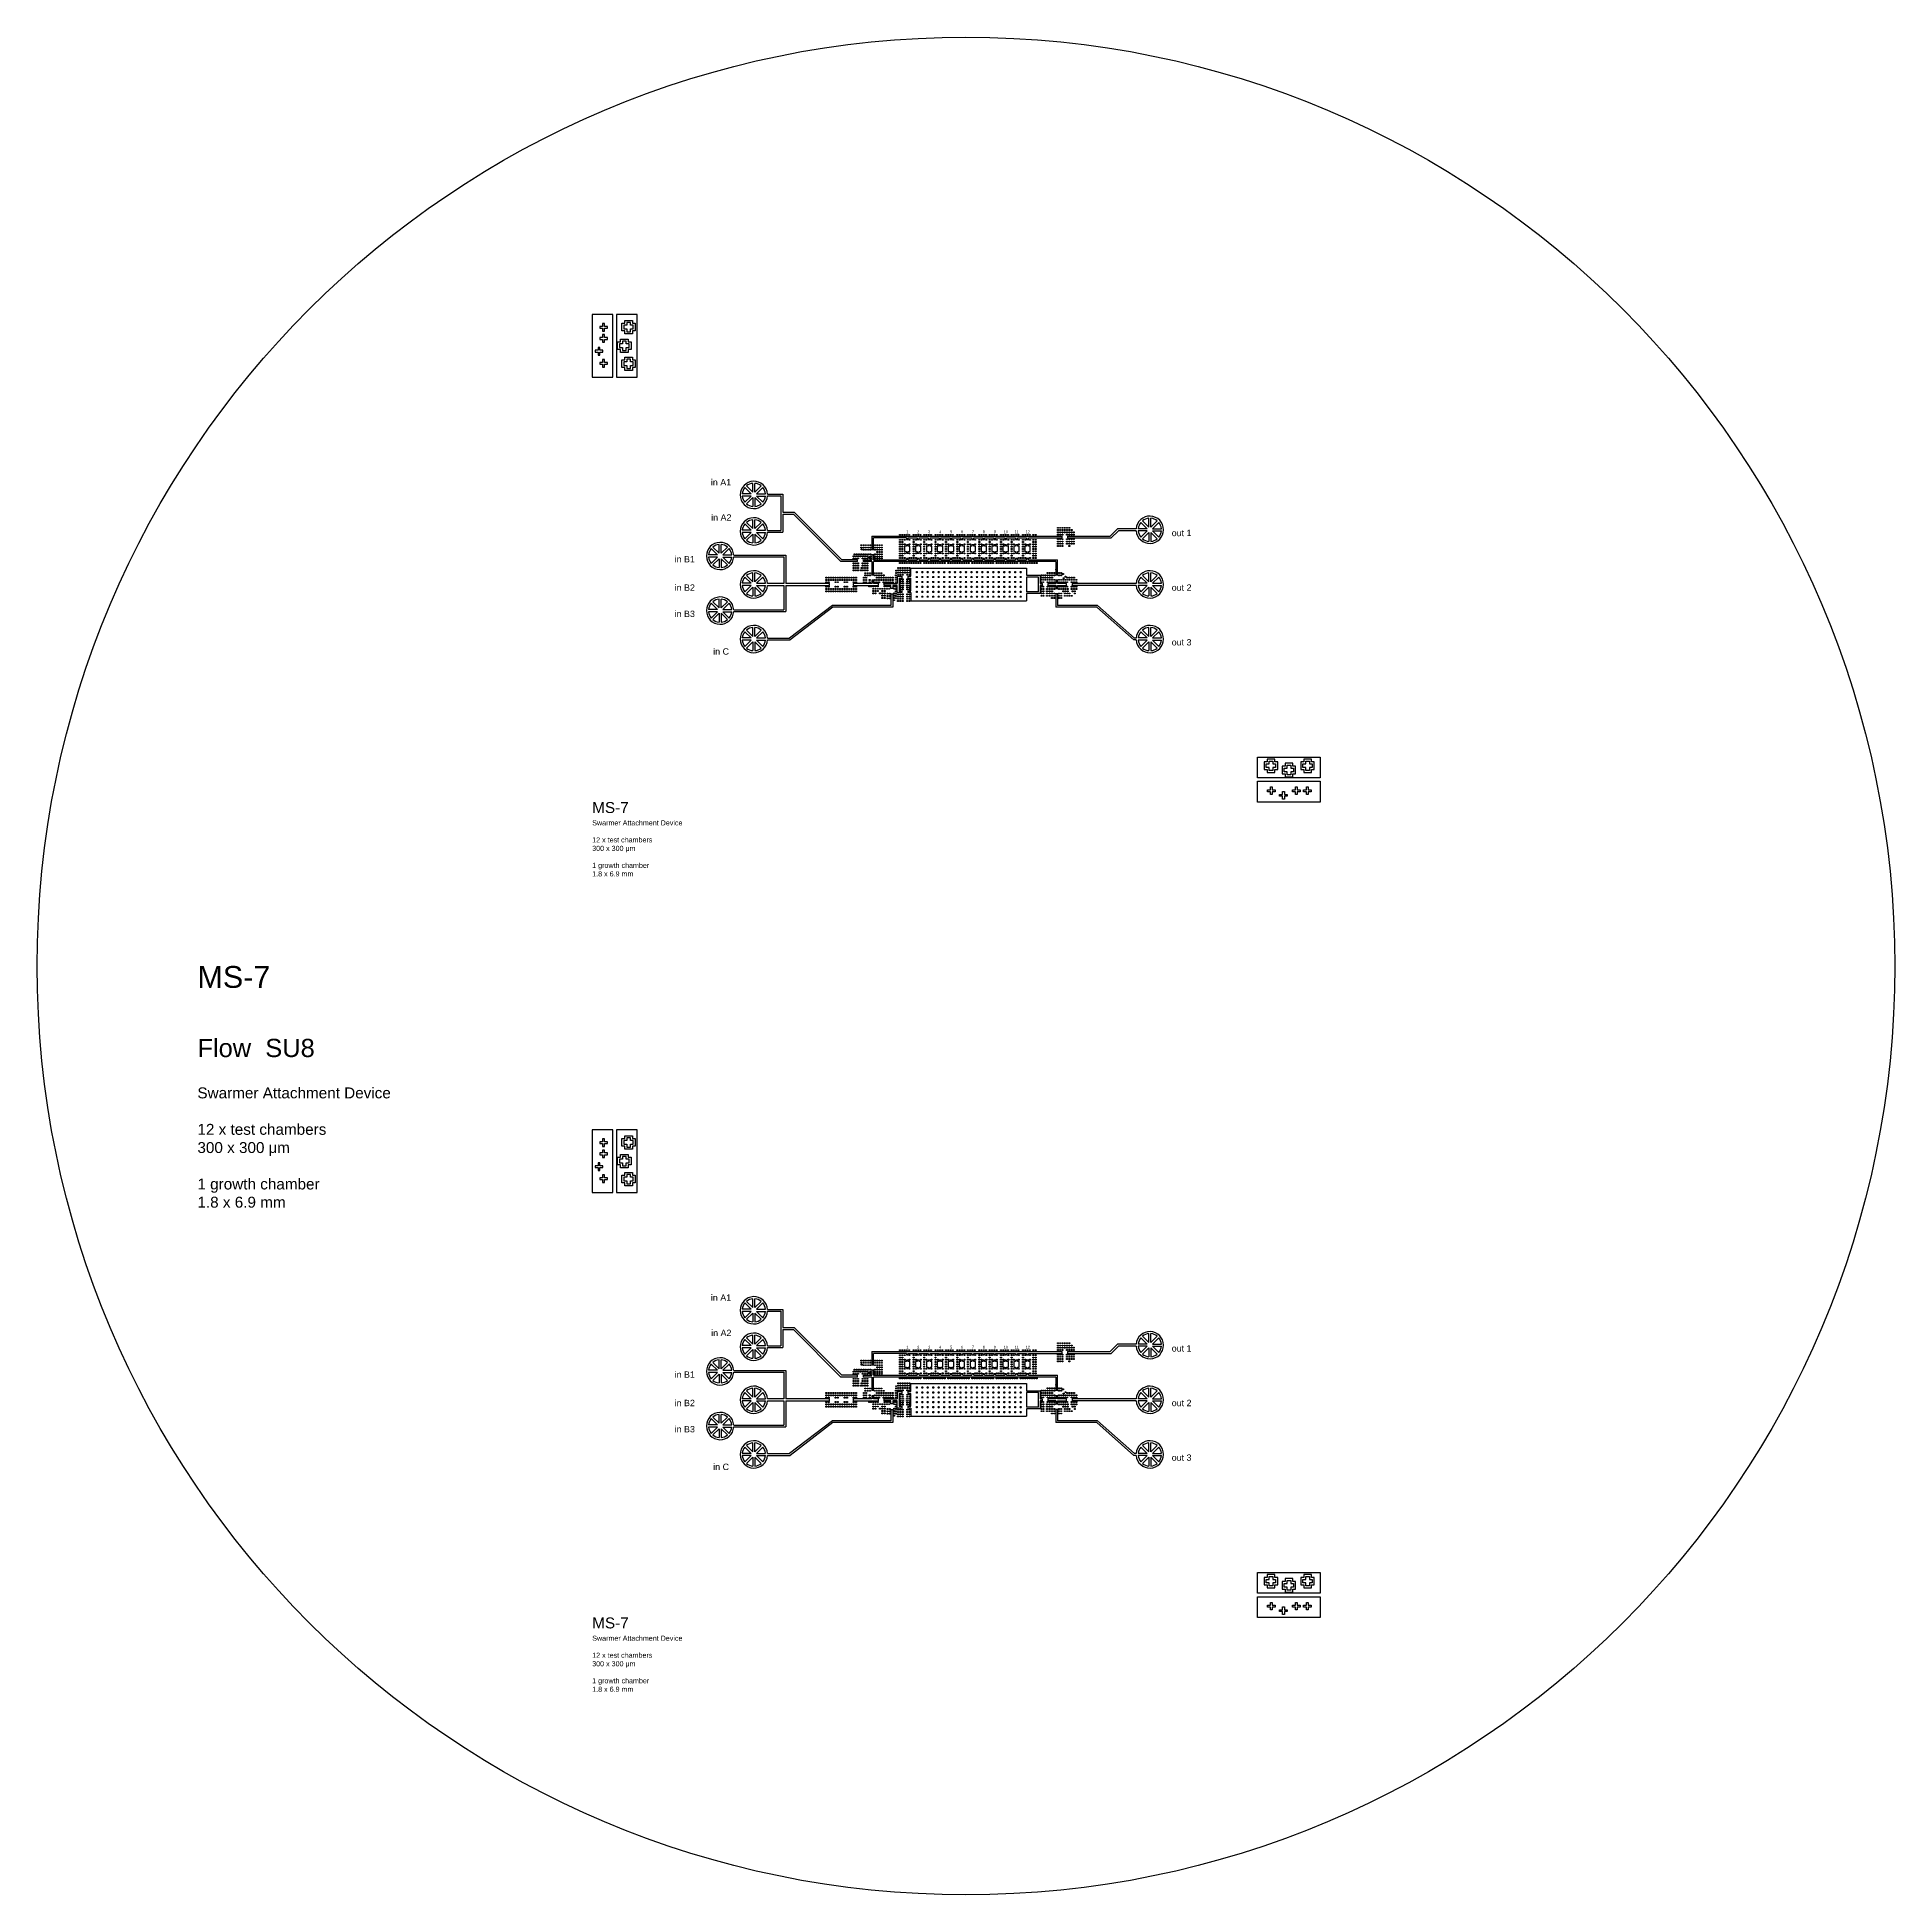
# Model space of a CAD drawing. Header units: millimetres. Extents: x 11250 to 361842, y 8473 to 110473.
# Drawn here: x 11250 to 113250, y 8473 to 110473 of the extents above; entities that cross this region are included whole.
import ezdxf

# ---------------------------------------------------------------- set-up
doc = ezdxf.new("R2010")
doc.units = ezdxf.units.MM
doc.layers.add('CLEAR', color=140, linetype='Continuous')
doc.layers.add('OPAQUE', color=10, linetype='Continuous')
doc.styles.get("Standard").update_dxf_attribs({"font": 'arial.ttf'})

msp = doc.modelspace()

# ---------------------------------------------------------------- linework, layer by layer
at = {"layer": 'CLEAR'}
for p, q in [((51351, 85388), (52187, 85388)), ((51351, 85288), (52087, 85288)), ((52087, 85288), (52087, 83388)), ((52187, 85388), (52187, 84388)), ((52187, 84388), (52812, 84388)), ((52187, 84288), (52187, 83288)), ((52187, 84288), (52770, 84288)), ((52770, 84288), (55384, 81674)), ((52812, 84388), (55426, 81774)), ((51351, 83388), (52087, 83388)), ((51351, 83288), (52187, 83288)), ((57075, 83074), (67525, 83074)), ((57075, 83074), (57075, 82349)), ((58975, 82974), (57175, 82974)), ((57175, 82349), (57175, 82974)), ((58975, 82974), (58975, 82899)), ((58975, 82899), (59075, 82899)), ((59075, 82899), (59075, 82974)), ((59075, 82974), (59575, 82974)), ((59575, 82974), (59575, 82899)), ((59575, 82899), (59675, 82899)), ((59675, 82899), (59675, 82974)), ((59675, 82974), (60175, 82974)), ((60175, 82974), (60175, 82899)), ((60175, 82899), (60275, 82899)), ((60275, 82899), (60275, 82974)), ((60275, 82974), (60775, 82974)), ((60775, 82974), (60775, 82899)), ((60775, 82899), (60875, 82899)), ((60875, 82899), (60875, 82974)), ((60875, 82974), (61375, 82974)), ((61375, 82974), (61375, 82899)), ((61375, 82899), (61475, 82899)), ((61475, 82899), (61475, 82974)), ((61475, 82974), (61975, 82974)), ((61975, 82974), (61975, 82899)), ((61975, 82899), (62075, 82899)), ((62075, 82899), (62075, 82974)), ((62075, 82974), (62575, 82974)), ((62575, 82974), (62575, 82899)), ((62575, 82899), (62675, 82899)), ((62675, 82899), (62675, 82974)), ((62675, 82974), (63175, 82974)), ((63175, 82974), (63175, 82899)), ((63175, 82899), (63275, 82899)), ((63275, 82899), (63275, 82974)), ((63275, 82974), (63775, 82974)), ((63775, 82974), (63775, 82899)), ((63775, 82899), (63875, 82899)), ((63875, 82899), (63875, 82974)), ((63875, 82974), (64375, 82974)), ((64375, 82974), (64375, 82899)), ((64375, 82899), (64475, 82899)), ((64475, 82899), (64475, 82974)), ((64475, 82974), (64975, 82974)), ((64975, 82974), (64975, 82899)), ((64975, 82899), (65075, 82899)), ((65075, 82899), (65075, 82974)), ((65075, 82974), (65575, 82974)), ((65575, 82974), (65575, 82899)), ((65575, 82899), (65675, 82899)), ((65675, 82899), (65675, 82974)), ((65675, 82974), (67525, 82974)), ((67525, 82974), (67525, 83074)), ((67825, 83074), (70175, 83074)), ((67825, 83074), (67825, 82974)), ((67825, 82974), (70217, 82974)), ((70175, 83074), (70575, 83474)), ((70217, 82974), (70617, 83374)), ((71597, 83474), (70575, 83474)), ((71597, 83374), (70617, 83374)), ((49499, 82035), (52349, 82035)), ((49499, 81935), (52249, 81935)), ((52249, 81935), (52249, 80474)), ((52349, 82035), (52349, 80474)), ((56300, 81674), (55384, 81674)), ((56300, 81774), (55426, 81774)), ((56300, 81674), (56300, 81774)), ((56600, 81774), (56600, 81674)), ((56600, 81774), (57075, 81774)), ((57075, 81674), (56600, 81674)), ((57075, 82349), (57175, 82349)), ((57175, 82049), (57075, 82049)), ((57075, 82049), (57075, 81774)), ((57075, 81674), (57075, 80949)), ((57175, 82049), (57175, 81774)), ((57175, 81774), (58975, 81774)), ((57175, 80949), (57175, 81674)), ((67175, 81674), (57175, 81674)), ((58975, 82524), (58875, 82524)), ((58875, 82524), (58875, 82224)), ((58875, 82224), (58975, 82224)), ((59075, 82599), (58975, 82599)), ((58975, 82599), (58975, 82524)), ((58975, 82224), (58975, 82149)), ((58975, 82149), (59075, 82149)), ((59075, 81849), (58975, 81849)), ((58975, 81849), (58975, 81774)), ((59075, 82524), (59075, 82599)), ((59175, 82524), (59075, 82524)), ((59075, 82224), (59175, 82224)), ((59075, 82149), (59075, 82224)), ((59075, 81774), (59075, 81849)), ((59075, 81774), (59575, 81774)), ((59175, 82224), (59175, 82524)), ((59575, 82524), (59475, 82524)), ((59475, 82524), (59475, 82224)), ((59475, 82224), (59575, 82224)), ((59675, 82599), (59575, 82599)), ((59575, 82599), (59575, 82524)), ((59575, 82224), (59575, 82149)), ((59575, 82149), (59675, 82149)), ((59675, 81849), (59575, 81849)), ((59575, 81849), (59575, 81774)), ((59675, 82524), (59675, 82599)), ((59775, 82524), (59675, 82524)), ((59675, 82224), (59775, 82224)), ((59675, 82149), (59675, 82224)), ((59675, 81774), (59675, 81849)), ((59675, 81774), (60175, 81774)), ((59775, 82224), (59775, 82524)), ((60175, 82524), (60075, 82524)), ((60075, 82524), (60075, 82224)), ((60075, 82224), (60175, 82224)), ((60275, 82599), (60175, 82599)), ((60175, 82599), (60175, 82524)), ((60175, 82224), (60175, 82149)), ((60175, 82149), (60275, 82149)), ((60275, 81849), (60175, 81849)), ((60175, 81849), (60175, 81774)), ((60275, 82524), (60275, 82599)), ((60375, 82524), (60275, 82524)), ((60275, 82224), (60375, 82224)), ((60275, 82149), (60275, 82224)), ((60275, 81774), (60275, 81849)), ((60275, 81774), (60775, 81774)), ((60375, 82224), (60375, 82524)), ((60775, 82524), (60675, 82524)), ((60675, 82524), (60675, 82224)), ((60675, 82224), (60775, 82224)), ((60875, 82599), (60775, 82599)), ((60775, 82599), (60775, 82524)), ((60775, 82224), (60775, 82149)), ((60775, 82149), (60875, 82149)), ((60875, 81849), (60775, 81849)), ((60775, 81849), (60775, 81774)), ((60875, 82524), (60875, 82599)), ((60975, 82524), (60875, 82524)), ((60875, 82224), (60975, 82224)), ((60875, 82149), (60875, 82224)), ((60875, 81774), (60875, 81849)), ((60875, 81774), (61375, 81774)), ((60975, 82224), (60975, 82524)), ((61375, 82524), (61275, 82524)), ((61275, 82524), (61275, 82224)), ((61275, 82224), (61375, 82224)), ((61475, 82599), (61375, 82599)), ((61375, 82599), (61375, 82524)), ((61375, 82224), (61375, 82149)), ((61375, 82149), (61475, 82149)), ((61475, 81849), (61375, 81849)), ((61375, 81849), (61375, 81774)), ((61475, 82524), (61475, 82599)), ((61575, 82524), (61475, 82524)), ((61475, 82224), (61575, 82224)), ((61475, 82149), (61475, 82224)), ((61475, 81774), (61475, 81849)), ((61475, 81774), (61975, 81774)), ((61575, 82224), (61575, 82524)), ((61975, 82524), (61875, 82524)), ((61875, 82524), (61875, 82224)), ((61875, 82224), (61975, 82224)), ((62075, 82599), (61975, 82599)), ((61975, 82599), (61975, 82524)), ((61975, 82224), (61975, 82149)), ((61975, 82149), (62075, 82149)), ((62075, 81849), (61975, 81849)), ((61975, 81849), (61975, 81774)), ((62075, 82524), (62075, 82599)), ((62175, 82524), (62075, 82524)), ((62075, 82224), (62175, 82224)), ((62075, 82149), (62075, 82224)), ((62075, 81774), (62075, 81849)), ((62075, 81774), (62575, 81774)), ((62175, 82224), (62175, 82524)), ((62575, 82524), (62475, 82524)), ((62475, 82524), (62475, 82224)), ((62475, 82224), (62575, 82224)), ((62675, 82599), (62575, 82599)), ((62575, 82599), (62575, 82524)), ((62575, 82224), (62575, 82149)), ((62575, 82149), (62675, 82149)), ((62675, 81849), (62575, 81849)), ((62575, 81849), (62575, 81774)), ((62675, 82524), (62675, 82599)), ((62775, 82524), (62675, 82524)), ((62675, 82224), (62775, 82224)), ((62675, 82149), (62675, 82224)), ((62675, 81774), (62675, 81849)), ((62675, 81774), (63175, 81774)), ((62775, 82224), (62775, 82524)), ((63175, 82524), (63075, 82524)), ((63075, 82524), (63075, 82224)), ((63075, 82224), (63175, 82224)), ((63275, 82599), (63175, 82599)), ((63175, 82599), (63175, 82524)), ((63175, 82224), (63175, 82149)), ((63175, 82149), (63275, 82149)), ((63275, 81849), (63175, 81849)), ((63175, 81849), (63175, 81774)), ((63275, 82524), (63275, 82599)), ((63375, 82524), (63275, 82524)), ((63275, 82224), (63375, 82224)), ((63275, 82149), (63275, 82224)), ((63275, 81774), (63275, 81849)), ((63275, 81774), (63775, 81774)), ((63375, 82224), (63375, 82524)), ((63775, 82524), (63675, 82524)), ((63675, 82524), (63675, 82224)), ((63675, 82224), (63775, 82224)), ((63875, 82599), (63775, 82599)), ((63775, 82599), (63775, 82524)), ((63775, 82224), (63775, 82149)), ((63775, 82149), (63875, 82149)), ((63875, 81849), (63775, 81849)), ((63775, 81849), (63775, 81774)), ((63875, 82524), (63875, 82599)), ((63975, 82524), (63875, 82524)), ((63875, 82224), (63975, 82224)), ((63875, 82149), (63875, 82224)), ((63875, 81774), (63875, 81849)), ((63875, 81774), (64375, 81774)), ((63975, 82224), (63975, 82524)), ((64375, 82524), (64275, 82524)), ((64275, 82524), (64275, 82224)), ((64275, 82224), (64375, 82224)), ((64475, 82599), (64375, 82599)), ((64375, 82599), (64375, 82524)), ((64375, 82224), (64375, 82149)), ((64375, 82149), (64475, 82149)), ((64475, 81849), (64375, 81849)), ((64375, 81849), (64375, 81774)), ((64475, 82524), (64475, 82599)), ((64575, 82524), (64475, 82524)), ((64475, 82224), (64575, 82224)), ((64475, 82149), (64475, 82224)), ((64475, 81774), (64475, 81849)), ((64475, 81774), (64975, 81774)), ((64575, 82224), (64575, 82524)), ((64975, 82524), (64875, 82524)), ((64875, 82524), (64875, 82224)), ((64875, 82224), (64975, 82224)), ((65075, 82599), (64975, 82599)), ((64975, 82599), (64975, 82524)), ((64975, 82224), (64975, 82149)), ((64975, 82149), (65075, 82149)), ((65075, 81849), (64975, 81849)), ((64975, 81849), (64975, 81774)), ((65075, 82524), (65075, 82599)), ((65175, 82524), (65075, 82524)), ((65075, 82224), (65175, 82224)), ((65075, 82149), (65075, 82224)), ((65075, 81774), (65075, 81849)), ((65075, 81774), (65575, 81774)), ((65175, 82224), (65175, 82524)), ((65575, 82524), (65475, 82524)), ((65475, 82524), (65475, 82224)), ((65475, 82224), (65575, 82224)), ((65675, 82599), (65575, 82599)), ((65575, 82599), (65575, 82524)), ((65575, 82224), (65575, 82149)), ((65575, 82149), (65675, 82149)), ((65675, 81849), (65575, 81849)), ((65575, 81849), (65575, 81774)), ((65675, 82524), (65675, 82599)), ((65775, 82524), (65675, 82524)), ((65675, 82224), (65775, 82224)), ((65675, 82149), (65675, 82224)), ((65675, 81774), (65675, 81849)), ((65675, 81774), (67275, 81774)), ((65775, 82224), (65775, 82524)), ((67175, 81674), (67175, 80949)), ((67275, 80949), (67275, 81774)), ((57075, 80949), (57175, 80949)), ((57175, 80649), (57075, 80649)), ((57075, 80639), (57075, 80474)), ((57175, 80474), (57175, 80639)), ((58475, 80874), (58750, 80874)), ((58475, 80874), (58475, 80474)), ((58575, 80774), (58750, 80774)), ((58575, 80774), (58575, 80074)), ((58750, 80774), (58750, 80874)), ((59050, 80874), (59225, 80874)), ((59050, 80874), (59050, 80774)), ((59050, 80774), (59225, 80774)), ((59225, 81324), (65575, 81324)), ((59225, 80874), (59225, 81324)), ((59225, 80074), (59225, 80774)), ((65575, 81324), (65575, 80924)), ((65575, 80924), (66325, 80924)), ((65575, 80824), (65575, 80024)), ((66225, 80824), (65575, 80824)), ((66225, 80024), (66225, 80824)), ((66325, 80924), (66325, 80474)), ((67175, 81234), (67175, 81264)), ((67175, 80949), (67275, 80949)), ((67275, 80649), (67175, 80649)), ((67175, 80649), (67175, 80474)), ((67275, 80474), (67275, 80649)), ((52249, 80474), (51351, 80474)), ((51351, 80374), (52249, 80374)), ((52249, 80374), (52249, 79035)), ((54750, 80474), (52349, 80474)), ((52349, 80374), (54750, 80374)), ((52349, 80374), (52349, 78935)), ((54750, 80374), (54750, 80474)), ((57075, 80474), (56050, 80474)), ((56050, 80474), (56050, 80374)), ((56050, 80374), (57450, 80374)), ((57450, 80474), (57175, 80474)), ((57450, 80374), (57450, 80474)), ((57750, 80374), (57750, 80474)), ((57750, 80474), (58475, 80474)), ((58125, 80374), (57750, 80374)), ((58125, 80199), (58125, 80374)), ((58225, 80199), (58125, 80199)), ((58125, 79899), (58225, 79899)), ((58125, 79899), (58125, 79274)), ((58225, 80374), (58225, 80199)), ((58475, 80374), (58225, 80374)), ((58225, 79899), (58225, 79174)), ((58475, 79974), (58475, 80374)), ((58750, 79974), (58475, 79974)), ((58575, 80074), (58750, 80074)), ((58750, 79974), (58750, 80074)), ((59050, 80074), (59225, 80074)), ((59050, 80074), (59050, 79974)), ((59225, 79974), (59050, 79974)), ((59225, 79974), (59225, 79524)), ((66225, 80024), (65575, 80024)), ((65575, 79924), (65575, 79524)), ((66325, 79924), (65575, 79924)), ((66325, 80474), (66450, 80474)), ((66325, 80374), (66325, 79924)), ((66450, 80374), (66325, 80374)), ((66450, 80374), (66450, 80474)), ((66750, 80474), (66750, 80374)), ((67175, 80474), (66750, 80474)), ((67175, 80374), (66750, 80374)), ((67175, 80374), (67175, 80199)), ((67175, 80199), (67275, 80199)), ((67275, 79899), (67175, 79899)), ((67175, 79899), (67175, 79174)), ((67775, 80474), (67275, 80474)), ((67275, 80374), (67775, 80374)), ((67275, 80199), (67275, 80374)), ((67275, 79899), (67275, 79274)), ((67775, 80374), (67775, 80474)), ((68075, 80474), (68075, 80374)), ((71597, 80474), (68075, 80474)), ((71597, 80374), (68075, 80374)), ((49499, 79035), (52249, 79035)), ((49499, 78935), (52349, 78935)), ((54913, 79274), (52568, 77474)), ((54947, 79174), (52602, 77374)), ((58125, 79274), (54913, 79274)), ((58225, 79174), (54947, 79174)), ((59225, 79524), (65575, 79524)), ((69437, 79174), (67175, 79174)), ((69475, 79274), (67275, 79274)), ((71457, 77374), (69437, 79174)), ((71495, 77474), (69475, 79274)), ((51351, 77474), (52568, 77474)), ((51351, 77374), (52602, 77374)), ((71597, 77374), (71457, 77374)), ((71597, 77474), (71495, 77474)), ((51351, 40618), (52187, 40618)), ((51351, 40518), (52087, 40518)), ((52087, 40518), (52087, 38618)), ((52187, 40618), (52187, 39618)), ((52187, 39618), (52812, 39618)), ((52187, 39518), (52187, 38518)), ((52187, 39518), (52770, 39518)), ((52770, 39518), (55384, 36904)), ((52812, 39618), (55426, 37004)), ((51351, 38618), (52087, 38618)), ((51351, 38518), (52187, 38518)), ((57075, 38304), (67525, 38304)), ((57075, 38304), (57075, 37579)), ((58975, 38204), (57175, 38204)), ((57175, 37579), (57175, 38204)), ((58975, 37754), (58875, 37754)), ((58875, 37754), (58875, 37454)), ((58975, 38204), (58975, 38129)), ((58975, 38129), (59075, 38129)), ((59075, 37829), (58975, 37829)), ((58975, 37829), (58975, 37754)), ((59075, 38129), (59075, 38204)), ((59075, 38204), (59575, 38204)), ((59075, 37754), (59075, 37829)), ((59175, 37754), (59075, 37754)), ((59175, 37454), (59175, 37754)), ((59575, 37754), (59475, 37754)), ((59475, 37754), (59475, 37454)), ((59575, 38204), (59575, 38129)), ((59575, 38129), (59675, 38129)), ((59675, 37829), (59575, 37829)), ((59575, 37829), (59575, 37754)), ((59675, 38129), (59675, 38204)), ((59675, 38204), (60175, 38204)), ((59675, 37754), (59675, 37829)), ((59775, 37754), (59675, 37754)), ((59775, 37454), (59775, 37754)), ((60175, 37754), (60075, 37754)), ((60075, 37754), (60075, 37454)), ((60175, 38204), (60175, 38129)), ((60175, 38129), (60275, 38129)), ((60275, 37829), (60175, 37829)), ((60175, 37829), (60175, 37754)), ((60275, 38129), (60275, 38204)), ((60275, 38204), (60775, 38204)), ((60275, 37754), (60275, 37829)), ((60375, 37754), (60275, 37754)), ((60375, 37454), (60375, 37754)), ((60775, 37754), (60675, 37754)), ((60675, 37754), (60675, 37454)), ((60775, 38204), (60775, 38129)), ((60775, 38129), (60875, 38129)), ((60875, 37829), (60775, 37829)), ((60775, 37829), (60775, 37754)), ((60875, 38129), (60875, 38204)), ((60875, 38204), (61375, 38204)), ((60875, 37754), (60875, 37829)), ((60975, 37754), (60875, 37754)), ((60975, 37454), (60975, 37754)), ((61375, 37754), (61275, 37754)), ((61275, 37754), (61275, 37454)), ((61375, 38204), (61375, 38129)), ((61375, 38129), (61475, 38129)), ((61475, 37829), (61375, 37829)), ((61375, 37829), (61375, 37754)), ((61475, 38129), (61475, 38204)), ((61475, 38204), (61975, 38204)), ((61475, 37754), (61475, 37829)), ((61575, 37754), (61475, 37754)), ((61575, 37454), (61575, 37754)), ((61975, 37754), (61875, 37754)), ((61875, 37754), (61875, 37454)), ((61975, 38204), (61975, 38129)), ((61975, 38129), (62075, 38129)), ((62075, 37829), (61975, 37829)), ((61975, 37829), (61975, 37754)), ((62075, 38129), (62075, 38204)), ((62075, 38204), (62575, 38204)), ((62075, 37754), (62075, 37829)), ((62175, 37754), (62075, 37754)), ((62175, 37454), (62175, 37754)), ((62575, 37754), (62475, 37754)), ((62475, 37754), (62475, 37454)), ((62575, 38204), (62575, 38129)), ((62575, 38129), (62675, 38129)), ((62675, 37829), (62575, 37829)), ((62575, 37829), (62575, 37754)), ((62675, 38129), (62675, 38204)), ((62675, 38204), (63175, 38204)), ((62675, 37754), (62675, 37829)), ((62775, 37754), (62675, 37754)), ((62775, 37454), (62775, 37754)), ((63175, 37754), (63075, 37754)), ((63075, 37754), (63075, 37454)), ((63175, 38204), (63175, 38129)), ((63175, 38129), (63275, 38129)), ((63275, 37829), (63175, 37829)), ((63175, 37829), (63175, 37754)), ((63275, 38129), (63275, 38204)), ((63275, 38204), (63775, 38204)), ((63275, 37754), (63275, 37829)), ((63375, 37754), (63275, 37754)), ((63375, 37454), (63375, 37754)), ((63775, 37754), (63675, 37754)), ((63675, 37754), (63675, 37454)), ((63775, 38204), (63775, 38129)), ((63775, 38129), (63875, 38129)), ((63875, 37829), (63775, 37829)), ((63775, 37829), (63775, 37754)), ((63875, 38129), (63875, 38204)), ((63875, 38204), (64375, 38204)), ((63875, 37754), (63875, 37829)), ((63975, 37754), (63875, 37754)), ((63975, 37454), (63975, 37754)), ((64375, 37754), (64275, 37754)), ((64275, 37754), (64275, 37454)), ((64375, 38204), (64375, 38129)), ((64375, 38129), (64475, 38129)), ((64475, 37829), (64375, 37829)), ((64375, 37829), (64375, 37754)), ((64475, 38129), (64475, 38204)), ((64475, 38204), (64975, 38204)), ((64475, 37754), (64475, 37829)), ((64575, 37754), (64475, 37754)), ((64575, 37454), (64575, 37754)), ((64975, 37754), (64875, 37754)), ((64875, 37754), (64875, 37454)), ((64975, 38204), (64975, 38129)), ((64975, 38129), (65075, 38129)), ((65075, 37829), (64975, 37829)), ((64975, 37829), (64975, 37754)), ((65075, 38129), (65075, 38204)), ((65075, 38204), (65575, 38204)), ((65075, 37754), (65075, 37829)), ((65175, 37754), (65075, 37754)), ((65175, 37454), (65175, 37754)), ((65575, 37754), (65475, 37754)), ((65475, 37754), (65475, 37454)), ((65575, 38204), (65575, 38129)), ((65575, 38129), (65675, 38129)), ((65675, 37829), (65575, 37829)), ((65575, 37829), (65575, 37754)), ((65675, 38129), (65675, 38204)), ((65675, 38204), (67525, 38204)), ((65675, 37754), (65675, 37829)), ((65775, 37754), (65675, 37754)), ((65775, 37454), (65775, 37754)), ((67525, 38204), (67525, 38304)), ((67825, 38304), (70175, 38304)), ((67825, 38304), (67825, 38204)), ((67825, 38204), (70217, 38204)), ((70175, 38304), (70575, 38704)), ((70217, 38204), (70617, 38604)), ((71597, 38704), (70575, 38704)), ((71597, 38604), (70617, 38604)), ((49499, 37265), (52349, 37265)), ((49499, 37165), (52249, 37165)), ((52249, 37165), (52249, 35704)), ((52349, 37265), (52349, 35704)), ((56300, 36904), (55384, 36904)), ((56300, 37004), (55426, 37004)), ((56300, 36904), (56300, 37004)), ((56600, 37004), (56600, 36904)), ((56600, 37004), (57075, 37004)), ((57075, 36904), (56600, 36904)), ((57075, 37579), (57175, 37579)), ((57175, 37279), (57075, 37279)), ((57075, 37279), (57075, 37004)), ((57075, 36904), (57075, 36179)), ((57175, 37279), (57175, 37004)), ((57175, 37004), (58975, 37004)), ((57175, 36179), (57175, 36904)), ((67175, 36904), (57175, 36904)), ((58875, 37454), (58975, 37454)), ((58975, 37454), (58975, 37379)), ((58975, 37379), (59075, 37379)), ((59075, 37079), (58975, 37079)), ((58975, 37079), (58975, 37004)), ((59075, 37454), (59175, 37454)), ((59075, 37379), (59075, 37454)), ((59075, 37004), (59075, 37079)), ((59075, 37004), (59575, 37004)), ((59475, 37454), (59575, 37454)), ((59575, 37454), (59575, 37379)), ((59575, 37379), (59675, 37379)), ((59675, 37079), (59575, 37079)), ((59575, 37079), (59575, 37004)), ((59675, 37454), (59775, 37454)), ((59675, 37379), (59675, 37454)), ((59675, 37004), (59675, 37079)), ((59675, 37004), (60175, 37004)), ((60075, 37454), (60175, 37454)), ((60175, 37454), (60175, 37379)), ((60175, 37379), (60275, 37379)), ((60275, 37079), (60175, 37079)), ((60175, 37079), (60175, 37004)), ((60275, 37454), (60375, 37454)), ((60275, 37379), (60275, 37454)), ((60275, 37004), (60275, 37079)), ((60275, 37004), (60775, 37004)), ((60675, 37454), (60775, 37454)), ((60775, 37454), (60775, 37379)), ((60775, 37379), (60875, 37379)), ((60875, 37079), (60775, 37079)), ((60775, 37079), (60775, 37004)), ((60875, 37454), (60975, 37454)), ((60875, 37379), (60875, 37454)), ((60875, 37004), (60875, 37079)), ((60875, 37004), (61375, 37004)), ((61275, 37454), (61375, 37454)), ((61375, 37454), (61375, 37379)), ((61375, 37379), (61475, 37379)), ((61475, 37079), (61375, 37079)), ((61375, 37079), (61375, 37004)), ((61475, 37454), (61575, 37454)), ((61475, 37379), (61475, 37454)), ((61475, 37004), (61475, 37079)), ((61475, 37004), (61975, 37004)), ((61875, 37454), (61975, 37454)), ((61975, 37454), (61975, 37379)), ((61975, 37379), (62075, 37379)), ((62075, 37079), (61975, 37079)), ((61975, 37079), (61975, 37004)), ((62075, 37454), (62175, 37454)), ((62075, 37379), (62075, 37454)), ((62075, 37004), (62075, 37079)), ((62075, 37004), (62575, 37004)), ((62475, 37454), (62575, 37454)), ((62575, 37454), (62575, 37379)), ((62575, 37379), (62675, 37379)), ((62675, 37079), (62575, 37079)), ((62575, 37079), (62575, 37004)), ((62675, 37454), (62775, 37454)), ((62675, 37379), (62675, 37454)), ((62675, 37004), (62675, 37079)), ((62675, 37004), (63175, 37004)), ((63075, 37454), (63175, 37454)), ((63175, 37454), (63175, 37379)), ((63175, 37379), (63275, 37379)), ((63275, 37079), (63175, 37079)), ((63175, 37079), (63175, 37004)), ((63275, 37454), (63375, 37454)), ((63275, 37379), (63275, 37454)), ((63275, 37004), (63275, 37079)), ((63275, 37004), (63775, 37004)), ((63675, 37454), (63775, 37454)), ((63775, 37454), (63775, 37379)), ((63775, 37379), (63875, 37379)), ((63875, 37079), (63775, 37079)), ((63775, 37079), (63775, 37004)), ((63875, 37454), (63975, 37454)), ((63875, 37379), (63875, 37454)), ((63875, 37004), (63875, 37079)), ((63875, 37004), (64375, 37004)), ((64275, 37454), (64375, 37454)), ((64375, 37454), (64375, 37379)), ((64375, 37379), (64475, 37379)), ((64475, 37079), (64375, 37079)), ((64375, 37079), (64375, 37004)), ((64475, 37454), (64575, 37454)), ((64475, 37379), (64475, 37454)), ((64475, 37004), (64475, 37079)), ((64475, 37004), (64975, 37004)), ((64875, 37454), (64975, 37454)), ((64975, 37454), (64975, 37379)), ((64975, 37379), (65075, 37379)), ((65075, 37079), (64975, 37079)), ((64975, 37079), (64975, 37004)), ((65075, 37454), (65175, 37454)), ((65075, 37379), (65075, 37454)), ((65075, 37004), (65075, 37079)), ((65075, 37004), (65575, 37004)), ((65475, 37454), (65575, 37454)), ((65575, 37454), (65575, 37379)), ((65575, 37379), (65675, 37379)), ((65675, 37079), (65575, 37079)), ((65575, 37079), (65575, 37004)), ((65675, 37454), (65775, 37454)), ((65675, 37379), (65675, 37454)), ((65675, 37004), (65675, 37079)), ((65675, 37004), (67275, 37004)), ((67175, 36904), (67175, 36179)), ((67275, 36179), (67275, 37004)), ((52249, 35704), (51351, 35704)), ((54750, 35704), (52349, 35704)), ((54750, 35604), (54750, 35704)), ((57075, 35704), (56050, 35704)), ((56050, 35704), (56050, 35604)), ((57075, 36179), (57175, 36179)), ((57175, 35879), (57075, 35879)), ((57075, 35869), (57075, 35704)), ((57175, 35704), (57175, 35869)), ((57450, 35704), (57175, 35704)), ((57450, 35604), (57450, 35704)), ((57750, 35604), (57750, 35704)), ((57750, 35704), (58475, 35704)), ((58475, 36104), (58750, 36104)), ((58475, 36104), (58475, 35704)), ((58575, 36004), (58750, 36004)), ((58575, 36004), (58575, 35304)), ((58750, 36004), (58750, 36104)), ((59050, 36104), (59225, 36104)), ((59050, 36104), (59050, 36004)), ((59050, 36004), (59225, 36004)), ((59225, 36554), (65575, 36554)), ((59225, 36104), (59225, 36554)), ((59225, 35304), (59225, 36004)), ((65575, 36554), (65575, 36154)), ((65575, 36154), (66325, 36154)), ((65575, 36054), (65575, 35254)), ((66225, 36054), (65575, 36054)), ((66225, 35254), (66225, 36054)), ((66325, 36154), (66325, 35704)), ((66325, 35704), (66450, 35704)), ((66450, 35604), (66450, 35704)), ((66750, 35704), (66750, 35604)), ((67175, 35704), (66750, 35704)), ((67175, 36464), (67175, 36494)), ((67175, 36179), (67275, 36179)), ((67275, 35879), (67175, 35879)), ((67175, 35879), (67175, 35704)), ((67275, 35704), (67275, 35879)), ((67775, 35704), (67275, 35704)), ((67775, 35604), (67775, 35704)), ((68075, 35704), (68075, 35604)), ((71597, 35704), (68075, 35704)), ((51351, 35604), (52249, 35604)), ((52249, 35604), (52249, 34265)), ((52349, 35604), (54750, 35604)), ((52349, 35604), (52349, 34165)), ((56050, 35604), (57450, 35604)), ((58125, 35604), (57750, 35604)), ((58125, 35429), (58125, 35604)), ((58225, 35429), (58125, 35429)), ((58125, 35129), (58225, 35129)), ((58125, 35129), (58125, 34504)), ((58225, 35604), (58225, 35429)), ((58475, 35604), (58225, 35604)), ((58225, 35129), (58225, 34404)), ((58475, 35204), (58475, 35604)), ((58750, 35204), (58475, 35204)), ((58575, 35304), (58750, 35304)), ((58750, 35204), (58750, 35304)), ((59050, 35304), (59225, 35304)), ((59050, 35304), (59050, 35204)), ((59225, 35204), (59050, 35204)), ((59225, 35204), (59225, 34754)), ((59225, 34754), (65575, 34754)), ((66225, 35254), (65575, 35254)), ((65575, 35154), (65575, 34754)), ((66325, 35154), (65575, 35154)), ((66325, 35604), (66325, 35154)), ((66450, 35604), (66325, 35604)), ((67175, 35604), (66750, 35604)), ((67175, 35604), (67175, 35429)), ((67175, 35429), (67275, 35429)), ((67275, 35129), (67175, 35129)), ((67175, 35129), (67175, 34404)), ((67275, 35604), (67775, 35604)), ((67275, 35429), (67275, 35604)), ((67275, 35129), (67275, 34504)), ((71597, 35604), (68075, 35604)), ((49499, 34265), (52249, 34265)), ((49499, 34165), (52349, 34165)), ((54913, 34504), (52568, 32704)), ((54947, 34404), (52602, 32604)), ((58125, 34504), (54913, 34504)), ((58225, 34404), (54947, 34404)), ((69437, 34404), (67175, 34404)), ((69475, 34504), (67275, 34504)), ((71457, 32604), (69437, 34404)), ((71495, 32704), (69475, 34504)), ((51351, 32704), (52568, 32704)), ((71597, 32704), (71495, 32704)), ((51351, 32604), (52602, 32604)), ((71597, 32604), (71457, 32604))]:
    msp.add_line(p, q, dxfattribs=at)
for points in [[(42868, 91803), (42868, 95243), (41727, 95243), (41727, 91803)], [(44199, 91803), (44199, 95243), (43058, 95243), (43058, 91803)], [(44091, 94343), (43931, 94343), (43931, 94183), (43511, 94183), (43511, 94343), (43351, 94343), (43351, 94763), (43511, 94763), (43511, 94923), (43931, 94923), (43931, 94763), (44091, 94763), (44091, 94343)], [(42398, 94591), (42398, 94751), (42298, 94751), (42298, 94591), (42138, 94591), (42138, 94491), (42298, 94491), (42298, 94331), (42398, 94331), (42398, 94491), (42558, 94491), (42558, 94591)], [(42398, 93980), (42398, 94140), (42298, 94140), (42298, 93980), (42138, 93980), (42138, 93880), (42298, 93880), (42298, 93720), (42398, 93720), (42398, 93880), (42558, 93880), (42558, 93980)], [(43859, 93318), (43699, 93318), (43699, 93158), (43279, 93158), (43279, 93318), (43119, 93318), (43119, 93738), (43279, 93738), (43279, 93898), (43699, 93898), (43699, 93738), (43859, 93738), (43859, 93318)], [(43821, 94653), (43821, 94813), (43621, 94813), (43621, 94653), (43461, 94653), (43461, 94453), (43621, 94453), (43621, 94293), (43821, 94293), (43821, 94453), (43981, 94453), (43981, 94653)], [(42147, 93279), (42147, 93439), (42047, 93439), (42047, 93279), (41887, 93279), (41887, 93179), (42047, 93179), (42047, 93019), (42147, 93019), (42147, 93179), (42307, 93179), (42307, 93279)], [(43589, 93628), (43589, 93788), (43389, 93788), (43389, 93628), (43229, 93628), (43229, 93428), (43389, 93428), (43389, 93268), (43589, 93268), (43589, 93428), (43749, 93428), (43749, 93628)], [(44091, 92330), (43931, 92330), (43931, 92170), (43511, 92170), (43511, 92330), (43351, 92330), (43351, 92750), (43511, 92750), (43511, 92910), (43931, 92910), (43931, 92750), (44091, 92750), (44091, 92330)], [(42398, 92617), (42398, 92777), (42298, 92777), (42298, 92617), (42138, 92617), (42138, 92517), (42298, 92517), (42298, 92357), (42398, 92357), (42398, 92517), (42558, 92517), (42558, 92617)], [(43821, 92640), (43821, 92800), (43621, 92800), (43621, 92640), (43461, 92640), (43461, 92440), (43621, 92440), (43621, 92280), (43821, 92280), (43821, 92440), (43981, 92440), (43981, 92640)], [(58653, 83124), (58603, 83124), (58603, 83174), (58653, 83174)], [(58653, 82849), (58603, 82849), (58603, 82899), (58653, 82899)], [(58653, 82724), (58603, 82724), (58603, 82774), (58653, 82774)], [(58653, 82599), (58603, 82599), (58603, 82649), (58653, 82649)], [(58778, 83124), (58728, 83124), (58728, 83174), (58778, 83174)], [(58778, 82849), (58728, 82849), (58728, 82899), (58778, 82899)], [(58778, 82724), (58728, 82724), (58728, 82774), (58778, 82774)], [(58778, 82599), (58728, 82599), (58728, 82649), (58778, 82649)], [(58903, 83124), (58853, 83124), (58853, 83174), (58903, 83174)], [(58903, 82849), (58853, 82849), (58853, 82899), (58903, 82899)], [(58903, 82599), (58853, 82599), (58853, 82649), (58903, 82649)], [(59028, 83124), (58978, 83124), (58978, 83174), (59028, 83174)], [(59153, 83124), (59103, 83124), (59103, 83174), (59153, 83174)], [(59168, 82849), (59133, 82849), (59133, 82899), (59168, 82899)], [(59168, 82599), (59133, 82599), (59133, 82649), (59168, 82649)], [(59403, 83124), (59353, 83124), (59353, 83174), (59403, 83174)], [(59403, 82849), (59353, 82849), (59353, 82899), (59403, 82899)], [(59403, 82724), (59353, 82724), (59353, 82774), (59403, 82774)], [(59403, 82599), (59353, 82599), (59353, 82649), (59403, 82649)], [(59528, 83124), (59478, 83124), (59478, 83174), (59528, 83174)], [(59528, 82849), (59478, 82849), (59478, 82899), (59528, 82899)], [(59528, 82599), (59478, 82599), (59478, 82649), (59528, 82649)], [(59653, 83124), (59603, 83124), (59603, 83174), (59653, 83174)], [(59778, 83124), (59728, 83124), (59728, 83174), (59778, 83174)], [(59793, 82849), (59743, 82849), (59743, 82899), (59793, 82899)], [(59793, 82599), (59743, 82599), (59743, 82649), (59793, 82649)], [(59978, 83124), (59928, 83124), (59928, 83174), (59978, 83174)], [(59978, 82849), (59928, 82849), (59928, 82899), (59978, 82899)], [(59978, 82724), (59928, 82724), (59928, 82774), (59978, 82774)], [(59978, 82599), (59928, 82599), (59928, 82649), (59978, 82649)], [(60103, 83124), (60053, 83124), (60053, 83174), (60103, 83174)], [(60103, 82849), (60053, 82849), (60053, 82899), (60103, 82899)], [(60103, 82599), (60053, 82599), (60053, 82649), (60103, 82649)], [(60228, 83124), (60178, 83124), (60178, 83174), (60228, 83174)], [(60353, 83124), (60303, 83124), (60303, 83174), (60353, 83174)], [(60368, 82849), (60333, 82849), (60333, 82899), (60368, 82899)], [(60368, 82599), (60333, 82599), (60333, 82649), (60368, 82649)], [(60603, 83124), (60553, 83124), (60553, 83174), (60603, 83174)], [(60603, 82849), (60553, 82849), (60553, 82899), (60603, 82899)], [(60603, 82724), (60553, 82724), (60553, 82774), (60603, 82774)], [(60603, 82599), (60553, 82599), (60553, 82649), (60603, 82649)], [(60728, 83124), (60678, 83124), (60678, 83174), (60728, 83174)], [(60728, 82849), (60678, 82849), (60678, 82899), (60728, 82899)], [(60728, 82599), (60678, 82599), (60678, 82649), (60728, 82649)], [(60853, 83124), (60803, 83124), (60803, 83174), (60853, 83174)], [(60978, 83124), (60928, 83124), (60928, 83174), (60978, 83174)], [(60993, 82849), (60943, 82849), (60943, 82899), (60993, 82899)], [(60993, 82599), (60943, 82599), (60943, 82649), (60993, 82649)], [(61178, 83124), (61128, 83124), (61128, 83174), (61178, 83174)], [(61178, 82849), (61128, 82849), (61128, 82899), (61178, 82899)], [(61178, 82724), (61128, 82724), (61128, 82774), (61178, 82774)], [(61178, 82599), (61128, 82599), (61128, 82649), (61178, 82649)], [(61303, 83124), (61253, 83124), (61253, 83174), (61303, 83174)], [(61303, 82849), (61253, 82849), (61253, 82899), (61303, 82899)], [(61303, 82599), (61253, 82599), (61253, 82649), (61303, 82649)], [(61428, 83124), (61378, 83124), (61378, 83174), (61428, 83174)], [(61553, 83124), (61503, 83124), (61503, 83174), (61553, 83174)], [(61568, 82849), (61533, 82849), (61533, 82899), (61568, 82899)], [(61568, 82599), (61533, 82599), (61533, 82649), (61568, 82649)], [(61803, 83124), (61753, 83124), (61753, 83174), (61803, 83174)], [(61803, 82849), (61753, 82849), (61753, 82899), (61803, 82899)], [(61803, 82724), (61753, 82724), (61753, 82774), (61803, 82774)], [(61803, 82599), (61753, 82599), (61753, 82649), (61803, 82649)], [(61928, 83124), (61878, 83124), (61878, 83174), (61928, 83174)], [(61928, 82849), (61878, 82849), (61878, 82899), (61928, 82899)], [(61928, 82599), (61878, 82599), (61878, 82649), (61928, 82649)], [(62053, 83124), (62003, 83124), (62003, 83174), (62053, 83174)], [(62178, 83124), (62128, 83124), (62128, 83174), (62178, 83174)], [(62193, 82849), (62143, 82849), (62143, 82899), (62193, 82899)], [(62193, 82599), (62143, 82599), (62143, 82649), (62193, 82649)], [(62378, 83124), (62328, 83124), (62328, 83174), (62378, 83174)], [(62378, 82849), (62328, 82849), (62328, 82899), (62378, 82899)], [(62378, 82724), (62328, 82724), (62328, 82774), (62378, 82774)], [(62378, 82599), (62328, 82599), (62328, 82649), (62378, 82649)], [(62503, 83124), (62453, 83124), (62453, 83174), (62503, 83174)], [(62503, 82849), (62453, 82849), (62453, 82899), (62503, 82899)], [(62503, 82599), (62453, 82599), (62453, 82649), (62503, 82649)], [(62628, 83124), (62578, 83124), (62578, 83174), (62628, 83174)], [(62753, 83124), (62703, 83124), (62703, 83174), (62753, 83174)], [(62768, 82849), (62733, 82849), (62733, 82899), (62768, 82899)], [(62768, 82599), (62733, 82599), (62733, 82649), (62768, 82649)], [(63003, 83124), (62953, 83124), (62953, 83174), (63003, 83174)], [(63003, 82849), (62953, 82849), (62953, 82899), (63003, 82899)], [(63003, 82724), (62953, 82724), (62953, 82774), (63003, 82774)], [(63003, 82599), (62953, 82599), (62953, 82649), (63003, 82649)], [(63128, 83124), (63078, 83124), (63078, 83174), (63128, 83174)], [(63128, 82849), (63078, 82849), (63078, 82899), (63128, 82899)], [(63128, 82599), (63078, 82599), (63078, 82649), (63128, 82649)], [(63253, 83124), (63203, 83124), (63203, 83174), (63253, 83174)], [(63378, 83124), (63328, 83124), (63328, 83174), (63378, 83174)], [(63393, 82849), (63343, 82849), (63343, 82899), (63393, 82899)], [(63393, 82599), (63343, 82599), (63343, 82649), (63393, 82649)], [(63578, 83124), (63528, 83124), (63528, 83174), (63578, 83174)], [(63578, 82849), (63528, 82849), (63528, 82899), (63578, 82899)], [(63578, 82724), (63528, 82724), (63528, 82774), (63578, 82774)], [(63578, 82599), (63528, 82599), (63528, 82649), (63578, 82649)], [(63703, 83124), (63653, 83124), (63653, 83174), (63703, 83174)], [(63703, 82849), (63653, 82849), (63653, 82899), (63703, 82899)], [(63703, 82599), (63653, 82599), (63653, 82649), (63703, 82649)], [(63828, 83124), (63778, 83124), (63778, 83174), (63828, 83174)], [(63953, 83124), (63903, 83124), (63903, 83174), (63953, 83174)], [(63968, 82849), (63933, 82849), (63933, 82899), (63968, 82899)], [(63968, 82599), (63933, 82599), (63933, 82649), (63968, 82649)], [(64203, 83124), (64153, 83124), (64153, 83174), (64203, 83174)], [(64203, 82849), (64153, 82849), (64153, 82899), (64203, 82899)], [(64203, 82724), (64153, 82724), (64153, 82774), (64203, 82774)], [(64203, 82599), (64153, 82599), (64153, 82649), (64203, 82649)], [(64328, 83124), (64278, 83124), (64278, 83174), (64328, 83174)], [(64328, 82849), (64278, 82849), (64278, 82899), (64328, 82899)], [(64328, 82599), (64278, 82599), (64278, 82649), (64328, 82649)], [(64453, 83124), (64403, 83124), (64403, 83174), (64453, 83174)], [(64578, 83124), (64528, 83124), (64528, 83174), (64578, 83174)], [(64593, 82849), (64543, 82849), (64543, 82899), (64593, 82899)], [(64593, 82599), (64543, 82599), (64543, 82649), (64593, 82649)], [(64778, 83124), (64728, 83124), (64728, 83174), (64778, 83174)], [(64778, 82849), (64728, 82849), (64728, 82899), (64778, 82899)], [(64778, 82724), (64728, 82724), (64728, 82774), (64778, 82774)], [(64778, 82599), (64728, 82599), (64728, 82649), (64778, 82649)], [(64903, 83124), (64853, 83124), (64853, 83174), (64903, 83174)], [(64903, 82849), (64853, 82849), (64853, 82899), (64903, 82899)], [(64903, 82599), (64853, 82599), (64853, 82649), (64903, 82649)], [(65028, 83124), (64978, 83124), (64978, 83174), (65028, 83174)], [(65153, 83124), (65103, 83124), (65103, 83174), (65153, 83174)], [(65168, 82849), (65133, 82849), (65133, 82899), (65168, 82899)], [(65168, 82599), (65133, 82599), (65133, 82649), (65168, 82649)], [(65403, 83124), (65353, 83124), (65353, 83174), (65403, 83174)], [(65403, 82849), (65353, 82849), (65353, 82899), (65403, 82899)], [(65403, 82724), (65353, 82724), (65353, 82774), (65403, 82774)], [(65403, 82599), (65353, 82599), (65353, 82649), (65403, 82649)], [(65528, 83124), (65478, 83124), (65478, 83174), (65528, 83174)], [(65528, 82849), (65478, 82849), (65478, 82899), (65528, 82899)], [(65528, 82599), (65478, 82599), (65478, 82649), (65528, 82649)], [(65653, 83124), (65603, 83124), (65603, 83174), (65653, 83174)], [(65778, 83124), (65728, 83124), (65728, 83174), (65778, 83174)], [(65793, 82849), (65743, 82849), (65743, 82899), (65793, 82899)], [(65793, 82599), (65743, 82599), (65743, 82649), (65793, 82649)], [(65978, 83124), (65928, 83124), (65928, 83174), (65978, 83174)], [(65978, 82849), (65928, 82849), (65928, 82899), (65978, 82899)], [(65978, 82724), (65928, 82724), (65928, 82774), (65978, 82774)], [(65978, 82599), (65928, 82599), (65928, 82649), (65978, 82649)], [(66103, 83124), (66053, 83124), (66053, 83174), (66103, 83174)], [(66103, 82849), (66053, 82849), (66053, 82899), (66103, 82899)], [(66103, 82724), (66053, 82724), (66053, 82774), (66103, 82774)], [(66103, 82599), (66053, 82599), (66053, 82649), (66103, 82649)], [(67322, 83508), (67272, 83508), (67272, 83558), (67322, 83558)], [(67322, 83383), (67272, 83383), (67272, 83433), (67322, 83433)], [(67322, 83258), (67272, 83258), (67272, 83308), (67322, 83308)], [(67322, 83133), (67272, 83133), (67272, 83183), (67322, 83183)], [(67322, 82883), (67272, 82883), (67272, 82933), (67322, 82933)], [(67322, 82758), (67272, 82758), (67272, 82808), (67322, 82808)], [(67322, 82633), (67272, 82633), (67272, 82683), (67322, 82683)], [(67447, 83508), (67397, 83508), (67397, 83558), (67447, 83558)], [(67447, 83383), (67397, 83383), (67397, 83433), (67447, 83433)], [(67447, 83258), (67397, 83258), (67397, 83308), (67447, 83308)], [(67447, 83133), (67397, 83133), (67397, 83183), (67447, 83183)], [(67447, 82883), (67397, 82883), (67397, 82933), (67447, 82933)], [(67447, 82758), (67397, 82758), (67397, 82808), (67447, 82808)], [(67447, 82633), (67397, 82633), (67397, 82683), (67447, 82683)], [(67572, 83508), (67522, 83508), (67522, 83558), (67572, 83558)], [(67572, 83383), (67522, 83383), (67522, 83433), (67572, 83433)], [(67572, 83258), (67522, 83258), (67522, 83308), (67572, 83308)], [(67572, 83133), (67522, 83133), (67522, 83183), (67572, 83183)], [(67572, 82883), (67522, 82883), (67522, 82933), (67572, 82933)], [(67572, 82758), (67522, 82758), (67522, 82808), (67572, 82808)], [(67572, 82633), (67522, 82633), (67522, 82683), (67572, 82683)], [(67697, 83508), (67647, 83508), (67647, 83558), (67697, 83558)], [(67697, 83383), (67647, 83383), (67647, 83433), (67697, 83433)], [(67697, 83258), (67647, 83258), (67647, 83308), (67697, 83308)], [(67822, 83508), (67772, 83508), (67772, 83558), (67822, 83558)], [(67822, 83383), (67772, 83383), (67772, 83433), (67822, 83433)], [(67822, 83258), (67772, 83258), (67772, 83308), (67822, 83308)], [(67822, 83133), (67772, 83133), (67772, 83183), (67822, 83183)], [(67822, 82883), (67772, 82883), (67772, 82933), (67822, 82933)], [(67822, 82758), (67772, 82758), (67772, 82808), (67822, 82808)], [(67822, 82633), (67772, 82633), (67772, 82683), (67822, 82683)], [(67947, 83508), (67897, 83508), (67897, 83558), (67947, 83558)], [(67947, 83383), (67897, 83383), (67897, 83433), (67947, 83433)], [(67947, 83258), (67897, 83258), (67897, 83308), (67947, 83308)], [(67947, 83133), (67897, 83133), (67897, 83183), (67947, 83183)], [(67947, 82883), (67897, 82883), (67897, 82933), (67947, 82933)], [(67947, 82758), (67897, 82758), (67897, 82808), (67947, 82808)], [(67947, 82633), (67897, 82633), (67897, 82683), (67947, 82683)], [(68072, 83383), (68022, 83383), (68022, 83433), (68072, 83433)], [(68072, 83258), (68022, 83258), (68022, 83308), (68072, 83308)], [(68072, 83133), (68022, 83133), (68022, 83183), (68072, 83183)], [(68072, 82883), (68022, 82883), (68022, 82933), (68072, 82933)], [(68072, 82758), (68022, 82758), (68022, 82808), (68072, 82808)], [(68072, 82633), (68022, 82633), (68022, 82683), (68072, 82683)], [(68197, 83258), (68147, 83258), (68147, 83308), (68197, 83308)], [(68197, 83133), (68147, 83133), (68147, 83183), (68197, 83183)], [(68197, 82883), (68147, 82883), (68147, 82933), (68197, 82933)], [(68197, 82758), (68147, 82758), (68147, 82808), (68197, 82808)], [(68197, 82633), (68147, 82633), (68147, 82683), (68197, 82683)], [(56102, 81943), (56052, 81943), (56052, 81993), (56102, 81993)], [(56102, 81823), (56052, 81823), (56052, 81868), (56102, 81868)], [(56102, 81553), (56052, 81553), (56052, 81603), (56102, 81603)], [(56152, 82053), (56102, 82053), (56102, 82103), (56152, 82103)], [(56227, 81943), (56177, 81943), (56177, 81993), (56227, 81993)], [(56227, 81823), (56177, 81823), (56177, 81868), (56227, 81868)], [(56227, 81553), (56177, 81553), (56177, 81603), (56227, 81603)], [(56277, 82053), (56227, 82053), (56227, 82103), (56277, 82103)], [(56352, 81943), (56302, 81943), (56302, 81993), (56352, 81993)], [(56352, 81823), (56302, 81823), (56302, 81868), (56352, 81868)], [(56352, 81553), (56302, 81553), (56302, 81603), (56352, 81603)], [(56402, 82053), (56352, 82053), (56352, 82103), (56402, 82103)], [(56477, 81943), (56427, 81943), (56427, 81993), (56477, 81993)], [(56527, 82553), (56477, 82553), (56477, 82603), (56527, 82603)], [(56527, 82428), (56477, 82428), (56477, 82478), (56527, 82478)], [(56527, 82053), (56477, 82053), (56477, 82103), (56527, 82103)], [(56552, 82328), (56502, 82328), (56502, 82378), (56552, 82378)], [(56602, 81943), (56552, 81943), (56552, 81993), (56602, 81993)], [(56602, 81823), (56552, 81823), (56552, 81868), (56602, 81868)], [(56602, 81553), (56552, 81553), (56552, 81603), (56602, 81603)], [(56652, 82553), (56602, 82553), (56602, 82603), (56652, 82603)], [(56652, 82428), (56602, 82428), (56602, 82478), (56652, 82478)], [(56652, 82303), (56602, 82303), (56602, 82353), (56652, 82353)], [(56652, 82053), (56602, 82053), (56602, 82103), (56652, 82103)], [(56727, 81943), (56677, 81943), (56677, 81993), (56727, 81993)], [(56727, 81823), (56677, 81823), (56677, 81868), (56727, 81868)], [(56727, 81553), (56677, 81553), (56677, 81603), (56727, 81603)], [(56777, 82553), (56727, 82553), (56727, 82603), (56777, 82603)], [(56777, 82428), (56727, 82428), (56727, 82478), (56777, 82478)], [(56777, 82303), (56727, 82303), (56727, 82353), (56777, 82353)], [(56777, 82053), (56727, 82053), (56727, 82103), (56777, 82103)], [(56852, 81943), (56802, 81943), (56802, 81993), (56852, 81993)], [(56852, 81823), (56802, 81823), (56802, 81868), (56852, 81868)], [(56852, 81553), (56802, 81553), (56802, 81603), (56852, 81603)], [(56902, 82553), (56852, 82553), (56852, 82603), (56902, 82603)], [(56902, 82428), (56852, 82428), (56852, 82478), (56902, 82478)], [(56902, 82303), (56852, 82303), (56852, 82353), (56902, 82353)], [(56902, 82053), (56852, 82053), (56852, 82103), (56902, 82103)], [(56929, 81877), (56904, 81877), (56904, 81927), (56929, 81927)], [(57027, 82553), (56977, 82553), (56977, 82603), (57027, 82603)], [(57027, 82428), (56977, 82428), (56977, 82478), (57027, 82478)], [(57027, 82303), (56977, 82303), (56977, 82353), (57027, 82353)], [(57027, 82053), (56977, 82053), (56977, 82103), (57027, 82103)], [(57027, 81928), (56977, 81928), (56977, 81978), (57027, 81978)], [(57027, 81823), (56977, 81823), (56977, 81868), (57027, 81868)], [(57277, 82553), (57227, 82553), (57227, 82603), (57277, 82603)], [(57277, 82428), (57227, 82428), (57227, 82478), (57277, 82478)], [(57277, 82303), (57227, 82303), (57227, 82353), (57277, 82353)], [(57277, 82053), (57227, 82053), (57227, 82103), (57277, 82103)], [(57277, 81928), (57227, 81928), (57227, 81978), (57277, 81978)], [(57277, 81823), (57227, 81823), (57227, 81868), (57277, 81868)], [(57402, 82553), (57352, 82553), (57352, 82603), (57402, 82603)], [(57402, 82428), (57352, 82428), (57352, 82478), (57402, 82478)], [(57402, 82303), (57352, 82303), (57352, 82353), (57402, 82353)], [(57402, 82178), (57352, 82178), (57352, 82228), (57402, 82228)], [(57402, 82053), (57352, 82053), (57352, 82103), (57402, 82103)], [(57402, 81928), (57352, 81928), (57352, 81978), (57402, 81978)], [(57402, 81823), (57352, 81823), (57352, 81868), (57402, 81868)], [(57527, 82553), (57477, 82553), (57477, 82603), (57527, 82603)], [(57527, 82428), (57477, 82428), (57477, 82478), (57527, 82478)], [(57527, 82303), (57477, 82303), (57477, 82353), (57527, 82353)], [(57527, 82178), (57477, 82178), (57477, 82228), (57527, 82228)], [(57527, 82053), (57477, 82053), (57477, 82103), (57527, 82103)], [(57527, 81928), (57477, 81928), (57477, 81978), (57527, 81978)], [(57527, 81823), (57477, 81823), (57477, 81868), (57527, 81868)], [(57652, 82553), (57602, 82553), (57602, 82603), (57652, 82603)], [(57652, 82428), (57602, 82428), (57602, 82478), (57652, 82478)], [(57652, 82303), (57602, 82303), (57602, 82353), (57652, 82353)], [(57652, 82178), (57602, 82178), (57602, 82228), (57652, 82228)], [(57652, 82053), (57602, 82053), (57602, 82103), (57652, 82103)], [(57652, 81928), (57602, 81928), (57602, 81978), (57652, 81978)], [(57652, 81823), (57602, 81823), (57602, 81868), (57652, 81868)], [(58653, 82474), (58603, 82474), (58603, 82524), (58653, 82524)], [(58653, 82349), (58603, 82349), (58603, 82399), (58653, 82399)], [(58653, 82224), (58603, 82224), (58603, 82274), (58653, 82274)], [(58653, 82099), (58603, 82099), (58603, 82149), (58653, 82149)], [(58653, 81974), (58603, 81974), (58603, 82024), (58653, 82024)], [(58653, 81849), (58603, 81849), (58603, 81899), (58653, 81899)], [(58653, 81581), (58603, 81581), (58603, 81631), (58653, 81631)], [(58778, 82474), (58728, 82474), (58728, 82524), (58778, 82524)], [(58778, 82349), (58728, 82349), (58728, 82399), (58778, 82399)], [(58778, 82224), (58728, 82224), (58728, 82274), (58778, 82274)], [(58778, 82099), (58728, 82099), (58728, 82149), (58778, 82149)], [(58778, 81974), (58728, 81974), (58728, 82024), (58778, 82024)], [(58778, 81849), (58728, 81849), (58728, 81899), (58778, 81899)], [(58778, 81581), (58728, 81581), (58728, 81631), (58778, 81631)], [(58903, 82099), (58853, 82099), (58853, 82149), (58903, 82149)], [(58903, 81849), (58853, 81849), (58853, 81899), (58903, 81899)], [(58903, 81581), (58853, 81581), (58853, 81631), (58903, 81631)], [(59028, 81581), (58978, 81581), (58978, 81631), (59028, 81631)], [(59153, 81581), (59103, 81581), (59103, 81631), (59153, 81631)], [(59168, 82099), (59133, 82099), (59133, 82149), (59168, 82149)], [(59168, 81849), (59133, 81849), (59133, 81899), (59168, 81899)], [(59278, 81849), (59228, 81849), (59228, 81899), (59278, 81899)], [(59278, 81581), (59228, 81581), (59228, 81631), (59278, 81631)], [(59403, 82474), (59353, 82474), (59353, 82524), (59403, 82524)], [(59403, 82349), (59353, 82349), (59353, 82399), (59403, 82399)], [(59403, 82224), (59353, 82224), (59353, 82274), (59403, 82274)], [(59403, 82099), (59353, 82099), (59353, 82149), (59403, 82149)], [(59403, 81974), (59353, 81974), (59353, 82024), (59403, 82024)], [(59403, 81849), (59353, 81849), (59353, 81899), (59403, 81899)], [(59403, 81581), (59353, 81581), (59353, 81631), (59403, 81631)], [(59528, 82099), (59478, 82099), (59478, 82149), (59528, 82149)], [(59528, 81849), (59478, 81849), (59478, 81899), (59528, 81899)], [(59528, 81581), (59478, 81581), (59478, 81631), (59528, 81631)], [(59653, 81581), (59603, 81581), (59603, 81631), (59653, 81631)], [(59778, 81581), (59728, 81581), (59728, 81631), (59778, 81631)], [(59793, 82099), (59743, 82099), (59743, 82149), (59793, 82149)], [(59793, 81849), (59743, 81849), (59743, 81899), (59793, 81899)], [(59978, 82474), (59928, 82474), (59928, 82524), (59978, 82524)], [(59978, 82349), (59928, 82349), (59928, 82399), (59978, 82399)], [(59978, 82224), (59928, 82224), (59928, 82274), (59978, 82274)], [(59978, 82099), (59928, 82099), (59928, 82149), (59978, 82149)], [(59978, 81974), (59928, 81974), (59928, 82024), (59978, 82024)], [(59978, 81849), (59928, 81849), (59928, 81899), (59978, 81899)], [(59978, 81581), (59928, 81581), (59928, 81631), (59978, 81631)], [(60103, 82099), (60053, 82099), (60053, 82149), (60103, 82149)], [(60103, 81849), (60053, 81849), (60053, 81899), (60103, 81899)], [(60103, 81581), (60053, 81581), (60053, 81631), (60103, 81631)], [(60228, 81581), (60178, 81581), (60178, 81631), (60228, 81631)], [(60353, 81581), (60303, 81581), (60303, 81631), (60353, 81631)], [(60368, 82099), (60333, 82099), (60333, 82149), (60368, 82149)], [(60368, 81849), (60333, 81849), (60333, 81899), (60368, 81899)], [(60478, 81849), (60428, 81849), (60428, 81899), (60478, 81899)], [(60478, 81581), (60428, 81581), (60428, 81631), (60478, 81631)], [(60603, 82474), (60553, 82474), (60553, 82524), (60603, 82524)], [(60603, 82349), (60553, 82349), (60553, 82399), (60603, 82399)], [(60603, 82224), (60553, 82224), (60553, 82274), (60603, 82274)], [(60603, 82099), (60553, 82099), (60553, 82149), (60603, 82149)], [(60603, 81974), (60553, 81974), (60553, 82024), (60603, 82024)], [(60603, 81849), (60553, 81849), (60553, 81899), (60603, 81899)], [(60603, 81581), (60553, 81581), (60553, 81631), (60603, 81631)], [(60728, 82099), (60678, 82099), (60678, 82149), (60728, 82149)], [(60728, 81849), (60678, 81849), (60678, 81899), (60728, 81899)], [(60728, 81581), (60678, 81581), (60678, 81631), (60728, 81631)], [(60853, 81581), (60803, 81581), (60803, 81631), (60853, 81631)], [(60978, 81581), (60928, 81581), (60928, 81631), (60978, 81631)], [(60993, 82099), (60943, 82099), (60943, 82149), (60993, 82149)], [(60993, 81849), (60943, 81849), (60943, 81899), (60993, 81899)], [(61103, 81581), (61053, 81581), (61053, 81631), (61103, 81631)], [(61178, 82474), (61128, 82474), (61128, 82524), (61178, 82524)], [(61178, 82349), (61128, 82349), (61128, 82399), (61178, 82399)], [(61178, 82224), (61128, 82224), (61128, 82274), (61178, 82274)], [(61178, 82099), (61128, 82099), (61128, 82149), (61178, 82149)], [(61178, 81974), (61128, 81974), (61128, 82024), (61178, 82024)], [(61178, 81849), (61128, 81849), (61128, 81899), (61178, 81899)], [(61303, 82099), (61253, 82099), (61253, 82149), (61303, 82149)], [(61303, 81849), (61253, 81849), (61253, 81899), (61303, 81899)], [(61303, 81581), (61253, 81581), (61253, 81631), (61303, 81631)], [(61428, 81581), (61378, 81581), (61378, 81631), (61428, 81631)], [(61553, 81581), (61503, 81581), (61503, 81631), (61553, 81631)], [(61568, 82099), (61533, 82099), (61533, 82149), (61568, 82149)], [(61568, 81849), (61533, 81849), (61533, 81899), (61568, 81899)], [(61678, 81849), (61628, 81849), (61628, 81899), (61678, 81899)], [(61678, 81581), (61628, 81581), (61628, 81631), (61678, 81631)], [(61803, 82474), (61753, 82474), (61753, 82524), (61803, 82524)], [(61803, 82349), (61753, 82349), (61753, 82399), (61803, 82399)], [(61803, 82224), (61753, 82224), (61753, 82274), (61803, 82274)], [(61803, 82099), (61753, 82099), (61753, 82149), (61803, 82149)], [(61803, 81974), (61753, 81974), (61753, 82024), (61803, 82024)], [(61803, 81849), (61753, 81849), (61753, 81899), (61803, 81899)], [(61803, 81581), (61753, 81581), (61753, 81631), (61803, 81631)], [(61928, 82099), (61878, 82099), (61878, 82149), (61928, 82149)], [(61928, 81849), (61878, 81849), (61878, 81899), (61928, 81899)], [(61928, 81581), (61878, 81581), (61878, 81631), (61928, 81631)], [(62053, 81581), (62003, 81581), (62003, 81631), (62053, 81631)], [(62178, 81581), (62128, 81581), (62128, 81631), (62178, 81631)], [(62193, 82099), (62143, 82099), (62143, 82149), (62193, 82149)], [(62193, 81849), (62143, 81849), (62143, 81899), (62193, 81899)], [(62303, 81581), (62253, 81581), (62253, 81631), (62303, 81631)], [(62378, 82474), (62328, 82474), (62328, 82524), (62378, 82524)], [(62378, 82349), (62328, 82349), (62328, 82399), (62378, 82399)], [(62378, 82224), (62328, 82224), (62328, 82274), (62378, 82274)], [(62378, 82099), (62328, 82099), (62328, 82149), (62378, 82149)], [(62378, 81974), (62328, 81974), (62328, 82024), (62378, 82024)], [(62378, 81849), (62328, 81849), (62328, 81899), (62378, 81899)], [(62428, 81581), (62378, 81581), (62378, 81631), (62428, 81631)], [(62503, 82099), (62453, 82099), (62453, 82149), (62503, 82149)], [(62503, 81849), (62453, 81849), (62453, 81899), (62503, 81899)], [(62628, 81581), (62578, 81581), (62578, 81631), (62628, 81631)], [(62753, 81581), (62703, 81581), (62703, 81631), (62753, 81631)], [(62768, 82099), (62733, 82099), (62733, 82149), (62768, 82149)], [(62768, 81849), (62733, 81849), (62733, 81899), (62768, 81899)], [(62878, 81849), (62828, 81849), (62828, 81899), (62878, 81899)], [(62878, 81581), (62828, 81581), (62828, 81631), (62878, 81631)], [(63003, 82474), (62953, 82474), (62953, 82524), (63003, 82524)], [(63003, 82349), (62953, 82349), (62953, 82399), (63003, 82399)], [(63003, 82224), (62953, 82224), (62953, 82274), (63003, 82274)], [(63003, 82099), (62953, 82099), (62953, 82149), (63003, 82149)], [(63003, 81974), (62953, 81974), (62953, 82024), (63003, 82024)], [(63003, 81849), (62953, 81849), (62953, 81899), (63003, 81899)], [(63003, 81581), (62953, 81581), (62953, 81631), (63003, 81631)], [(63128, 82099), (63078, 82099), (63078, 82149), (63128, 82149)], [(63128, 81849), (63078, 81849), (63078, 81899), (63128, 81899)], [(63128, 81581), (63078, 81581), (63078, 81631), (63128, 81631)], [(63253, 81581), (63203, 81581), (63203, 81631), (63253, 81631)], [(63378, 81581), (63328, 81581), (63328, 81631), (63378, 81631)], [(63393, 82099), (63343, 82099), (63343, 82149), (63393, 82149)], [(63393, 81849), (63343, 81849), (63343, 81899), (63393, 81899)], [(63503, 81581), (63453, 81581), (63453, 81631), (63503, 81631)], [(63578, 82474), (63528, 82474), (63528, 82524), (63578, 82524)], [(63578, 82349), (63528, 82349), (63528, 82399), (63578, 82399)], [(63578, 82224), (63528, 82224), (63528, 82274), (63578, 82274)], [(63578, 82099), (63528, 82099), (63528, 82149), (63578, 82149)], [(63578, 81974), (63528, 81974), (63528, 82024), (63578, 82024)], [(63578, 81849), (63528, 81849), (63528, 81899), (63578, 81899)], [(63628, 81581), (63578, 81581), (63578, 81631), (63628, 81631)], [(63703, 82099), (63653, 82099), (63653, 82149), (63703, 82149)], [(63703, 81849), (63653, 81849), (63653, 81899), (63703, 81899)], [(63753, 81581), (63703, 81581), (63703, 81631), (63753, 81631)], [(63953, 81581), (63903, 81581), (63903, 81631), (63953, 81631)], [(63968, 82099), (63933, 82099), (63933, 82149), (63968, 82149)], [(63968, 81849), (63933, 81849), (63933, 81899), (63968, 81899)], [(64078, 81849), (64028, 81849), (64028, 81899), (64078, 81899)], [(64078, 81581), (64028, 81581), (64028, 81631), (64078, 81631)], [(64203, 82474), (64153, 82474), (64153, 82524), (64203, 82524)], [(64203, 82349), (64153, 82349), (64153, 82399), (64203, 82399)], [(64203, 82224), (64153, 82224), (64153, 82274), (64203, 82274)], [(64203, 82099), (64153, 82099), (64153, 82149), (64203, 82149)], [(64203, 81974), (64153, 81974), (64153, 82024), (64203, 82024)], [(64203, 81849), (64153, 81849), (64153, 81899), (64203, 81899)], [(64203, 81581), (64153, 81581), (64153, 81631), (64203, 81631)], [(64328, 82099), (64278, 82099), (64278, 82149), (64328, 82149)], [(64328, 81849), (64278, 81849), (64278, 81899), (64328, 81899)], [(64328, 81581), (64278, 81581), (64278, 81631), (64328, 81631)], [(64453, 81581), (64403, 81581), (64403, 81631), (64453, 81631)], [(64578, 81581), (64528, 81581), (64528, 81631), (64578, 81631)], [(64593, 82099), (64543, 82099), (64543, 82149), (64593, 82149)], [(64593, 81849), (64543, 81849), (64543, 81899), (64593, 81899)], [(64703, 81581), (64653, 81581), (64653, 81631), (64703, 81631)], [(64778, 82474), (64728, 82474), (64728, 82524), (64778, 82524)], [(64778, 82349), (64728, 82349), (64728, 82399), (64778, 82399)], [(64778, 82224), (64728, 82224), (64728, 82274), (64778, 82274)], [(64778, 82099), (64728, 82099), (64728, 82149), (64778, 82149)], [(64778, 81974), (64728, 81974), (64728, 82024), (64778, 82024)], [(64778, 81849), (64728, 81849), (64728, 81899), (64778, 81899)], [(64828, 81581), (64778, 81581), (64778, 81631), (64828, 81631)], [(64903, 82099), (64853, 82099), (64853, 82149), (64903, 82149)], [(64903, 81849), (64853, 81849), (64853, 81899), (64903, 81899)], [(64953, 81581), (64903, 81581), (64903, 81631), (64953, 81631)], [(65078, 81581), (65028, 81581), (65028, 81631), (65078, 81631)], [(65168, 82099), (65133, 82099), (65133, 82149), (65168, 82149)], [(65168, 81849), (65133, 81849), (65133, 81899), (65168, 81899)], [(65278, 81849), (65228, 81849), (65228, 81899), (65278, 81899)], [(65278, 81581), (65228, 81581), (65228, 81631), (65278, 81631)], [(65403, 82474), (65353, 82474), (65353, 82524), (65403, 82524)], [(65403, 82349), (65353, 82349), (65353, 82399), (65403, 82399)], [(65403, 82224), (65353, 82224), (65353, 82274), (65403, 82274)], [(65403, 82099), (65353, 82099), (65353, 82149), (65403, 82149)], [(65403, 81974), (65353, 81974), (65353, 82024), (65403, 82024)], [(65403, 81849), (65353, 81849), (65353, 81899), (65403, 81899)], [(65403, 81581), (65353, 81581), (65353, 81631), (65403, 81631)], [(65528, 82099), (65478, 82099), (65478, 82149), (65528, 82149)], [(65528, 81849), (65478, 81849), (65478, 81899), (65528, 81899)], [(65528, 81581), (65478, 81581), (65478, 81631), (65528, 81631)], [(65653, 81581), (65603, 81581), (65603, 81631), (65653, 81631)], [(65778, 81581), (65728, 81581), (65728, 81631), (65778, 81631)], [(65793, 82099), (65743, 82099), (65743, 82149), (65793, 82149)], [(65793, 81849), (65743, 81849), (65743, 81899), (65793, 81899)], [(65903, 81581), (65853, 81581), (65853, 81631), (65903, 81631)], [(65978, 82474), (65928, 82474), (65928, 82524), (65978, 82524)], [(65978, 82349), (65928, 82349), (65928, 82399), (65978, 82399)], [(65978, 82224), (65928, 82224), (65928, 82274), (65978, 82274)], [(65978, 82099), (65928, 82099), (65928, 82149), (65978, 82149)], [(65978, 81974), (65928, 81974), (65928, 82024), (65978, 82024)], [(65978, 81849), (65928, 81849), (65928, 81899), (65978, 81899)], [(66028, 81581), (65978, 81581), (65978, 81631), (66028, 81631)], [(66103, 82474), (66053, 82474), (66053, 82524), (66103, 82524)], [(66103, 82349), (66053, 82349), (66053, 82399), (66103, 82399)], [(66103, 82224), (66053, 82224), (66053, 82274), (66103, 82274)], [(66103, 82099), (66053, 82099), (66053, 82149), (66103, 82149)], [(66103, 81974), (66053, 81974), (66053, 82024), (66103, 82024)], [(66103, 81849), (66053, 81849), (66053, 81899), (66103, 81899)], [(66153, 81581), (66103, 81581), (66103, 81631), (66153, 81631)], [(67322, 82508), (67272, 82508), (67272, 82558), (67322, 82558)], [(67447, 82508), (67397, 82508), (67397, 82558), (67447, 82558)], [(67572, 82508), (67522, 82508), (67522, 82558), (67572, 82558)], [(67947, 82508), (67897, 82508), (67897, 82558), (67947, 82558)], [(54612, 80773), (54562, 80773), (54562, 80823), (54612, 80823)], [(54612, 80648), (54562, 80648), (54562, 80698), (54612, 80698)], [(54737, 80773), (54687, 80773), (54687, 80823), (54737, 80823)], [(54737, 80648), (54687, 80648), (54687, 80698), (54737, 80698)], [(54862, 80773), (54812, 80773), (54812, 80823), (54862, 80823)], [(54862, 80648), (54812, 80648), (54812, 80698), (54862, 80698)], [(54987, 80773), (54937, 80773), (54937, 80823), (54987, 80823)], [(54987, 80648), (54937, 80648), (54937, 80698), (54987, 80698)], [(55112, 80773), (55062, 80773), (55062, 80823), (55112, 80823)], [(55112, 80648), (55062, 80648), (55062, 80698), (55112, 80698)], [(55237, 80773), (55187, 80773), (55187, 80823), (55237, 80823)], [(55237, 80648), (55187, 80648), (55187, 80698), (55237, 80698)], [(55362, 80773), (55312, 80773), (55312, 80823), (55362, 80823)], [(55362, 80648), (55312, 80648), (55312, 80698), (55362, 80698)], [(55487, 80773), (55437, 80773), (55437, 80823), (55487, 80823)], [(55487, 80648), (55437, 80648), (55437, 80698), (55487, 80698)], [(55612, 80773), (55562, 80773), (55562, 80823), (55612, 80823)], [(55612, 80648), (55562, 80648), (55562, 80698), (55612, 80698)], [(55737, 80773), (55687, 80773), (55687, 80823), (55737, 80823)], [(55737, 80648), (55687, 80648), (55687, 80698), (55737, 80698)], [(55862, 80773), (55812, 80773), (55812, 80823), (55862, 80823)], [(55862, 80648), (55812, 80648), (55812, 80698), (55862, 80698)], [(55987, 80773), (55937, 80773), (55937, 80823), (55987, 80823)], [(55987, 80648), (55937, 80648), (55937, 80698), (55987, 80698)], [(56102, 81428), (56052, 81428), (56052, 81478), (56102, 81478)], [(56102, 81303), (56052, 81303), (56052, 81353), (56102, 81353)], [(56102, 81178), (56052, 81178), (56052, 81228), (56102, 81228)], [(56112, 80773), (56062, 80773), (56062, 80823), (56112, 80823)], [(56112, 80648), (56062, 80648), (56062, 80698), (56112, 80698)], [(56227, 81428), (56177, 81428), (56177, 81478), (56227, 81478)], [(56227, 81303), (56177, 81303), (56177, 81353), (56227, 81353)], [(56227, 81178), (56177, 81178), (56177, 81228), (56227, 81228)], [(56237, 80773), (56187, 80773), (56187, 80823), (56237, 80823)], [(56237, 80648), (56187, 80648), (56187, 80698), (56237, 80698)], [(56352, 81428), (56302, 81428), (56302, 81478), (56352, 81478)], [(56352, 81303), (56302, 81303), (56302, 81353), (56352, 81353)], [(56352, 81178), (56302, 81178), (56302, 81228), (56352, 81228)], [(56512, 81178), (56462, 81178), (56462, 81228), (56512, 81228)], [(56527, 81303), (56492, 81303), (56492, 81353), (56527, 81353)], [(56602, 81428), (56552, 81428), (56552, 81478), (56602, 81478)], [(56612, 81303), (56562, 81303), (56562, 81353), (56612, 81353)], [(56612, 81178), (56562, 81178), (56562, 81228), (56612, 81228)], [(56667, 80768), (56617, 80768), (56617, 80818), (56667, 80818)], [(56667, 80643), (56617, 80643), (56617, 80693), (56667, 80693)], [(56727, 81428), (56677, 81428), (56677, 81478), (56727, 81478)], [(56727, 81303), (56677, 81303), (56677, 81353), (56727, 81353)], [(56727, 81178), (56677, 81178), (56677, 81228), (56727, 81228)], [(56752, 81018), (56702, 81018), (56702, 81068), (56752, 81068)], [(56752, 80893), (56702, 80893), (56702, 80943), (56752, 80943)], [(56792, 80768), (56742, 80768), (56742, 80818), (56792, 80818)], [(56792, 80643), (56742, 80643), (56742, 80693), (56792, 80693)], [(56852, 81428), (56802, 81428), (56802, 81478), (56852, 81478)], [(56852, 81303), (56802, 81303), (56802, 81353), (56852, 81353)], [(56852, 81178), (56802, 81178), (56802, 81228), (56852, 81228)], [(56877, 81018), (56827, 81018), (56827, 81068), (56877, 81068)], [(56877, 80893), (56827, 80893), (56827, 80943), (56877, 80943)], [(56992, 80643), (56942, 80643), (56942, 80693), (56992, 80693)], [(57002, 81018), (56952, 81018), (56952, 81068), (57002, 81068)], [(57002, 80893), (56952, 80893), (56952, 80943), (57002, 80943)], [(57267, 81018), (57232, 81018), (57232, 81068), (57267, 81068)], [(57267, 80893), (57232, 80893), (57232, 80943), (57267, 80943)], [(57267, 80643), (57232, 80643), (57232, 80693), (57267, 80693)], [(57377, 81018), (57327, 81018), (57327, 81068), (57377, 81068)], [(57377, 80893), (57327, 80893), (57327, 80943), (57377, 80943)], [(57377, 80768), (57327, 80768), (57327, 80818), (57377, 80818)], [(57377, 80643), (57327, 80643), (57327, 80693), (57377, 80693)], [(57502, 81018), (57452, 81018), (57452, 81068), (57502, 81068)], [(57502, 80893), (57452, 80893), (57452, 80943), (57502, 80943)], [(57502, 80768), (57452, 80768), (57452, 80818), (57502, 80818)], [(57502, 80643), (57452, 80643), (57452, 80693), (57502, 80693)], [(57627, 81018), (57577, 81018), (57577, 81068), (57627, 81068)], [(57627, 80893), (57577, 80893), (57577, 80943), (57627, 80943)], [(57627, 80768), (57577, 80768), (57577, 80818), (57627, 80818)], [(57627, 80643), (57577, 80643), (57577, 80693), (57627, 80693)], [(57752, 80893), (57702, 80893), (57702, 80943), (57752, 80943)], [(57752, 80768), (57702, 80768), (57702, 80818), (57752, 80818)], [(57752, 80643), (57702, 80643), (57702, 80693), (57752, 80693)], [(57877, 80768), (57827, 80768), (57827, 80818), (57877, 80818)], [(57877, 80643), (57827, 80643), (57827, 80693), (57877, 80693)], [(58002, 80768), (57952, 80768), (57952, 80818), (58002, 80818)], [(58002, 80643), (57952, 80643), (57952, 80693), (58002, 80693)], [(58127, 80768), (58077, 80768), (58077, 80818), (58127, 80818)], [(58127, 80643), (58077, 80643), (58077, 80693), (58127, 80693)], [(58252, 80768), (58202, 80768), (58202, 80818), (58252, 80818)], [(58252, 80643), (58202, 80643), (58202, 80693), (58252, 80693)], [(58418, 80899), (58375, 80899), (58375, 80949), (58418, 80949)], [(58418, 80774), (58375, 80774), (58375, 80824), (58418, 80824)], [(58418, 80649), (58375, 80649), (58375, 80699), (58418, 80699)], [(58438, 81149), (58395, 81149), (58395, 81199), (58438, 81199)], [(58438, 81024), (58395, 81024), (58395, 81074), (58438, 81074)], [(58550, 81299), (58500, 81299), (58500, 81349), (58550, 81349)], [(58550, 81174), (58500, 81174), (58500, 81224), (58550, 81224)], [(58550, 81049), (58500, 81049), (58500, 81099), (58550, 81099)], [(58550, 80924), (58500, 80924), (58500, 80974), (58550, 80974)], [(58675, 81299), (58625, 81299), (58625, 81349), (58675, 81349)], [(58675, 81174), (58625, 81174), (58625, 81224), (58675, 81224)], [(58675, 81049), (58625, 81049), (58625, 81099), (58675, 81099)], [(58675, 80924), (58625, 80924), (58625, 80974), (58675, 80974)], [(58675, 80674), (58625, 80674), (58625, 80724), (58675, 80724)], [(58675, 80564), (58625, 80564), (58625, 80614), (58675, 80614)], [(58800, 81299), (58750, 81299), (58750, 81349), (58800, 81349)], [(58800, 81174), (58750, 81174), (58750, 81224), (58800, 81224)], [(58800, 81049), (58750, 81049), (58750, 81099), (58800, 81099)], [(58800, 80924), (58750, 80924), (58750, 80974), (58800, 80974)], [(58800, 80674), (58750, 80674), (58750, 80724), (58800, 80724)], [(58800, 80564), (58750, 80564), (58750, 80614), (58800, 80614)], [(58925, 81299), (58875, 81299), (58875, 81349), (58925, 81349)], [(58925, 81174), (58875, 81174), (58875, 81224), (58925, 81224)], [(58925, 81049), (58875, 81049), (58875, 81099), (58925, 81099)], [(59050, 81299), (59000, 81299), (59000, 81349), (59050, 81349)], [(59050, 81174), (59000, 81174), (59000, 81224), (59050, 81224)], [(59050, 81049), (59000, 81049), (59000, 81099), (59050, 81099)], [(59050, 80924), (59000, 80924), (59000, 80974), (59050, 80974)], [(59050, 80674), (59000, 80674), (59000, 80724), (59050, 80724)], [(59050, 80564), (59000, 80564), (59000, 80614), (59050, 80614)], [(59175, 81299), (59125, 81299), (59125, 81349), (59175, 81349)], [(59175, 81174), (59125, 81174), (59125, 81224), (59175, 81224)], [(59175, 81049), (59125, 81049), (59125, 81099), (59175, 81099)], [(59175, 80924), (59125, 80924), (59125, 80974), (59175, 80974)], [(59175, 80674), (59125, 80674), (59125, 80724), (59175, 80724)], [(59175, 80564), (59125, 80564), (59125, 80614), (59175, 80614)], [(59525, 81084), (59575, 81084), (59600, 81099), (59600, 81099), (59575, 81114), (59525, 81114), (59500, 81099), (59500, 81099)], [(59525, 80814), (59575, 80814), (59600, 80829), (59600, 80829), (59575, 80844), (59525, 80844), (59500, 80829), (59500, 80829)], [(59825, 81084), (59875, 81084), (59900, 81099), (59900, 81099), (59875, 81114), (59825, 81114), (59800, 81099), (59800, 81099)], [(59825, 80814), (59875, 80814), (59900, 80829), (59900, 80829), (59875, 80844), (59825, 80844), (59800, 80829), (59800, 80829)], [(60125, 81084), (60175, 81084), (60200, 81099), (60200, 81099), (60175, 81114), (60125, 81114), (60100, 81099), (60100, 81099)], [(60125, 80814), (60175, 80814), (60200, 80829), (60200, 80829), (60175, 80844), (60125, 80844), (60100, 80829), (60100, 80829)], [(60425, 81084), (60475, 81084), (60500, 81099), (60500, 81099), (60475, 81114), (60425, 81114), (60400, 81099), (60400, 81099)], [(60425, 80814), (60475, 80814), (60500, 80829), (60500, 80829), (60475, 80844), (60425, 80844), (60400, 80829), (60400, 80829)], [(60725, 81084), (60775, 81084), (60800, 81099), (60800, 81099), (60775, 81114), (60725, 81114), (60700, 81099), (60700, 81099)], [(60725, 80814), (60775, 80814), (60800, 80829), (60800, 80829), (60775, 80844), (60725, 80844), (60700, 80829), (60700, 80829)], [(61025, 81084), (61075, 81084), (61100, 81099), (61100, 81099), (61075, 81114), (61025, 81114), (61000, 81099), (61000, 81099)], [(61025, 80814), (61075, 80814), (61100, 80829), (61100, 80829), (61075, 80844), (61025, 80844), (61000, 80829), (61000, 80829)], [(61325, 81084), (61375, 81084), (61400, 81099), (61400, 81099), (61375, 81114), (61325, 81114), (61300, 81099), (61300, 81099)], [(61325, 80814), (61375, 80814), (61400, 80829), (61400, 80829), (61375, 80844), (61325, 80844), (61300, 80829), (61300, 80829)], [(61625, 81084), (61675, 81084), (61700, 81099), (61700, 81099), (61675, 81114), (61625, 81114), (61600, 81099), (61600, 81099)], [(61625, 80814), (61675, 80814), (61700, 80829), (61700, 80829), (61675, 80844), (61625, 80844), (61600, 80829), (61600, 80829)], [(61925, 81084), (61975, 81084), (62000, 81099), (62000, 81099), (61975, 81114), (61925, 81114), (61900, 81099), (61900, 81099)], [(61925, 80814), (61975, 80814), (62000, 80829), (62000, 80829), (61975, 80844), (61925, 80844), (61900, 80829), (61900, 80829)], [(62225, 81084), (62275, 81084), (62300, 81099), (62300, 81099), (62275, 81114), (62225, 81114), (62200, 81099), (62200, 81099)], [(62225, 80814), (62275, 80814), (62300, 80829), (62300, 80829), (62275, 80844), (62225, 80844), (62200, 80829), (62200, 80829)], [(62525, 81084), (62575, 81084), (62600, 81099), (62600, 81099), (62575, 81114), (62525, 81114), (62500, 81099), (62500, 81099)], [(62525, 80814), (62575, 80814), (62600, 80829), (62600, 80829), (62575, 80844), (62525, 80844), (62500, 80829), (62500, 80829)], [(62825, 81084), (62875, 81084), (62900, 81099), (62900, 81099), (62875, 81114), (62825, 81114), (62800, 81099), (62800, 81099)], [(62825, 80814), (62875, 80814), (62900, 80829), (62900, 80829), (62875, 80844), (62825, 80844), (62800, 80829), (62800, 80829)], [(63125, 81084), (63175, 81084), (63200, 81099), (63200, 81099), (63175, 81114), (63125, 81114), (63100, 81099), (63100, 81099)], [(63125, 80814), (63175, 80814), (63200, 80829), (63200, 80829), (63175, 80844), (63125, 80844), (63100, 80829), (63100, 80829)], [(63425, 81084), (63475, 81084), (63500, 81099), (63500, 81099), (63475, 81114), (63425, 81114), (63400, 81099), (63400, 81099)], [(63425, 80814), (63475, 80814), (63500, 80829), (63500, 80829), (63475, 80844), (63425, 80844), (63400, 80829), (63400, 80829)], [(63725, 81084), (63775, 81084), (63800, 81099), (63800, 81099), (63775, 81114), (63725, 81114), (63700, 81099), (63700, 81099)], [(63725, 80814), (63775, 80814), (63800, 80829), (63800, 80829), (63775, 80844), (63725, 80844), (63700, 80829), (63700, 80829)], [(64025, 81084), (64075, 81084), (64100, 81099), (64100, 81099), (64075, 81114), (64025, 81114), (64000, 81099), (64000, 81099)], [(64025, 80814), (64075, 80814), (64100, 80829), (64100, 80829), (64075, 80844), (64025, 80844), (64000, 80829), (64000, 80829)], [(64325, 81084), (64375, 81084), (64400, 81099), (64400, 81099), (64375, 81114), (64325, 81114), (64300, 81099), (64300, 81099)], [(64325, 80814), (64375, 80814), (64400, 80829), (64400, 80829), (64375, 80844), (64325, 80844), (64300, 80829), (64300, 80829)], [(64625, 81084), (64675, 81084), (64700, 81099), (64700, 81099), (64675, 81114), (64625, 81114), (64600, 81099), (64600, 81099)], [(64625, 80814), (64675, 80814), (64700, 80829), (64700, 80829), (64675, 80844), (64625, 80844), (64600, 80829), (64600, 80829)], [(64925, 81084), (64975, 81084), (65000, 81099), (65000, 81099), (64975, 81114), (64925, 81114), (64900, 81099), (64900, 81099)], [(64925, 80814), (64975, 80814), (65000, 80829), (65000, 80829), (64975, 80844), (64925, 80844), (64900, 80829), (64900, 80829)], [(65225, 81084), (65275, 81084), (65300, 81099), (65300, 81099), (65275, 81114), (65225, 81114), (65200, 81099), (65200, 81099)], [(65225, 80814), (65275, 80814), (65300, 80829), (65300, 80829), (65275, 80844), (65225, 80844), (65200, 80829), (65200, 80829)], [(66410, 80899), (66375, 80899), (66375, 80949), (66410, 80949)], [(66410, 80774), (66375, 80774), (66375, 80824), (66410, 80824)], [(66410, 80649), (66375, 80649), (66375, 80699), (66410, 80699)], [(66513, 80899), (66463, 80899), (66463, 80949), (66513, 80949)], [(66513, 80774), (66463, 80774), (66463, 80824), (66513, 80824)], [(66513, 80649), (66463, 80649), (66463, 80699), (66513, 80699)], [(66625, 80899), (66575, 80899), (66575, 80949), (66625, 80949)], [(66625, 80774), (66575, 80774), (66575, 80824), (66625, 80824)], [(66625, 80649), (66575, 80649), (66575, 80699), (66625, 80699)], [(66750, 81024), (66700, 81024), (66700, 81074), (66750, 81074)], [(66750, 80899), (66700, 80899), (66700, 80949), (66750, 80949)], [(66750, 80774), (66700, 80774), (66700, 80824), (66750, 80824)], [(66750, 80649), (66700, 80649), (66700, 80699), (66750, 80699)], [(66875, 81024), (66825, 81024), (66825, 81074), (66875, 81074)], [(66875, 80899), (66825, 80899), (66825, 80949), (66875, 80949)], [(66875, 80774), (66825, 80774), (66825, 80824), (66875, 80824)], [(66875, 80649), (66825, 80649), (66825, 80699), (66875, 80699)], [(67000, 81024), (66950, 81024), (66950, 81074), (67000, 81074)], [(67000, 80899), (66950, 80899), (66950, 80949), (67000, 80949)], [(67000, 80774), (66950, 80774), (66950, 80824), (67000, 80824)], [(67000, 80649), (66950, 80649), (66950, 80699), (67000, 80699)], [(67125, 81024), (67075, 81024), (67075, 81074), (67125, 81074)], [(67125, 80899), (67075, 80899), (67075, 80949), (67125, 80949)], [(67125, 80649), (67075, 80649), (67075, 80699), (67125, 80699)], [(67375, 81024), (67325, 81024), (67325, 81074), (67375, 81074)], [(67375, 80899), (67325, 80899), (67325, 80949), (67375, 80949)], [(67375, 80649), (67325, 80649), (67325, 80699), (67375, 80699)], [(67500, 81024), (67450, 81024), (67450, 81074), (67500, 81074)], [(67500, 80899), (67450, 80899), (67450, 80949), (67500, 80949)], [(67500, 80649), (67450, 80649), (67450, 80699), (67500, 80699)], [(67604, 80973), (67554, 80973), (67554, 81023), (67604, 81023)], [(67625, 80649), (67575, 80649), (67575, 80699), (67625, 80699)], [(67643, 80756), (67593, 80756), (67593, 80791), (67643, 80791)], [(67727, 80649), (67677, 80649), (67677, 80699), (67727, 80699)], [(67723, 80821), (67688, 80821), (67688, 80871), (67723, 80871)], [(67828, 80774), (67778, 80774), (67778, 80824), (67828, 80824)], [(67828, 80649), (67778, 80649), (67778, 80699), (67828, 80699)], [(67953, 80774), (67903, 80774), (67903, 80824), (67953, 80824)], [(67953, 80649), (67903, 80649), (67903, 80699), (67953, 80699)], [(68078, 80774), (68028, 80774), (68028, 80824), (68078, 80824)], [(68078, 80649), (68028, 80649), (68028, 80699), (68078, 80699)], [(68203, 80774), (68153, 80774), (68153, 80824), (68203, 80824)], [(68203, 80649), (68153, 80649), (68153, 80699), (68203, 80699)], [(68328, 80649), (68278, 80649), (68278, 80699), (68328, 80699)], [(54612, 80523), (54562, 80523), (54562, 80573), (54612, 80573)], [(54612, 80273), (54562, 80273), (54562, 80323), (54612, 80323)], [(54612, 80148), (54562, 80148), (54562, 80198), (54612, 80198)], [(54612, 80023), (54562, 80023), (54562, 80073), (54612, 80073)], [(54737, 80523), (54687, 80523), (54687, 80573), (54737, 80573)], [(54737, 80273), (54687, 80273), (54687, 80323), (54737, 80323)], [(54737, 80148), (54687, 80148), (54687, 80198), (54737, 80198)], [(54737, 80023), (54687, 80023), (54687, 80073), (54737, 80073)], [(54862, 80148), (54812, 80148), (54812, 80198), (54862, 80198)], [(54862, 80023), (54812, 80023), (54812, 80073), (54862, 80073)], [(54987, 80148), (54937, 80148), (54937, 80198), (54987, 80198)], [(54987, 80023), (54937, 80023), (54937, 80073), (54987, 80073)], [(55112, 80523), (55062, 80523), (55062, 80573), (55112, 80573)], [(55112, 80273), (55062, 80273), (55062, 80323), (55112, 80323)], [(55112, 80148), (55062, 80148), (55062, 80198), (55112, 80198)], [(55112, 80023), (55062, 80023), (55062, 80073), (55112, 80073)], [(55237, 80523), (55187, 80523), (55187, 80573), (55237, 80573)], [(55237, 80273), (55187, 80273), (55187, 80323), (55237, 80323)], [(55237, 80148), (55187, 80148), (55187, 80198), (55237, 80198)], [(55237, 80023), (55187, 80023), (55187, 80073), (55237, 80073)], [(55362, 80148), (55312, 80148), (55312, 80198), (55362, 80198)], [(55362, 80023), (55312, 80023), (55312, 80073), (55362, 80073)], [(55487, 80148), (55437, 80148), (55437, 80198), (55487, 80198)], [(55487, 80023), (55437, 80023), (55437, 80073), (55487, 80073)], [(55612, 80523), (55562, 80523), (55562, 80573), (55612, 80573)], [(55612, 80273), (55562, 80273), (55562, 80323), (55612, 80323)], [(55612, 80148), (55562, 80148), (55562, 80198), (55612, 80198)], [(55612, 80023), (55562, 80023), (55562, 80073), (55612, 80073)], [(55737, 80523), (55687, 80523), (55687, 80573), (55737, 80573)], [(55737, 80273), (55687, 80273), (55687, 80323), (55737, 80323)], [(55737, 80148), (55687, 80148), (55687, 80198), (55737, 80198)], [(55737, 80023), (55687, 80023), (55687, 80073), (55737, 80073)], [(55862, 80148), (55812, 80148), (55812, 80198), (55862, 80198)], [(55862, 80023), (55812, 80023), (55812, 80073), (55862, 80073)], [(55987, 80148), (55937, 80148), (55937, 80198), (55987, 80198)], [(55987, 80023), (55937, 80023), (55937, 80073), (55987, 80073)], [(56112, 80523), (56062, 80523), (56062, 80573), (56112, 80573)], [(56112, 80273), (56062, 80273), (56062, 80323), (56112, 80323)], [(56112, 80148), (56062, 80148), (56062, 80198), (56112, 80198)], [(56112, 80023), (56062, 80023), (56062, 80073), (56112, 80073)], [(56237, 80523), (56187, 80523), (56187, 80573), (56237, 80573)], [(56237, 80273), (56187, 80273), (56187, 80323), (56237, 80323)], [(56237, 80148), (56187, 80148), (56187, 80198), (56237, 80198)], [(56237, 80023), (56187, 80023), (56187, 80073), (56237, 80073)], [(56667, 80518), (56617, 80518), (56617, 80568), (56667, 80568)], [(56792, 80518), (56742, 80518), (56742, 80568), (56792, 80568)], [(56947, 80283), (56922, 80283), (56922, 80333), (56947, 80333)], [(56992, 80518), (56942, 80518), (56942, 80568), (56992, 80568)], [(57057, 80283), (57007, 80283), (57007, 80333), (57057, 80333)], [(57182, 80283), (57132, 80283), (57132, 80333), (57182, 80333)], [(57182, 80158), (57132, 80158), (57132, 80208), (57182, 80208)], [(57182, 80033), (57132, 80033), (57132, 80083), (57182, 80083)], [(57182, 79908), (57132, 79908), (57132, 79958), (57182, 79958)], [(57267, 80518), (57232, 80518), (57232, 80568), (57267, 80568)], [(57307, 80283), (57257, 80283), (57257, 80333), (57307, 80333)], [(57307, 80158), (57257, 80158), (57257, 80208), (57307, 80208)], [(57307, 80033), (57257, 80033), (57257, 80083), (57307, 80083)], [(57307, 79908), (57257, 79908), (57257, 79958), (57307, 79958)], [(57377, 80518), (57327, 80518), (57327, 80568), (57377, 80568)], [(57432, 80283), (57382, 80283), (57382, 80333), (57432, 80333)], [(57432, 80158), (57382, 80158), (57382, 80208), (57432, 80208)], [(57432, 80033), (57382, 80033), (57382, 80083), (57432, 80083)], [(57502, 80518), (57452, 80518), (57452, 80568), (57502, 80568)], [(57557, 80158), (57507, 80158), (57507, 80208), (57557, 80208)], [(57557, 79908), (57507, 79908), (57507, 79958), (57557, 79958)], [(57682, 80158), (57632, 80158), (57632, 80208), (57682, 80208)], [(57682, 80033), (57632, 80033), (57632, 80083), (57682, 80083)], [(57682, 79908), (57632, 79908), (57632, 79958), (57682, 79958)], [(57682, 79783), (57632, 79783), (57632, 79833), (57682, 79833)], [(57682, 79658), (57632, 79658), (57632, 79708), (57682, 79708)], [(57752, 80518), (57702, 80518), (57702, 80568), (57752, 80568)], [(57807, 80283), (57757, 80283), (57757, 80333), (57807, 80333)], [(57807, 80158), (57757, 80158), (57757, 80208), (57807, 80208)], [(57807, 80033), (57757, 80033), (57757, 80083), (57807, 80083)], [(57807, 79908), (57757, 79908), (57757, 79958), (57807, 79958)], [(57807, 79783), (57757, 79783), (57757, 79833), (57807, 79833)], [(57807, 79658), (57757, 79658), (57757, 79708), (57807, 79708)], [(57877, 80518), (57827, 80518), (57827, 80568), (57877, 80568)], [(57932, 80283), (57882, 80283), (57882, 80333), (57932, 80333)], [(57932, 80158), (57882, 80158), (57882, 80208), (57932, 80208)], [(57967, 79888), (57917, 79888), (57917, 79938), (57967, 79938)], [(57967, 79763), (57917, 79763), (57917, 79813), (57967, 79813)], [(57967, 79638), (57917, 79638), (57917, 79688), (57967, 79688)], [(58002, 80518), (57952, 80518), (57952, 80568), (58002, 80568)], [(58057, 80283), (58007, 80283), (58007, 80333), (58057, 80333)], [(58057, 80158), (58007, 80158), (58007, 80208), (58057, 80208)], [(58092, 79888), (58042, 79888), (58042, 79938), (58092, 79938)], [(58092, 79763), (58042, 79763), (58042, 79813), (58092, 79813)], [(58092, 79638), (58042, 79638), (58042, 79688), (58092, 79688)], [(58127, 80518), (58077, 80518), (58077, 80568), (58127, 80568)], [(58252, 80518), (58202, 80518), (58202, 80568), (58252, 80568)], [(58317, 80283), (58282, 80283), (58282, 80333), (58317, 80333)], [(58317, 80158), (58282, 80158), (58282, 80208), (58317, 80208)], [(58317, 79908), (58282, 79908), (58282, 79958), (58317, 79958)], [(58317, 79783), (58282, 79783), (58282, 79833), (58317, 79833)], [(58317, 79658), (58282, 79658), (58282, 79708), (58317, 79708)], [(58317, 79533), (58282, 79533), (58282, 79583), (58317, 79583)], [(58418, 80524), (58375, 80524), (58375, 80574), (58418, 80574)], [(58424, 80268), (58382, 80268), (58382, 80318), (58424, 80318)], [(58424, 80143), (58382, 80143), (58382, 80193), (58424, 80193)], [(58424, 80018), (58382, 80018), (58382, 80068), (58424, 80068)], [(58424, 79893), (58382, 79893), (58382, 79943), (58424, 79943)], [(58424, 79768), (58382, 79768), (58382, 79818), (58424, 79818)], [(58424, 79643), (58382, 79643), (58382, 79693), (58424, 79693)], [(58547, 79858), (58497, 79858), (58497, 79908), (58547, 79908)], [(58547, 79733), (58497, 79733), (58497, 79783), (58547, 79783)], [(58547, 79608), (58497, 79608), (58497, 79658), (58547, 79658)], [(58672, 79858), (58622, 79858), (58622, 79908), (58672, 79908)], [(58672, 79733), (58622, 79733), (58622, 79783), (58672, 79783)], [(58672, 79608), (58622, 79608), (58622, 79658), (58672, 79658)], [(58672, 80238), (58627, 80238), (58627, 80288), (58672, 80288)], [(58672, 80128), (58627, 80128), (58627, 80178), (58672, 80178)], [(58690, 80464), (58640, 80464), (58640, 80504), (58690, 80504)], [(58687, 80348), (58642, 80348), (58642, 80388), (58687, 80388)], [(58797, 80238), (58747, 80238), (58747, 80288), (58797, 80288)], [(58797, 80128), (58747, 80128), (58747, 80178), (58797, 80178)], [(58797, 79858), (58747, 79858), (58747, 79908), (58797, 79908)], [(58797, 79733), (58747, 79733), (58747, 79783), (58797, 79783)], [(58797, 79608), (58747, 79608), (58747, 79658), (58797, 79658)], [(58812, 80348), (58762, 80348), (58762, 80388), (58812, 80388)], [(58815, 80464), (58765, 80464), (58765, 80504), (58815, 80504)], [(59032, 80348), (58982, 80348), (58982, 80388), (59032, 80388)], [(59035, 80464), (58985, 80464), (58985, 80504), (59035, 80504)], [(59047, 80238), (58997, 80238), (58997, 80288), (59047, 80288)], [(59047, 80128), (58997, 80128), (58997, 80178), (59047, 80178)], [(59047, 79858), (58997, 79858), (58997, 79908), (59047, 79908)], [(59047, 79733), (58997, 79733), (58997, 79783), (59047, 79783)], [(59047, 79608), (58997, 79608), (58997, 79658), (59047, 79658)], [(59152, 80348), (59107, 80348), (59107, 80388), (59152, 80388)], [(59160, 80464), (59110, 80464), (59110, 80504), (59160, 80504)], [(59167, 80238), (59122, 80238), (59122, 80288), (59167, 80288)], [(59167, 80128), (59122, 80128), (59122, 80178), (59167, 80178)], [(59172, 79858), (59122, 79858), (59122, 79908), (59172, 79908)], [(59172, 79733), (59122, 79733), (59122, 79783), (59172, 79783)], [(59172, 79608), (59122, 79608), (59122, 79658), (59172, 79658)], [(59525, 80544), (59575, 80544), (59600, 80559), (59600, 80559), (59575, 80574), (59525, 80574), (59500, 80559), (59500, 80559)], [(59525, 80274), (59575, 80274), (59600, 80289), (59600, 80289), (59575, 80304), (59525, 80304), (59500, 80289), (59500, 80289)], [(59525, 80004), (59575, 80004), (59600, 80019), (59600, 80019), (59575, 80034), (59525, 80034), (59500, 80019), (59500, 80019)], [(59525, 79734), (59575, 79734), (59600, 79749), (59600, 79749), (59575, 79764), (59525, 79764), (59500, 79749), (59500, 79749)], [(59825, 80544), (59875, 80544), (59900, 80559), (59900, 80559), (59875, 80574), (59825, 80574), (59800, 80559), (59800, 80559)], [(59825, 80274), (59875, 80274), (59900, 80289), (59900, 80289), (59875, 80304), (59825, 80304), (59800, 80289), (59800, 80289)], [(59825, 80004), (59875, 80004), (59900, 80019), (59900, 80019), (59875, 80034), (59825, 80034), (59800, 80019), (59800, 80019)], [(59825, 79734), (59875, 79734), (59900, 79749), (59900, 79749), (59875, 79764), (59825, 79764), (59800, 79749), (59800, 79749)], [(60125, 80544), (60175, 80544), (60200, 80559), (60200, 80559), (60175, 80574), (60125, 80574), (60100, 80559), (60100, 80559)], [(60125, 80274), (60175, 80274), (60200, 80289), (60200, 80289), (60175, 80304), (60125, 80304), (60100, 80289), (60100, 80289)], [(60125, 80004), (60175, 80004), (60200, 80019), (60200, 80019), (60175, 80034), (60125, 80034), (60100, 80019), (60100, 80019)], [(60125, 79734), (60175, 79734), (60200, 79749), (60200, 79749), (60175, 79764), (60125, 79764), (60100, 79749), (60100, 79749)], [(60425, 80544), (60475, 80544), (60500, 80559), (60500, 80559), (60475, 80574), (60425, 80574), (60400, 80559), (60400, 80559)], [(60425, 80274), (60475, 80274), (60500, 80289), (60500, 80289), (60475, 80304), (60425, 80304), (60400, 80289), (60400, 80289)], [(60425, 80004), (60475, 80004), (60500, 80019), (60500, 80019), (60475, 80034), (60425, 80034), (60400, 80019), (60400, 80019)], [(60425, 79734), (60475, 79734), (60500, 79749), (60500, 79749), (60475, 79764), (60425, 79764), (60400, 79749), (60400, 79749)], [(60725, 80544), (60775, 80544), (60800, 80559), (60800, 80559), (60775, 80574), (60725, 80574), (60700, 80559), (60700, 80559)], [(60725, 80274), (60775, 80274), (60800, 80289), (60800, 80289), (60775, 80304), (60725, 80304), (60700, 80289), (60700, 80289)], [(60725, 80004), (60775, 80004), (60800, 80019), (60800, 80019), (60775, 80034), (60725, 80034), (60700, 80019), (60700, 80019)], [(60725, 79734), (60775, 79734), (60800, 79749), (60800, 79749), (60775, 79764), (60725, 79764), (60700, 79749), (60700, 79749)], [(61025, 80544), (61075, 80544), (61100, 80559), (61100, 80559), (61075, 80574), (61025, 80574), (61000, 80559), (61000, 80559)], [(61025, 80274), (61075, 80274), (61100, 80289), (61100, 80289), (61075, 80304), (61025, 80304), (61000, 80289), (61000, 80289)], [(61025, 80004), (61075, 80004), (61100, 80019), (61100, 80019), (61075, 80034), (61025, 80034), (61000, 80019), (61000, 80019)], [(61025, 79734), (61075, 79734), (61100, 79749), (61100, 79749), (61075, 79764), (61025, 79764), (61000, 79749), (61000, 79749)], [(61325, 80544), (61375, 80544), (61400, 80559), (61400, 80559), (61375, 80574), (61325, 80574), (61300, 80559), (61300, 80559)], [(61325, 80274), (61375, 80274), (61400, 80289), (61400, 80289), (61375, 80304), (61325, 80304), (61300, 80289), (61300, 80289)], [(61325, 80004), (61375, 80004), (61400, 80019), (61400, 80019), (61375, 80034), (61325, 80034), (61300, 80019), (61300, 80019)], [(61325, 79734), (61375, 79734), (61400, 79749), (61400, 79749), (61375, 79764), (61325, 79764), (61300, 79749), (61300, 79749)], [(61625, 80544), (61675, 80544), (61700, 80559), (61700, 80559), (61675, 80574), (61625, 80574), (61600, 80559), (61600, 80559)], [(61625, 80274), (61675, 80274), (61700, 80289), (61700, 80289), (61675, 80304), (61625, 80304), (61600, 80289), (61600, 80289)], [(61625, 80004), (61675, 80004), (61700, 80019), (61700, 80019), (61675, 80034), (61625, 80034), (61600, 80019), (61600, 80019)], [(61625, 79734), (61675, 79734), (61700, 79749), (61700, 79749), (61675, 79764), (61625, 79764), (61600, 79749), (61600, 79749)], [(61925, 80544), (61975, 80544), (62000, 80559), (62000, 80559), (61975, 80574), (61925, 80574), (61900, 80559), (61900, 80559)], [(61925, 80274), (61975, 80274), (62000, 80289), (62000, 80289), (61975, 80304), (61925, 80304), (61900, 80289), (61900, 80289)], [(61925, 80004), (61975, 80004), (62000, 80019), (62000, 80019), (61975, 80034), (61925, 80034), (61900, 80019), (61900, 80019)], [(61925, 79734), (61975, 79734), (62000, 79749), (62000, 79749), (61975, 79764), (61925, 79764), (61900, 79749), (61900, 79749)], [(62225, 80544), (62275, 80544), (62300, 80559), (62300, 80559), (62275, 80574), (62225, 80574), (62200, 80559), (62200, 80559)], [(62225, 80274), (62275, 80274), (62300, 80289), (62300, 80289), (62275, 80304), (62225, 80304), (62200, 80289), (62200, 80289)], [(62225, 80004), (62275, 80004), (62300, 80019), (62300, 80019), (62275, 80034), (62225, 80034), (62200, 80019), (62200, 80019)], [(62225, 79734), (62275, 79734), (62300, 79749), (62300, 79749), (62275, 79764), (62225, 79764), (62200, 79749), (62200, 79749)], [(62525, 80544), (62575, 80544), (62600, 80559), (62600, 80559), (62575, 80574), (62525, 80574), (62500, 80559), (62500, 80559)], [(62525, 80274), (62575, 80274), (62600, 80289), (62600, 80289), (62575, 80304), (62525, 80304), (62500, 80289), (62500, 80289)], [(62525, 80004), (62575, 80004), (62600, 80019), (62600, 80019), (62575, 80034), (62525, 80034), (62500, 80019), (62500, 80019)], [(62525, 79734), (62575, 79734), (62600, 79749), (62600, 79749), (62575, 79764), (62525, 79764), (62500, 79749), (62500, 79749)], [(62825, 80544), (62875, 80544), (62900, 80559), (62900, 80559), (62875, 80574), (62825, 80574), (62800, 80559), (62800, 80559)], [(62825, 80274), (62875, 80274), (62900, 80289), (62900, 80289), (62875, 80304), (62825, 80304), (62800, 80289), (62800, 80289)], [(62825, 80004), (62875, 80004), (62900, 80019), (62900, 80019), (62875, 80034), (62825, 80034), (62800, 80019), (62800, 80019)], [(62825, 79734), (62875, 79734), (62900, 79749), (62900, 79749), (62875, 79764), (62825, 79764), (62800, 79749), (62800, 79749)], [(63125, 80544), (63175, 80544), (63200, 80559), (63200, 80559), (63175, 80574), (63125, 80574), (63100, 80559), (63100, 80559)], [(63125, 80274), (63175, 80274), (63200, 80289), (63200, 80289), (63175, 80304), (63125, 80304), (63100, 80289), (63100, 80289)], [(63125, 80004), (63175, 80004), (63200, 80019), (63200, 80019), (63175, 80034), (63125, 80034), (63100, 80019), (63100, 80019)], [(63125, 79734), (63175, 79734), (63200, 79749), (63200, 79749), (63175, 79764), (63125, 79764), (63100, 79749), (63100, 79749)], [(63425, 80544), (63475, 80544), (63500, 80559), (63500, 80559), (63475, 80574), (63425, 80574), (63400, 80559), (63400, 80559)], [(63425, 80274), (63475, 80274), (63500, 80289), (63500, 80289), (63475, 80304), (63425, 80304), (63400, 80289), (63400, 80289)], [(63425, 80004), (63475, 80004), (63500, 80019), (63500, 80019), (63475, 80034), (63425, 80034), (63400, 80019), (63400, 80019)], [(63425, 79734), (63475, 79734), (63500, 79749), (63500, 79749), (63475, 79764), (63425, 79764), (63400, 79749), (63400, 79749)], [(63725, 80544), (63775, 80544), (63800, 80559), (63800, 80559), (63775, 80574), (63725, 80574), (63700, 80559), (63700, 80559)], [(63725, 80274), (63775, 80274), (63800, 80289), (63800, 80289), (63775, 80304), (63725, 80304), (63700, 80289), (63700, 80289)], [(63725, 80004), (63775, 80004), (63800, 80019), (63800, 80019), (63775, 80034), (63725, 80034), (63700, 80019), (63700, 80019)], [(63725, 79734), (63775, 79734), (63800, 79749), (63800, 79749), (63775, 79764), (63725, 79764), (63700, 79749), (63700, 79749)], [(64025, 80544), (64075, 80544), (64100, 80559), (64100, 80559), (64075, 80574), (64025, 80574), (64000, 80559), (64000, 80559)], [(64025, 80274), (64075, 80274), (64100, 80289), (64100, 80289), (64075, 80304), (64025, 80304), (64000, 80289), (64000, 80289)], [(64025, 80004), (64075, 80004), (64100, 80019), (64100, 80019), (64075, 80034), (64025, 80034), (64000, 80019), (64000, 80019)], [(64025, 79734), (64075, 79734), (64100, 79749), (64100, 79749), (64075, 79764), (64025, 79764), (64000, 79749), (64000, 79749)], [(64325, 80544), (64375, 80544), (64400, 80559), (64400, 80559), (64375, 80574), (64325, 80574), (64300, 80559), (64300, 80559)], [(64325, 80274), (64375, 80274), (64400, 80289), (64400, 80289), (64375, 80304), (64325, 80304), (64300, 80289), (64300, 80289)], [(64325, 80004), (64375, 80004), (64400, 80019), (64400, 80019), (64375, 80034), (64325, 80034), (64300, 80019), (64300, 80019)], [(64325, 79734), (64375, 79734), (64400, 79749), (64400, 79749), (64375, 79764), (64325, 79764), (64300, 79749), (64300, 79749)], [(64625, 80544), (64675, 80544), (64700, 80559), (64700, 80559), (64675, 80574), (64625, 80574), (64600, 80559), (64600, 80559)], [(64625, 80274), (64675, 80274), (64700, 80289), (64700, 80289), (64675, 80304), (64625, 80304), (64600, 80289), (64600, 80289)], [(64625, 80004), (64675, 80004), (64700, 80019), (64700, 80019), (64675, 80034), (64625, 80034), (64600, 80019), (64600, 80019)], [(64625, 79734), (64675, 79734), (64700, 79749), (64700, 79749), (64675, 79764), (64625, 79764), (64600, 79749), (64600, 79749)], [(64925, 80544), (64975, 80544), (65000, 80559), (65000, 80559), (64975, 80574), (64925, 80574), (64900, 80559), (64900, 80559)], [(64925, 80274), (64975, 80274), (65000, 80289), (65000, 80289), (64975, 80304), (64925, 80304), (64900, 80289), (64900, 80289)], [(64925, 80004), (64975, 80004), (65000, 80019), (65000, 80019), (64975, 80034), (64925, 80034), (64900, 80019), (64900, 80019)], [(64925, 79734), (64975, 79734), (65000, 79749), (65000, 79749), (64975, 79764), (64925, 79764), (64900, 79749), (64900, 79749)], [(65225, 80544), (65275, 80544), (65300, 80559), (65300, 80559), (65275, 80574), (65225, 80574), (65200, 80559), (65200, 80559)], [(65225, 80274), (65275, 80274), (65300, 80289), (65300, 80289), (65275, 80304), (65225, 80304), (65200, 80289), (65200, 80289)], [(65225, 80004), (65275, 80004), (65300, 80019), (65300, 80019), (65275, 80034), (65225, 80034), (65200, 80019), (65200, 80019)], [(65225, 79734), (65275, 79734), (65300, 79749), (65300, 79749), (65275, 79764), (65225, 79764), (65200, 79749), (65200, 79749)], [(66410, 80524), (66375, 80524), (66375, 80574), (66410, 80574)], [(66410, 80274), (66375, 80274), (66375, 80324), (66410, 80324)], [(66410, 80149), (66375, 80149), (66375, 80199), (66410, 80199)], [(66410, 80024), (66375, 80024), (66375, 80074), (66410, 80074)], [(66410, 79899), (66375, 79899), (66375, 79949), (66410, 79949)], [(66410, 79774), (66375, 79774), (66375, 79824), (66410, 79824)], [(66513, 80524), (66463, 80524), (66463, 80574), (66513, 80574)], [(66513, 80274), (66463, 80274), (66463, 80324), (66513, 80324)], [(66525, 80149), (66475, 80149), (66475, 80199), (66525, 80199)], [(66525, 80024), (66475, 80024), (66475, 80074), (66525, 80074)], [(66525, 79899), (66475, 79899), (66475, 79949), (66525, 79949)], [(66525, 79774), (66475, 79774), (66475, 79824), (66525, 79824)], [(66725, 80149), (66675, 80149), (66675, 80199), (66725, 80199)], [(66725, 80024), (66675, 80024), (66675, 80074), (66725, 80074)], [(66725, 79899), (66675, 79899), (66675, 79949), (66725, 79949)], [(66725, 79774), (66675, 79774), (66675, 79824), (66725, 79824)], [(66750, 80524), (66700, 80524), (66700, 80574), (66750, 80574)], [(66750, 80274), (66700, 80274), (66700, 80324), (66750, 80324)], [(66863, 80149), (66813, 80149), (66813, 80199), (66863, 80199)], [(66863, 80024), (66813, 80024), (66813, 80074), (66863, 80074)], [(66863, 79899), (66813, 79899), (66813, 79949), (66863, 79949)], [(66863, 79774), (66813, 79774), (66813, 79824), (66863, 79824)], [(66875, 80524), (66825, 80524), (66825, 80574), (66875, 80574)], [(66875, 80274), (66825, 80274), (66825, 80324), (66875, 80324)], [(67000, 80524), (66950, 80524), (66950, 80574), (67000, 80574)], [(67000, 80274), (66950, 80274), (66950, 80324), (67000, 80324)], [(67000, 80149), (66950, 80149), (66950, 80199), (67000, 80199)], [(67000, 80024), (66950, 80024), (66950, 80074), (67000, 80074)], [(67000, 79899), (66950, 79899), (66950, 79949), (67000, 79949)], [(67000, 79774), (66950, 79774), (66950, 79824), (67000, 79824)], [(67000, 79649), (66950, 79649), (66950, 79699), (67000, 79699)], [(67125, 80524), (67075, 80524), (67075, 80574), (67125, 80574)], [(67125, 80274), (67075, 80274), (67075, 80324), (67125, 80324)], [(67125, 80149), (67075, 80149), (67075, 80199), (67125, 80199)], [(67125, 79899), (67075, 79899), (67075, 79949), (67125, 79949)], [(67125, 79774), (67075, 79774), (67075, 79824), (67125, 79824)], [(67125, 79649), (67075, 79649), (67075, 79699), (67125, 79699)], [(67375, 80524), (67325, 80524), (67325, 80574), (67375, 80574)], [(67375, 80274), (67325, 80274), (67325, 80324), (67375, 80324)], [(67375, 80149), (67325, 80149), (67325, 80199), (67375, 80199)], [(67375, 79899), (67325, 79899), (67325, 79949), (67375, 79949)], [(67375, 79774), (67325, 79774), (67325, 79824), (67375, 79824)], [(67375, 79649), (67325, 79649), (67325, 79699), (67375, 79699)], [(67500, 80524), (67450, 80524), (67450, 80574), (67500, 80574)], [(67500, 80274), (67450, 80274), (67450, 80324), (67500, 80324)], [(67500, 80149), (67450, 80149), (67450, 80199), (67500, 80199)], [(67500, 79899), (67450, 79899), (67450, 79949), (67500, 79949)], [(67500, 79774), (67450, 79774), (67450, 79824), (67500, 79824)], [(67500, 79649), (67450, 79649), (67450, 79699), (67500, 79699)], [(67625, 80524), (67575, 80524), (67575, 80574), (67625, 80574)], [(67625, 80274), (67575, 80274), (67575, 80324), (67625, 80324)], [(67625, 80149), (67575, 80149), (67575, 80199), (67625, 80199)], [(67625, 80024), (67575, 80024), (67575, 80074), (67625, 80074)], [(67703, 79899), (67653, 79899), (67653, 79949), (67703, 79949)], [(67703, 79774), (67653, 79774), (67653, 79824), (67703, 79824)], [(67727, 80524), (67677, 80524), (67677, 80574), (67727, 80574)], [(67728, 80149), (67678, 80149), (67678, 80199), (67728, 80199)], [(67728, 80024), (67678, 80024), (67678, 80074), (67728, 80074)], [(67730, 80274), (67680, 80274), (67680, 80324), (67730, 80324)], [(67828, 80524), (67778, 80524), (67778, 80574), (67828, 80574)], [(67828, 80274), (67778, 80274), (67778, 80324), (67828, 80324)], [(67828, 79899), (67778, 79899), (67778, 79949), (67828, 79949)], [(67828, 79774), (67778, 79774), (67778, 79824), (67828, 79824)], [(67853, 80149), (67803, 80149), (67803, 80199), (67853, 80199)], [(67853, 80024), (67803, 80024), (67803, 80074), (67853, 80074)], [(67953, 79899), (67903, 79899), (67903, 79949), (67953, 79949)], [(67953, 79774), (67903, 79774), (67903, 79824), (67953, 79824)], [(68078, 80524), (68028, 80524), (68028, 80574), (68078, 80574)], [(68078, 80274), (68028, 80274), (68028, 80324), (68078, 80324)], [(68078, 80149), (68028, 80149), (68028, 80199), (68078, 80199)], [(68078, 79774), (68028, 79774), (68028, 79824), (68078, 79824)], [(68126, 80024), (68076, 80024), (68076, 80074), (68126, 80074)], [(68203, 80524), (68153, 80524), (68153, 80574), (68203, 80574)], [(68203, 80274), (68153, 80274), (68153, 80324), (68203, 80324)], [(68203, 80149), (68153, 80149), (68153, 80199), (68203, 80199)], [(68249, 80024), (68199, 80024), (68199, 80074), (68249, 80074)], [(68249, 79899), (68199, 79899), (68199, 79949), (68249, 79949)], [(68328, 80524), (68278, 80524), (68278, 80574), (68328, 80574)], [(68328, 80274), (68278, 80274), (68278, 80324), (68328, 80324)], [(68328, 80149), (68278, 80149), (68278, 80199), (68328, 80199)], [(58547, 79483), (58497, 79483), (58497, 79533), (58547, 79533)], [(58672, 79483), (58622, 79483), (58622, 79533), (58672, 79533)], [(58797, 79483), (58747, 79483), (58747, 79533), (58797, 79533)], [(59047, 79483), (58997, 79483), (58997, 79533), (59047, 79533)], [(59172, 79483), (59122, 79483), (59122, 79533), (59172, 79533)], [(78256, 70944), (81696, 70944), (81696, 69804), (78256, 69804)], [(78783, 70836), (78783, 70676), (78623, 70676), (78623, 70256), (78783, 70256), (78783, 70096), (79203, 70096), (79203, 70256), (79363, 70256), (79363, 70676), (79203, 70676), (79203, 70836), (78783, 70836)], [(79093, 70566), (79253, 70566), (79253, 70366), (79093, 70366), (79093, 70206), (78893, 70206), (78893, 70366), (78733, 70366), (78733, 70566), (78893, 70566), (78893, 70726), (79093, 70726)], [(79771, 70605), (79771, 70445), (79611, 70445), (79611, 70025), (79771, 70025), (79771, 69865), (80191, 69865), (80191, 70025), (80351, 70025), (80351, 70445), (80191, 70445), (80191, 70605), (79771, 70605)], [(80081, 70335), (80241, 70335), (80241, 70135), (80081, 70135), (80081, 69975), (79881, 69975), (79881, 70135), (79721, 70135), (79721, 70335), (79881, 70335), (79881, 70495), (80081, 70495)], [(80796, 70836), (80796, 70676), (80636, 70676), (80636, 70256), (80796, 70256), (80796, 70096), (81216, 70096), (81216, 70256), (81376, 70256), (81376, 70676), (81216, 70676), (81216, 70836), (80796, 70836)], [(81106, 70566), (81266, 70566), (81266, 70366), (81106, 70366), (81106, 70206), (80906, 70206), (80906, 70366), (80746, 70366), (80746, 70566), (80906, 70566), (80906, 70726), (81106, 70726)], [(78256, 69614), (81696, 69614), (81696, 68473), (78256, 68473)], [(79070, 69144), (79229, 69144), (79229, 69044), (79070, 69044), (79070, 68884), (78970, 68884), (78970, 69044), (78810, 69044), (78810, 69144), (78970, 69144), (78970, 69304), (79070, 69304)], [(79732, 68893), (79892, 68893), (79892, 68793), (79732, 68793), (79732, 68633), (79632, 68633), (79632, 68793), (79472, 68793), (79472, 68893), (79632, 68893), (79632, 69053), (79732, 69053)], [(80433, 69144), (80593, 69144), (80593, 69044), (80433, 69044), (80433, 68884), (80333, 68884), (80333, 69044), (80173, 69044), (80173, 69144), (80333, 69144), (80333, 69304), (80433, 69304)], [(81044, 69144), (81204, 69144), (81204, 69044), (81044, 69044), (81044, 68884), (80944, 68884), (80944, 69044), (80784, 69044), (80784, 69144), (80944, 69144), (80944, 69304), (81044, 69304)], [(42868, 47033), (42868, 50473), (41727, 50473), (41727, 47033)], [(42398, 49821), (42398, 49981), (42298, 49981), (42298, 49821), (42138, 49821), (42138, 49721), (42298, 49721), (42298, 49561), (42398, 49561), (42398, 49721), (42558, 49721), (42558, 49821)], [(44199, 47033), (44199, 50473), (43058, 50473), (43058, 47033)], [(44091, 49573), (43931, 49573), (43931, 49413), (43511, 49413), (43511, 49573), (43351, 49573), (43351, 49993), (43511, 49993), (43511, 50153), (43931, 50153), (43931, 49993), (44091, 49993), (44091, 49573)], [(43821, 49883), (43821, 50043), (43621, 50043), (43621, 49883), (43461, 49883), (43461, 49683), (43621, 49683), (43621, 49523), (43821, 49523), (43821, 49683), (43981, 49683), (43981, 49883)], [(42398, 49210), (42398, 49370), (42298, 49370), (42298, 49210), (42138, 49210), (42138, 49110), (42298, 49110), (42298, 48950), (42398, 48950), (42398, 49110), (42558, 49110), (42558, 49210)], [(43859, 48548), (43699, 48548), (43699, 48388), (43279, 48388), (43279, 48548), (43119, 48548), (43119, 48968), (43279, 48968), (43279, 49128), (43699, 49128), (43699, 48968), (43859, 48968), (43859, 48548)], [(43589, 48858), (43589, 49018), (43389, 49018), (43389, 48858), (43229, 48858), (43229, 48658), (43389, 48658), (43389, 48498), (43589, 48498), (43589, 48658), (43749, 48658), (43749, 48858)], [(42147, 48509), (42147, 48669), (42047, 48669), (42047, 48509), (41887, 48509), (41887, 48409), (42047, 48409), (42047, 48249), (42147, 48249), (42147, 48409), (42307, 48409), (42307, 48509)], [(42398, 47847), (42398, 48007), (42298, 48007), (42298, 47847), (42138, 47847), (42138, 47747), (42298, 47747), (42298, 47587), (42398, 47587), (42398, 47747), (42558, 47747), (42558, 47847)], [(44091, 47560), (43931, 47560), (43931, 47400), (43511, 47400), (43511, 47560), (43351, 47560), (43351, 47980), (43511, 47980), (43511, 48140), (43931, 48140), (43931, 47980), (44091, 47980), (44091, 47560)], [(43821, 47870), (43821, 48030), (43621, 48030), (43621, 47870), (43461, 47870), (43461, 47670), (43621, 47670), (43621, 47510), (43821, 47510), (43821, 47670), (43981, 47670), (43981, 47870)], [(67322, 38738), (67272, 38738), (67272, 38788), (67322, 38788)], [(67447, 38738), (67397, 38738), (67397, 38788), (67447, 38788)], [(67572, 38738), (67522, 38738), (67522, 38788), (67572, 38788)], [(67697, 38738), (67647, 38738), (67647, 38788), (67697, 38788)], [(67822, 38738), (67772, 38738), (67772, 38788), (67822, 38788)], [(67947, 38738), (67897, 38738), (67897, 38788), (67947, 38788)], [(56527, 37783), (56477, 37783), (56477, 37833), (56527, 37833)], [(56652, 37783), (56602, 37783), (56602, 37833), (56652, 37833)], [(56777, 37783), (56727, 37783), (56727, 37833), (56777, 37833)], [(56902, 37783), (56852, 37783), (56852, 37833), (56902, 37833)], [(57027, 37783), (56977, 37783), (56977, 37833), (57027, 37833)], [(57277, 37783), (57227, 37783), (57227, 37833), (57277, 37833)], [(57402, 37783), (57352, 37783), (57352, 37833), (57402, 37833)], [(57527, 37783), (57477, 37783), (57477, 37833), (57527, 37833)], [(57652, 37783), (57602, 37783), (57602, 37833), (57652, 37833)], [(58653, 38354), (58603, 38354), (58603, 38404), (58653, 38404)], [(58653, 38079), (58603, 38079), (58603, 38129), (58653, 38129)], [(58653, 37954), (58603, 37954), (58603, 38004), (58653, 38004)], [(58653, 37829), (58603, 37829), (58603, 37879), (58653, 37879)], [(58653, 37704), (58603, 37704), (58603, 37754), (58653, 37754)], [(58778, 38354), (58728, 38354), (58728, 38404), (58778, 38404)], [(58778, 38079), (58728, 38079), (58728, 38129), (58778, 38129)], [(58778, 37954), (58728, 37954), (58728, 38004), (58778, 38004)], [(58778, 37829), (58728, 37829), (58728, 37879), (58778, 37879)], [(58778, 37704), (58728, 37704), (58728, 37754), (58778, 37754)], [(58903, 38354), (58853, 38354), (58853, 38404), (58903, 38404)], [(58903, 38079), (58853, 38079), (58853, 38129), (58903, 38129)], [(58903, 37829), (58853, 37829), (58853, 37879), (58903, 37879)], [(59028, 38354), (58978, 38354), (58978, 38404), (59028, 38404)], [(59153, 38354), (59103, 38354), (59103, 38404), (59153, 38404)], [(59168, 38079), (59133, 38079), (59133, 38129), (59168, 38129)], [(59168, 37829), (59133, 37829), (59133, 37879), (59168, 37879)], [(59403, 38354), (59353, 38354), (59353, 38404), (59403, 38404)], [(59403, 38079), (59353, 38079), (59353, 38129), (59403, 38129)], [(59403, 37954), (59353, 37954), (59353, 38004), (59403, 38004)], [(59403, 37829), (59353, 37829), (59353, 37879), (59403, 37879)], [(59403, 37704), (59353, 37704), (59353, 37754), (59403, 37754)], [(59528, 38354), (59478, 38354), (59478, 38404), (59528, 38404)], [(59528, 38079), (59478, 38079), (59478, 38129), (59528, 38129)], [(59528, 37829), (59478, 37829), (59478, 37879), (59528, 37879)], [(59653, 38354), (59603, 38354), (59603, 38404), (59653, 38404)], [(59778, 38354), (59728, 38354), (59728, 38404), (59778, 38404)], [(59793, 38079), (59743, 38079), (59743, 38129), (59793, 38129)], [(59793, 37829), (59743, 37829), (59743, 37879), (59793, 37879)], [(59978, 38354), (59928, 38354), (59928, 38404), (59978, 38404)], [(59978, 38079), (59928, 38079), (59928, 38129), (59978, 38129)], [(59978, 37954), (59928, 37954), (59928, 38004), (59978, 38004)], [(59978, 37829), (59928, 37829), (59928, 37879), (59978, 37879)], [(59978, 37704), (59928, 37704), (59928, 37754), (59978, 37754)], [(60103, 38354), (60053, 38354), (60053, 38404), (60103, 38404)], [(60103, 38079), (60053, 38079), (60053, 38129), (60103, 38129)], [(60103, 37829), (60053, 37829), (60053, 37879), (60103, 37879)], [(60228, 38354), (60178, 38354), (60178, 38404), (60228, 38404)], [(60353, 38354), (60303, 38354), (60303, 38404), (60353, 38404)], [(60368, 38079), (60333, 38079), (60333, 38129), (60368, 38129)], [(60368, 37829), (60333, 37829), (60333, 37879), (60368, 37879)], [(60603, 38354), (60553, 38354), (60553, 38404), (60603, 38404)], [(60603, 38079), (60553, 38079), (60553, 38129), (60603, 38129)], [(60603, 37954), (60553, 37954), (60553, 38004), (60603, 38004)], [(60603, 37829), (60553, 37829), (60553, 37879), (60603, 37879)], [(60603, 37704), (60553, 37704), (60553, 37754), (60603, 37754)], [(60728, 38354), (60678, 38354), (60678, 38404), (60728, 38404)], [(60728, 38079), (60678, 38079), (60678, 38129), (60728, 38129)], [(60728, 37829), (60678, 37829), (60678, 37879), (60728, 37879)], [(60853, 38354), (60803, 38354), (60803, 38404), (60853, 38404)], [(60978, 38354), (60928, 38354), (60928, 38404), (60978, 38404)], [(60993, 38079), (60943, 38079), (60943, 38129), (60993, 38129)], [(60993, 37829), (60943, 37829), (60943, 37879), (60993, 37879)], [(61178, 38354), (61128, 38354), (61128, 38404), (61178, 38404)], [(61178, 38079), (61128, 38079), (61128, 38129), (61178, 38129)], [(61178, 37954), (61128, 37954), (61128, 38004), (61178, 38004)], [(61178, 37829), (61128, 37829), (61128, 37879), (61178, 37879)], [(61178, 37704), (61128, 37704), (61128, 37754), (61178, 37754)], [(61303, 38354), (61253, 38354), (61253, 38404), (61303, 38404)], [(61303, 38079), (61253, 38079), (61253, 38129), (61303, 38129)], [(61303, 37829), (61253, 37829), (61253, 37879), (61303, 37879)], [(61428, 38354), (61378, 38354), (61378, 38404), (61428, 38404)], [(61553, 38354), (61503, 38354), (61503, 38404), (61553, 38404)], [(61568, 38079), (61533, 38079), (61533, 38129), (61568, 38129)], [(61568, 37829), (61533, 37829), (61533, 37879), (61568, 37879)], [(61803, 38354), (61753, 38354), (61753, 38404), (61803, 38404)], [(61803, 38079), (61753, 38079), (61753, 38129), (61803, 38129)], [(61803, 37954), (61753, 37954), (61753, 38004), (61803, 38004)], [(61803, 37829), (61753, 37829), (61753, 37879), (61803, 37879)], [(61803, 37704), (61753, 37704), (61753, 37754), (61803, 37754)], [(61928, 38354), (61878, 38354), (61878, 38404), (61928, 38404)], [(61928, 38079), (61878, 38079), (61878, 38129), (61928, 38129)], [(61928, 37829), (61878, 37829), (61878, 37879), (61928, 37879)], [(62053, 38354), (62003, 38354), (62003, 38404), (62053, 38404)], [(62178, 38354), (62128, 38354), (62128, 38404), (62178, 38404)], [(62193, 38079), (62143, 38079), (62143, 38129), (62193, 38129)], [(62193, 37829), (62143, 37829), (62143, 37879), (62193, 37879)], [(62378, 38354), (62328, 38354), (62328, 38404), (62378, 38404)], [(62378, 38079), (62328, 38079), (62328, 38129), (62378, 38129)], [(62378, 37954), (62328, 37954), (62328, 38004), (62378, 38004)], [(62378, 37829), (62328, 37829), (62328, 37879), (62378, 37879)], [(62378, 37704), (62328, 37704), (62328, 37754), (62378, 37754)], [(62503, 38354), (62453, 38354), (62453, 38404), (62503, 38404)], [(62503, 38079), (62453, 38079), (62453, 38129), (62503, 38129)], [(62503, 37829), (62453, 37829), (62453, 37879), (62503, 37879)], [(62628, 38354), (62578, 38354), (62578, 38404), (62628, 38404)], [(62753, 38354), (62703, 38354), (62703, 38404), (62753, 38404)], [(62768, 38079), (62733, 38079), (62733, 38129), (62768, 38129)], [(62768, 37829), (62733, 37829), (62733, 37879), (62768, 37879)], [(63003, 38354), (62953, 38354), (62953, 38404), (63003, 38404)], [(63003, 38079), (62953, 38079), (62953, 38129), (63003, 38129)], [(63003, 37954), (62953, 37954), (62953, 38004), (63003, 38004)], [(63003, 37829), (62953, 37829), (62953, 37879), (63003, 37879)], [(63003, 37704), (62953, 37704), (62953, 37754), (63003, 37754)], [(63128, 38354), (63078, 38354), (63078, 38404), (63128, 38404)], [(63128, 38079), (63078, 38079), (63078, 38129), (63128, 38129)], [(63128, 37829), (63078, 37829), (63078, 37879), (63128, 37879)], [(63253, 38354), (63203, 38354), (63203, 38404), (63253, 38404)], [(63378, 38354), (63328, 38354), (63328, 38404), (63378, 38404)], [(63393, 38079), (63343, 38079), (63343, 38129), (63393, 38129)], [(63393, 37829), (63343, 37829), (63343, 37879), (63393, 37879)], [(63578, 38354), (63528, 38354), (63528, 38404), (63578, 38404)], [(63578, 38079), (63528, 38079), (63528, 38129), (63578, 38129)], [(63578, 37954), (63528, 37954), (63528, 38004), (63578, 38004)], [(63578, 37829), (63528, 37829), (63528, 37879), (63578, 37879)], [(63578, 37704), (63528, 37704), (63528, 37754), (63578, 37754)], [(63703, 38354), (63653, 38354), (63653, 38404), (63703, 38404)], [(63703, 38079), (63653, 38079), (63653, 38129), (63703, 38129)], [(63703, 37829), (63653, 37829), (63653, 37879), (63703, 37879)], [(63828, 38354), (63778, 38354), (63778, 38404), (63828, 38404)], [(63953, 38354), (63903, 38354), (63903, 38404), (63953, 38404)], [(63968, 38079), (63933, 38079), (63933, 38129), (63968, 38129)], [(63968, 37829), (63933, 37829), (63933, 37879), (63968, 37879)], [(64203, 38354), (64153, 38354), (64153, 38404), (64203, 38404)], [(64203, 38079), (64153, 38079), (64153, 38129), (64203, 38129)], [(64203, 37954), (64153, 37954), (64153, 38004), (64203, 38004)], [(64203, 37829), (64153, 37829), (64153, 37879), (64203, 37879)], [(64203, 37704), (64153, 37704), (64153, 37754), (64203, 37754)], [(64328, 38354), (64278, 38354), (64278, 38404), (64328, 38404)], [(64328, 38079), (64278, 38079), (64278, 38129), (64328, 38129)], [(64328, 37829), (64278, 37829), (64278, 37879), (64328, 37879)], [(64453, 38354), (64403, 38354), (64403, 38404), (64453, 38404)], [(64578, 38354), (64528, 38354), (64528, 38404), (64578, 38404)], [(64593, 38079), (64543, 38079), (64543, 38129), (64593, 38129)], [(64593, 37829), (64543, 37829), (64543, 37879), (64593, 37879)], [(64778, 38354), (64728, 38354), (64728, 38404), (64778, 38404)], [(64778, 38079), (64728, 38079), (64728, 38129), (64778, 38129)], [(64778, 37954), (64728, 37954), (64728, 38004), (64778, 38004)], [(64778, 37829), (64728, 37829), (64728, 37879), (64778, 37879)], [(64778, 37704), (64728, 37704), (64728, 37754), (64778, 37754)], [(64903, 38354), (64853, 38354), (64853, 38404), (64903, 38404)], [(64903, 38079), (64853, 38079), (64853, 38129), (64903, 38129)], [(64903, 37829), (64853, 37829), (64853, 37879), (64903, 37879)], [(65028, 38354), (64978, 38354), (64978, 38404), (65028, 38404)], [(65153, 38354), (65103, 38354), (65103, 38404), (65153, 38404)], [(65168, 38079), (65133, 38079), (65133, 38129), (65168, 38129)], [(65168, 37829), (65133, 37829), (65133, 37879), (65168, 37879)], [(65403, 38354), (65353, 38354), (65353, 38404), (65403, 38404)], [(65403, 38079), (65353, 38079), (65353, 38129), (65403, 38129)], [(65403, 37954), (65353, 37954), (65353, 38004), (65403, 38004)], [(65403, 37829), (65353, 37829), (65353, 37879), (65403, 37879)], [(65403, 37704), (65353, 37704), (65353, 37754), (65403, 37754)], [(65528, 38354), (65478, 38354), (65478, 38404), (65528, 38404)], [(65528, 38079), (65478, 38079), (65478, 38129), (65528, 38129)], [(65528, 37829), (65478, 37829), (65478, 37879), (65528, 37879)], [(65653, 38354), (65603, 38354), (65603, 38404), (65653, 38404)], [(65778, 38354), (65728, 38354), (65728, 38404), (65778, 38404)], [(65793, 38079), (65743, 38079), (65743, 38129), (65793, 38129)], [(65793, 37829), (65743, 37829), (65743, 37879), (65793, 37879)], [(65978, 38354), (65928, 38354), (65928, 38404), (65978, 38404)], [(65978, 38079), (65928, 38079), (65928, 38129), (65978, 38129)], [(65978, 37954), (65928, 37954), (65928, 38004), (65978, 38004)], [(65978, 37829), (65928, 37829), (65928, 37879), (65978, 37879)], [(65978, 37704), (65928, 37704), (65928, 37754), (65978, 37754)], [(66103, 38354), (66053, 38354), (66053, 38404), (66103, 38404)], [(66103, 38079), (66053, 38079), (66053, 38129), (66103, 38129)], [(66103, 37954), (66053, 37954), (66053, 38004), (66103, 38004)], [(66103, 37829), (66053, 37829), (66053, 37879), (66103, 37879)], [(66103, 37704), (66053, 37704), (66053, 37754), (66103, 37754)], [(67322, 38613), (67272, 38613), (67272, 38663), (67322, 38663)], [(67322, 38488), (67272, 38488), (67272, 38538), (67322, 38538)], [(67322, 38363), (67272, 38363), (67272, 38413), (67322, 38413)], [(67322, 38113), (67272, 38113), (67272, 38163), (67322, 38163)], [(67322, 37988), (67272, 37988), (67272, 38038), (67322, 38038)], [(67322, 37863), (67272, 37863), (67272, 37913), (67322, 37913)], [(67322, 37738), (67272, 37738), (67272, 37788), (67322, 37788)], [(67447, 38613), (67397, 38613), (67397, 38663), (67447, 38663)], [(67447, 38488), (67397, 38488), (67397, 38538), (67447, 38538)], [(67447, 38363), (67397, 38363), (67397, 38413), (67447, 38413)], [(67447, 38113), (67397, 38113), (67397, 38163), (67447, 38163)], [(67447, 37988), (67397, 37988), (67397, 38038), (67447, 38038)], [(67447, 37863), (67397, 37863), (67397, 37913), (67447, 37913)], [(67447, 37738), (67397, 37738), (67397, 37788), (67447, 37788)], [(67572, 38613), (67522, 38613), (67522, 38663), (67572, 38663)], [(67572, 38488), (67522, 38488), (67522, 38538), (67572, 38538)], [(67572, 38363), (67522, 38363), (67522, 38413), (67572, 38413)], [(67572, 38113), (67522, 38113), (67522, 38163), (67572, 38163)], [(67572, 37988), (67522, 37988), (67522, 38038), (67572, 38038)], [(67572, 37863), (67522, 37863), (67522, 37913), (67572, 37913)], [(67572, 37738), (67522, 37738), (67522, 37788), (67572, 37788)], [(67697, 38613), (67647, 38613), (67647, 38663), (67697, 38663)], [(67697, 38488), (67647, 38488), (67647, 38538), (67697, 38538)], [(67822, 38613), (67772, 38613), (67772, 38663), (67822, 38663)], [(67822, 38488), (67772, 38488), (67772, 38538), (67822, 38538)], [(67822, 38363), (67772, 38363), (67772, 38413), (67822, 38413)], [(67822, 38113), (67772, 38113), (67772, 38163), (67822, 38163)], [(67822, 37988), (67772, 37988), (67772, 38038), (67822, 38038)], [(67822, 37863), (67772, 37863), (67772, 37913), (67822, 37913)], [(67947, 38613), (67897, 38613), (67897, 38663), (67947, 38663)], [(67947, 38488), (67897, 38488), (67897, 38538), (67947, 38538)], [(67947, 38363), (67897, 38363), (67897, 38413), (67947, 38413)], [(67947, 38113), (67897, 38113), (67897, 38163), (67947, 38163)], [(67947, 37988), (67897, 37988), (67897, 38038), (67947, 38038)], [(67947, 37863), (67897, 37863), (67897, 37913), (67947, 37913)], [(67947, 37738), (67897, 37738), (67897, 37788), (67947, 37788)], [(68072, 38613), (68022, 38613), (68022, 38663), (68072, 38663)], [(68072, 38488), (68022, 38488), (68022, 38538), (68072, 38538)], [(68072, 38363), (68022, 38363), (68022, 38413), (68072, 38413)], [(68072, 38113), (68022, 38113), (68022, 38163), (68072, 38163)], [(68072, 37988), (68022, 37988), (68022, 38038), (68072, 38038)], [(68072, 37863), (68022, 37863), (68022, 37913), (68072, 37913)], [(68197, 38488), (68147, 38488), (68147, 38538), (68197, 38538)], [(68197, 38363), (68147, 38363), (68147, 38413), (68197, 38413)], [(68197, 38113), (68147, 38113), (68147, 38163), (68197, 38163)], [(68197, 37988), (68147, 37988), (68147, 38038), (68197, 38038)], [(68197, 37863), (68147, 37863), (68147, 37913), (68197, 37913)], [(56102, 37173), (56052, 37173), (56052, 37223), (56102, 37223)], [(56102, 37053), (56052, 37053), (56052, 37098), (56102, 37098)], [(56102, 36783), (56052, 36783), (56052, 36833), (56102, 36833)], [(56152, 37283), (56102, 37283), (56102, 37333), (56152, 37333)], [(56227, 37173), (56177, 37173), (56177, 37223), (56227, 37223)], [(56227, 37053), (56177, 37053), (56177, 37098), (56227, 37098)], [(56227, 36783), (56177, 36783), (56177, 36833), (56227, 36833)], [(56277, 37283), (56227, 37283), (56227, 37333), (56277, 37333)], [(56352, 37173), (56302, 37173), (56302, 37223), (56352, 37223)], [(56352, 37053), (56302, 37053), (56302, 37098), (56352, 37098)], [(56352, 36783), (56302, 36783), (56302, 36833), (56352, 36833)], [(56402, 37283), (56352, 37283), (56352, 37333), (56402, 37333)], [(56477, 37173), (56427, 37173), (56427, 37223), (56477, 37223)], [(56527, 37658), (56477, 37658), (56477, 37708), (56527, 37708)], [(56527, 37283), (56477, 37283), (56477, 37333), (56527, 37333)], [(56552, 37558), (56502, 37558), (56502, 37608), (56552, 37608)], [(56602, 37173), (56552, 37173), (56552, 37223), (56602, 37223)], [(56602, 37053), (56552, 37053), (56552, 37098), (56602, 37098)], [(56602, 36783), (56552, 36783), (56552, 36833), (56602, 36833)], [(56652, 37658), (56602, 37658), (56602, 37708), (56652, 37708)], [(56652, 37533), (56602, 37533), (56602, 37583), (56652, 37583)], [(56652, 37283), (56602, 37283), (56602, 37333), (56652, 37333)], [(56727, 37173), (56677, 37173), (56677, 37223), (56727, 37223)], [(56727, 37053), (56677, 37053), (56677, 37098), (56727, 37098)], [(56727, 36783), (56677, 36783), (56677, 36833), (56727, 36833)], [(56777, 37658), (56727, 37658), (56727, 37708), (56777, 37708)], [(56777, 37533), (56727, 37533), (56727, 37583), (56777, 37583)], [(56777, 37283), (56727, 37283), (56727, 37333), (56777, 37333)], [(56852, 37173), (56802, 37173), (56802, 37223), (56852, 37223)], [(56852, 37053), (56802, 37053), (56802, 37098), (56852, 37098)], [(56852, 36783), (56802, 36783), (56802, 36833), (56852, 36833)], [(56902, 37658), (56852, 37658), (56852, 37708), (56902, 37708)], [(56902, 37533), (56852, 37533), (56852, 37583), (56902, 37583)], [(56902, 37283), (56852, 37283), (56852, 37333), (56902, 37333)], [(56929, 37107), (56904, 37107), (56904, 37157), (56929, 37157)], [(57027, 37658), (56977, 37658), (56977, 37708), (57027, 37708)], [(57027, 37533), (56977, 37533), (56977, 37583), (57027, 37583)], [(57027, 37283), (56977, 37283), (56977, 37333), (57027, 37333)], [(57027, 37158), (56977, 37158), (56977, 37208), (57027, 37208)], [(57027, 37053), (56977, 37053), (56977, 37098), (57027, 37098)], [(57277, 37658), (57227, 37658), (57227, 37708), (57277, 37708)], [(57277, 37533), (57227, 37533), (57227, 37583), (57277, 37583)], [(57277, 37283), (57227, 37283), (57227, 37333), (57277, 37333)], [(57277, 37158), (57227, 37158), (57227, 37208), (57277, 37208)], [(57277, 37053), (57227, 37053), (57227, 37098), (57277, 37098)], [(57402, 37658), (57352, 37658), (57352, 37708), (57402, 37708)], [(57402, 37533), (57352, 37533), (57352, 37583), (57402, 37583)], [(57402, 37408), (57352, 37408), (57352, 37458), (57402, 37458)], [(57402, 37283), (57352, 37283), (57352, 37333), (57402, 37333)], [(57402, 37158), (57352, 37158), (57352, 37208), (57402, 37208)], [(57402, 37053), (57352, 37053), (57352, 37098), (57402, 37098)], [(57527, 37658), (57477, 37658), (57477, 37708), (57527, 37708)], [(57527, 37533), (57477, 37533), (57477, 37583), (57527, 37583)], [(57527, 37408), (57477, 37408), (57477, 37458), (57527, 37458)], [(57527, 37283), (57477, 37283), (57477, 37333), (57527, 37333)], [(57527, 37158), (57477, 37158), (57477, 37208), (57527, 37208)], [(57527, 37053), (57477, 37053), (57477, 37098), (57527, 37098)], [(57652, 37658), (57602, 37658), (57602, 37708), (57652, 37708)], [(57652, 37533), (57602, 37533), (57602, 37583), (57652, 37583)], [(57652, 37408), (57602, 37408), (57602, 37458), (57652, 37458)], [(57652, 37283), (57602, 37283), (57602, 37333), (57652, 37333)], [(57652, 37158), (57602, 37158), (57602, 37208), (57652, 37208)], [(57652, 37053), (57602, 37053), (57602, 37098), (57652, 37098)], [(58653, 37579), (58603, 37579), (58603, 37629), (58653, 37629)], [(58653, 37454), (58603, 37454), (58603, 37504), (58653, 37504)], [(58653, 37329), (58603, 37329), (58603, 37379), (58653, 37379)], [(58653, 37204), (58603, 37204), (58603, 37254), (58653, 37254)], [(58653, 37079), (58603, 37079), (58603, 37129), (58653, 37129)], [(58653, 36811), (58603, 36811), (58603, 36861), (58653, 36861)], [(58778, 37579), (58728, 37579), (58728, 37629), (58778, 37629)], [(58778, 37454), (58728, 37454), (58728, 37504), (58778, 37504)], [(58778, 37329), (58728, 37329), (58728, 37379), (58778, 37379)], [(58778, 37204), (58728, 37204), (58728, 37254), (58778, 37254)], [(58778, 37079), (58728, 37079), (58728, 37129), (58778, 37129)], [(58778, 36811), (58728, 36811), (58728, 36861), (58778, 36861)], [(58903, 37329), (58853, 37329), (58853, 37379), (58903, 37379)], [(58903, 37079), (58853, 37079), (58853, 37129), (58903, 37129)], [(58903, 36811), (58853, 36811), (58853, 36861), (58903, 36861)], [(59028, 36811), (58978, 36811), (58978, 36861), (59028, 36861)], [(59153, 36811), (59103, 36811), (59103, 36861), (59153, 36861)], [(59168, 37329), (59133, 37329), (59133, 37379), (59168, 37379)], [(59168, 37079), (59133, 37079), (59133, 37129), (59168, 37129)], [(59278, 37079), (59228, 37079), (59228, 37129), (59278, 37129)], [(59278, 36811), (59228, 36811), (59228, 36861), (59278, 36861)], [(59403, 37579), (59353, 37579), (59353, 37629), (59403, 37629)], [(59403, 37454), (59353, 37454), (59353, 37504), (59403, 37504)], [(59403, 37329), (59353, 37329), (59353, 37379), (59403, 37379)], [(59403, 37204), (59353, 37204), (59353, 37254), (59403, 37254)], [(59403, 37079), (59353, 37079), (59353, 37129), (59403, 37129)], [(59403, 36811), (59353, 36811), (59353, 36861), (59403, 36861)], [(59528, 37329), (59478, 37329), (59478, 37379), (59528, 37379)], [(59528, 37079), (59478, 37079), (59478, 37129), (59528, 37129)], [(59528, 36811), (59478, 36811), (59478, 36861), (59528, 36861)], [(59653, 36811), (59603, 36811), (59603, 36861), (59653, 36861)], [(59778, 36811), (59728, 36811), (59728, 36861), (59778, 36861)], [(59793, 37329), (59743, 37329), (59743, 37379), (59793, 37379)], [(59793, 37079), (59743, 37079), (59743, 37129), (59793, 37129)], [(59978, 37579), (59928, 37579), (59928, 37629), (59978, 37629)], [(59978, 37454), (59928, 37454), (59928, 37504), (59978, 37504)], [(59978, 37329), (59928, 37329), (59928, 37379), (59978, 37379)], [(59978, 37204), (59928, 37204), (59928, 37254), (59978, 37254)], [(59978, 37079), (59928, 37079), (59928, 37129), (59978, 37129)], [(59978, 36811), (59928, 36811), (59928, 36861), (59978, 36861)], [(60103, 37329), (60053, 37329), (60053, 37379), (60103, 37379)], [(60103, 37079), (60053, 37079), (60053, 37129), (60103, 37129)], [(60103, 36811), (60053, 36811), (60053, 36861), (60103, 36861)], [(60228, 36811), (60178, 36811), (60178, 36861), (60228, 36861)], [(60353, 36811), (60303, 36811), (60303, 36861), (60353, 36861)], [(60368, 37329), (60333, 37329), (60333, 37379), (60368, 37379)], [(60368, 37079), (60333, 37079), (60333, 37129), (60368, 37129)], [(60478, 37079), (60428, 37079), (60428, 37129), (60478, 37129)], [(60478, 36811), (60428, 36811), (60428, 36861), (60478, 36861)], [(60603, 37579), (60553, 37579), (60553, 37629), (60603, 37629)], [(60603, 37454), (60553, 37454), (60553, 37504), (60603, 37504)], [(60603, 37329), (60553, 37329), (60553, 37379), (60603, 37379)], [(60603, 37204), (60553, 37204), (60553, 37254), (60603, 37254)], [(60603, 37079), (60553, 37079), (60553, 37129), (60603, 37129)], [(60603, 36811), (60553, 36811), (60553, 36861), (60603, 36861)], [(60728, 37329), (60678, 37329), (60678, 37379), (60728, 37379)], [(60728, 37079), (60678, 37079), (60678, 37129), (60728, 37129)], [(60728, 36811), (60678, 36811), (60678, 36861), (60728, 36861)], [(60853, 36811), (60803, 36811), (60803, 36861), (60853, 36861)], [(60978, 36811), (60928, 36811), (60928, 36861), (60978, 36861)], [(60993, 37329), (60943, 37329), (60943, 37379), (60993, 37379)], [(60993, 37079), (60943, 37079), (60943, 37129), (60993, 37129)], [(61103, 36811), (61053, 36811), (61053, 36861), (61103, 36861)], [(61178, 37579), (61128, 37579), (61128, 37629), (61178, 37629)], [(61178, 37454), (61128, 37454), (61128, 37504), (61178, 37504)], [(61178, 37329), (61128, 37329), (61128, 37379), (61178, 37379)], [(61178, 37204), (61128, 37204), (61128, 37254), (61178, 37254)], [(61178, 37079), (61128, 37079), (61128, 37129), (61178, 37129)], [(61303, 37329), (61253, 37329), (61253, 37379), (61303, 37379)], [(61303, 37079), (61253, 37079), (61253, 37129), (61303, 37129)], [(61303, 36811), (61253, 36811), (61253, 36861), (61303, 36861)], [(61428, 36811), (61378, 36811), (61378, 36861), (61428, 36861)], [(61553, 36811), (61503, 36811), (61503, 36861), (61553, 36861)], [(61568, 37329), (61533, 37329), (61533, 37379), (61568, 37379)], [(61568, 37079), (61533, 37079), (61533, 37129), (61568, 37129)], [(61678, 37079), (61628, 37079), (61628, 37129), (61678, 37129)], [(61678, 36811), (61628, 36811), (61628, 36861), (61678, 36861)], [(61803, 37579), (61753, 37579), (61753, 37629), (61803, 37629)], [(61803, 37454), (61753, 37454), (61753, 37504), (61803, 37504)], [(61803, 37329), (61753, 37329), (61753, 37379), (61803, 37379)], [(61803, 37204), (61753, 37204), (61753, 37254), (61803, 37254)], [(61803, 37079), (61753, 37079), (61753, 37129), (61803, 37129)], [(61803, 36811), (61753, 36811), (61753, 36861), (61803, 36861)], [(61928, 37329), (61878, 37329), (61878, 37379), (61928, 37379)], [(61928, 37079), (61878, 37079), (61878, 37129), (61928, 37129)], [(61928, 36811), (61878, 36811), (61878, 36861), (61928, 36861)], [(62053, 36811), (62003, 36811), (62003, 36861), (62053, 36861)], [(62178, 36811), (62128, 36811), (62128, 36861), (62178, 36861)], [(62193, 37329), (62143, 37329), (62143, 37379), (62193, 37379)], [(62193, 37079), (62143, 37079), (62143, 37129), (62193, 37129)], [(62303, 36811), (62253, 36811), (62253, 36861), (62303, 36861)], [(62378, 37579), (62328, 37579), (62328, 37629), (62378, 37629)], [(62378, 37454), (62328, 37454), (62328, 37504), (62378, 37504)], [(62378, 37329), (62328, 37329), (62328, 37379), (62378, 37379)], [(62378, 37204), (62328, 37204), (62328, 37254), (62378, 37254)], [(62378, 37079), (62328, 37079), (62328, 37129), (62378, 37129)], [(62428, 36811), (62378, 36811), (62378, 36861), (62428, 36861)], [(62503, 37329), (62453, 37329), (62453, 37379), (62503, 37379)], [(62503, 37079), (62453, 37079), (62453, 37129), (62503, 37129)], [(62628, 36811), (62578, 36811), (62578, 36861), (62628, 36861)], [(62753, 36811), (62703, 36811), (62703, 36861), (62753, 36861)], [(62768, 37329), (62733, 37329), (62733, 37379), (62768, 37379)], [(62768, 37079), (62733, 37079), (62733, 37129), (62768, 37129)], [(62878, 37079), (62828, 37079), (62828, 37129), (62878, 37129)], [(62878, 36811), (62828, 36811), (62828, 36861), (62878, 36861)], [(63003, 37579), (62953, 37579), (62953, 37629), (63003, 37629)], [(63003, 37454), (62953, 37454), (62953, 37504), (63003, 37504)], [(63003, 37329), (62953, 37329), (62953, 37379), (63003, 37379)], [(63003, 37204), (62953, 37204), (62953, 37254), (63003, 37254)], [(63003, 37079), (62953, 37079), (62953, 37129), (63003, 37129)], [(63003, 36811), (62953, 36811), (62953, 36861), (63003, 36861)], [(63128, 37329), (63078, 37329), (63078, 37379), (63128, 37379)], [(63128, 37079), (63078, 37079), (63078, 37129), (63128, 37129)], [(63128, 36811), (63078, 36811), (63078, 36861), (63128, 36861)], [(63253, 36811), (63203, 36811), (63203, 36861), (63253, 36861)], [(63378, 36811), (63328, 36811), (63328, 36861), (63378, 36861)], [(63393, 37329), (63343, 37329), (63343, 37379), (63393, 37379)], [(63393, 37079), (63343, 37079), (63343, 37129), (63393, 37129)], [(63503, 36811), (63453, 36811), (63453, 36861), (63503, 36861)], [(63578, 37579), (63528, 37579), (63528, 37629), (63578, 37629)], [(63578, 37454), (63528, 37454), (63528, 37504), (63578, 37504)], [(63578, 37329), (63528, 37329), (63528, 37379), (63578, 37379)], [(63578, 37204), (63528, 37204), (63528, 37254), (63578, 37254)], [(63578, 37079), (63528, 37079), (63528, 37129), (63578, 37129)], [(63628, 36811), (63578, 36811), (63578, 36861), (63628, 36861)], [(63703, 37329), (63653, 37329), (63653, 37379), (63703, 37379)], [(63703, 37079), (63653, 37079), (63653, 37129), (63703, 37129)], [(63753, 36811), (63703, 36811), (63703, 36861), (63753, 36861)], [(63953, 36811), (63903, 36811), (63903, 36861), (63953, 36861)], [(63968, 37329), (63933, 37329), (63933, 37379), (63968, 37379)], [(63968, 37079), (63933, 37079), (63933, 37129), (63968, 37129)], [(64078, 37079), (64028, 37079), (64028, 37129), (64078, 37129)], [(64078, 36811), (64028, 36811), (64028, 36861), (64078, 36861)], [(64203, 37579), (64153, 37579), (64153, 37629), (64203, 37629)], [(64203, 37454), (64153, 37454), (64153, 37504), (64203, 37504)], [(64203, 37329), (64153, 37329), (64153, 37379), (64203, 37379)], [(64203, 37204), (64153, 37204), (64153, 37254), (64203, 37254)], [(64203, 37079), (64153, 37079), (64153, 37129), (64203, 37129)], [(64203, 36811), (64153, 36811), (64153, 36861), (64203, 36861)], [(64328, 37329), (64278, 37329), (64278, 37379), (64328, 37379)], [(64328, 37079), (64278, 37079), (64278, 37129), (64328, 37129)], [(64328, 36811), (64278, 36811), (64278, 36861), (64328, 36861)], [(64453, 36811), (64403, 36811), (64403, 36861), (64453, 36861)], [(64578, 36811), (64528, 36811), (64528, 36861), (64578, 36861)], [(64593, 37329), (64543, 37329), (64543, 37379), (64593, 37379)], [(64593, 37079), (64543, 37079), (64543, 37129), (64593, 37129)], [(64703, 36811), (64653, 36811), (64653, 36861), (64703, 36861)], [(64778, 37579), (64728, 37579), (64728, 37629), (64778, 37629)], [(64778, 37454), (64728, 37454), (64728, 37504), (64778, 37504)], [(64778, 37329), (64728, 37329), (64728, 37379), (64778, 37379)], [(64778, 37204), (64728, 37204), (64728, 37254), (64778, 37254)], [(64778, 37079), (64728, 37079), (64728, 37129), (64778, 37129)], [(64828, 36811), (64778, 36811), (64778, 36861), (64828, 36861)], [(64903, 37329), (64853, 37329), (64853, 37379), (64903, 37379)], [(64903, 37079), (64853, 37079), (64853, 37129), (64903, 37129)], [(64953, 36811), (64903, 36811), (64903, 36861), (64953, 36861)], [(65078, 36811), (65028, 36811), (65028, 36861), (65078, 36861)], [(65168, 37329), (65133, 37329), (65133, 37379), (65168, 37379)], [(65168, 37079), (65133, 37079), (65133, 37129), (65168, 37129)], [(65278, 37079), (65228, 37079), (65228, 37129), (65278, 37129)], [(65278, 36811), (65228, 36811), (65228, 36861), (65278, 36861)], [(65403, 37579), (65353, 37579), (65353, 37629), (65403, 37629)], [(65403, 37454), (65353, 37454), (65353, 37504), (65403, 37504)], [(65403, 37329), (65353, 37329), (65353, 37379), (65403, 37379)], [(65403, 37204), (65353, 37204), (65353, 37254), (65403, 37254)], [(65403, 37079), (65353, 37079), (65353, 37129), (65403, 37129)], [(65403, 36811), (65353, 36811), (65353, 36861), (65403, 36861)], [(65528, 37329), (65478, 37329), (65478, 37379), (65528, 37379)], [(65528, 37079), (65478, 37079), (65478, 37129), (65528, 37129)], [(65528, 36811), (65478, 36811), (65478, 36861), (65528, 36861)], [(65653, 36811), (65603, 36811), (65603, 36861), (65653, 36861)], [(65778, 36811), (65728, 36811), (65728, 36861), (65778, 36861)], [(65793, 37329), (65743, 37329), (65743, 37379), (65793, 37379)], [(65793, 37079), (65743, 37079), (65743, 37129), (65793, 37129)], [(65903, 36811), (65853, 36811), (65853, 36861), (65903, 36861)], [(65978, 37579), (65928, 37579), (65928, 37629), (65978, 37629)], [(65978, 37454), (65928, 37454), (65928, 37504), (65978, 37504)], [(65978, 37329), (65928, 37329), (65928, 37379), (65978, 37379)], [(65978, 37204), (65928, 37204), (65928, 37254), (65978, 37254)], [(65978, 37079), (65928, 37079), (65928, 37129), (65978, 37129)], [(66028, 36811), (65978, 36811), (65978, 36861), (66028, 36861)], [(66103, 37579), (66053, 37579), (66053, 37629), (66103, 37629)], [(66103, 37454), (66053, 37454), (66053, 37504), (66103, 37504)], [(66103, 37329), (66053, 37329), (66053, 37379), (66103, 37379)], [(66103, 37204), (66053, 37204), (66053, 37254), (66103, 37254)], [(66103, 37079), (66053, 37079), (66053, 37129), (66103, 37129)], [(66153, 36811), (66103, 36811), (66103, 36861), (66153, 36861)], [(54612, 36003), (54562, 36003), (54562, 36053), (54612, 36053)], [(54612, 35878), (54562, 35878), (54562, 35928), (54612, 35928)], [(54612, 35753), (54562, 35753), (54562, 35803), (54612, 35803)], [(54737, 36003), (54687, 36003), (54687, 36053), (54737, 36053)], [(54737, 35878), (54687, 35878), (54687, 35928), (54737, 35928)], [(54737, 35753), (54687, 35753), (54687, 35803), (54737, 35803)], [(54862, 36003), (54812, 36003), (54812, 36053), (54862, 36053)], [(54862, 35878), (54812, 35878), (54812, 35928), (54862, 35928)], [(54987, 36003), (54937, 36003), (54937, 36053), (54987, 36053)], [(54987, 35878), (54937, 35878), (54937, 35928), (54987, 35928)], [(55112, 36003), (55062, 36003), (55062, 36053), (55112, 36053)], [(55112, 35878), (55062, 35878), (55062, 35928), (55112, 35928)], [(55112, 35753), (55062, 35753), (55062, 35803), (55112, 35803)], [(55237, 36003), (55187, 36003), (55187, 36053), (55237, 36053)], [(55237, 35878), (55187, 35878), (55187, 35928), (55237, 35928)], [(55237, 35753), (55187, 35753), (55187, 35803), (55237, 35803)], [(55362, 36003), (55312, 36003), (55312, 36053), (55362, 36053)], [(55362, 35878), (55312, 35878), (55312, 35928), (55362, 35928)], [(55487, 36003), (55437, 36003), (55437, 36053), (55487, 36053)], [(55487, 35878), (55437, 35878), (55437, 35928), (55487, 35928)], [(55612, 36003), (55562, 36003), (55562, 36053), (55612, 36053)], [(55612, 35878), (55562, 35878), (55562, 35928), (55612, 35928)], [(55612, 35753), (55562, 35753), (55562, 35803), (55612, 35803)], [(55737, 36003), (55687, 36003), (55687, 36053), (55737, 36053)], [(55737, 35878), (55687, 35878), (55687, 35928), (55737, 35928)], [(55737, 35753), (55687, 35753), (55687, 35803), (55737, 35803)], [(55862, 36003), (55812, 36003), (55812, 36053), (55862, 36053)], [(55862, 35878), (55812, 35878), (55812, 35928), (55862, 35928)], [(55987, 36003), (55937, 36003), (55937, 36053), (55987, 36053)], [(55987, 35878), (55937, 35878), (55937, 35928), (55987, 35928)], [(56102, 36658), (56052, 36658), (56052, 36708), (56102, 36708)], [(56102, 36533), (56052, 36533), (56052, 36583), (56102, 36583)], [(56102, 36408), (56052, 36408), (56052, 36458), (56102, 36458)], [(56112, 36003), (56062, 36003), (56062, 36053), (56112, 36053)], [(56112, 35878), (56062, 35878), (56062, 35928), (56112, 35928)], [(56112, 35753), (56062, 35753), (56062, 35803), (56112, 35803)], [(56227, 36658), (56177, 36658), (56177, 36708), (56227, 36708)], [(56227, 36533), (56177, 36533), (56177, 36583), (56227, 36583)], [(56227, 36408), (56177, 36408), (56177, 36458), (56227, 36458)], [(56237, 36003), (56187, 36003), (56187, 36053), (56237, 36053)], [(56237, 35878), (56187, 35878), (56187, 35928), (56237, 35928)], [(56237, 35753), (56187, 35753), (56187, 35803), (56237, 35803)], [(56352, 36658), (56302, 36658), (56302, 36708), (56352, 36708)], [(56352, 36533), (56302, 36533), (56302, 36583), (56352, 36583)], [(56352, 36408), (56302, 36408), (56302, 36458), (56352, 36458)], [(56512, 36408), (56462, 36408), (56462, 36458), (56512, 36458)], [(56527, 36533), (56492, 36533), (56492, 36583), (56527, 36583)], [(56602, 36658), (56552, 36658), (56552, 36708), (56602, 36708)], [(56612, 36533), (56562, 36533), (56562, 36583), (56612, 36583)], [(56612, 36408), (56562, 36408), (56562, 36458), (56612, 36458)], [(56667, 35998), (56617, 35998), (56617, 36048), (56667, 36048)], [(56667, 35873), (56617, 35873), (56617, 35923), (56667, 35923)], [(56667, 35748), (56617, 35748), (56617, 35798), (56667, 35798)], [(56727, 36658), (56677, 36658), (56677, 36708), (56727, 36708)], [(56727, 36533), (56677, 36533), (56677, 36583), (56727, 36583)], [(56727, 36408), (56677, 36408), (56677, 36458), (56727, 36458)], [(56752, 36248), (56702, 36248), (56702, 36298), (56752, 36298)], [(56752, 36123), (56702, 36123), (56702, 36173), (56752, 36173)], [(56792, 35998), (56742, 35998), (56742, 36048), (56792, 36048)], [(56792, 35873), (56742, 35873), (56742, 35923), (56792, 35923)], [(56792, 35748), (56742, 35748), (56742, 35798), (56792, 35798)], [(56852, 36658), (56802, 36658), (56802, 36708), (56852, 36708)], [(56852, 36533), (56802, 36533), (56802, 36583), (56852, 36583)], [(56852, 36408), (56802, 36408), (56802, 36458), (56852, 36458)], [(56877, 36248), (56827, 36248), (56827, 36298), (56877, 36298)], [(56877, 36123), (56827, 36123), (56827, 36173), (56877, 36173)], [(56992, 35873), (56942, 35873), (56942, 35923), (56992, 35923)], [(56992, 35748), (56942, 35748), (56942, 35798), (56992, 35798)], [(57002, 36248), (56952, 36248), (56952, 36298), (57002, 36298)], [(57002, 36123), (56952, 36123), (56952, 36173), (57002, 36173)], [(57267, 36248), (57232, 36248), (57232, 36298), (57267, 36298)], [(57267, 36123), (57232, 36123), (57232, 36173), (57267, 36173)], [(57267, 35873), (57232, 35873), (57232, 35923), (57267, 35923)], [(57267, 35748), (57232, 35748), (57232, 35798), (57267, 35798)], [(57377, 36248), (57327, 36248), (57327, 36298), (57377, 36298)], [(57377, 36123), (57327, 36123), (57327, 36173), (57377, 36173)], [(57377, 35998), (57327, 35998), (57327, 36048), (57377, 36048)], [(57377, 35873), (57327, 35873), (57327, 35923), (57377, 35923)], [(57377, 35748), (57327, 35748), (57327, 35798), (57377, 35798)], [(57502, 36248), (57452, 36248), (57452, 36298), (57502, 36298)], [(57502, 36123), (57452, 36123), (57452, 36173), (57502, 36173)], [(57502, 35998), (57452, 35998), (57452, 36048), (57502, 36048)], [(57502, 35873), (57452, 35873), (57452, 35923), (57502, 35923)], [(57502, 35748), (57452, 35748), (57452, 35798), (57502, 35798)], [(57627, 36248), (57577, 36248), (57577, 36298), (57627, 36298)], [(57627, 36123), (57577, 36123), (57577, 36173), (57627, 36173)], [(57627, 35998), (57577, 35998), (57577, 36048), (57627, 36048)], [(57627, 35873), (57577, 35873), (57577, 35923), (57627, 35923)], [(57752, 36123), (57702, 36123), (57702, 36173), (57752, 36173)], [(57752, 35998), (57702, 35998), (57702, 36048), (57752, 36048)], [(57752, 35873), (57702, 35873), (57702, 35923), (57752, 35923)], [(57752, 35748), (57702, 35748), (57702, 35798), (57752, 35798)], [(57877, 35998), (57827, 35998), (57827, 36048), (57877, 36048)], [(57877, 35873), (57827, 35873), (57827, 35923), (57877, 35923)], [(57877, 35748), (57827, 35748), (57827, 35798), (57877, 35798)], [(58002, 35998), (57952, 35998), (57952, 36048), (58002, 36048)], [(58002, 35873), (57952, 35873), (57952, 35923), (58002, 35923)], [(58002, 35748), (57952, 35748), (57952, 35798), (58002, 35798)], [(58127, 35998), (58077, 35998), (58077, 36048), (58127, 36048)], [(58127, 35873), (58077, 35873), (58077, 35923), (58127, 35923)], [(58127, 35748), (58077, 35748), (58077, 35798), (58127, 35798)], [(58252, 35998), (58202, 35998), (58202, 36048), (58252, 36048)], [(58252, 35873), (58202, 35873), (58202, 35923), (58252, 35923)], [(58252, 35748), (58202, 35748), (58202, 35798), (58252, 35798)], [(58418, 36129), (58375, 36129), (58375, 36179), (58418, 36179)], [(58418, 36004), (58375, 36004), (58375, 36054), (58418, 36054)], [(58418, 35879), (58375, 35879), (58375, 35929), (58418, 35929)], [(58418, 35754), (58375, 35754), (58375, 35804), (58418, 35804)], [(58438, 36379), (58395, 36379), (58395, 36429), (58438, 36429)], [(58438, 36254), (58395, 36254), (58395, 36304), (58438, 36304)], [(58550, 36529), (58500, 36529), (58500, 36579), (58550, 36579)], [(58550, 36404), (58500, 36404), (58500, 36454), (58550, 36454)], [(58550, 36279), (58500, 36279), (58500, 36329), (58550, 36329)], [(58550, 36154), (58500, 36154), (58500, 36204), (58550, 36204)], [(58675, 36529), (58625, 36529), (58625, 36579), (58675, 36579)], [(58675, 36404), (58625, 36404), (58625, 36454), (58675, 36454)], [(58675, 36279), (58625, 36279), (58625, 36329), (58675, 36329)], [(58675, 36154), (58625, 36154), (58625, 36204), (58675, 36204)], [(58675, 35904), (58625, 35904), (58625, 35954), (58675, 35954)], [(58675, 35794), (58625, 35794), (58625, 35844), (58675, 35844)], [(58690, 35694), (58640, 35694), (58640, 35734), (58690, 35734)], [(58800, 36529), (58750, 36529), (58750, 36579), (58800, 36579)], [(58800, 36404), (58750, 36404), (58750, 36454), (58800, 36454)], [(58800, 36279), (58750, 36279), (58750, 36329), (58800, 36329)], [(58800, 36154), (58750, 36154), (58750, 36204), (58800, 36204)], [(58800, 35904), (58750, 35904), (58750, 35954), (58800, 35954)], [(58800, 35794), (58750, 35794), (58750, 35844), (58800, 35844)], [(58815, 35694), (58765, 35694), (58765, 35734), (58815, 35734)], [(58925, 36529), (58875, 36529), (58875, 36579), (58925, 36579)], [(58925, 36404), (58875, 36404), (58875, 36454), (58925, 36454)], [(58925, 36279), (58875, 36279), (58875, 36329), (58925, 36329)], [(59035, 35694), (58985, 35694), (58985, 35734), (59035, 35734)], [(59050, 36529), (59000, 36529), (59000, 36579), (59050, 36579)], [(59050, 36404), (59000, 36404), (59000, 36454), (59050, 36454)], [(59050, 36279), (59000, 36279), (59000, 36329), (59050, 36329)], [(59050, 36154), (59000, 36154), (59000, 36204), (59050, 36204)], [(59050, 35904), (59000, 35904), (59000, 35954), (59050, 35954)], [(59050, 35794), (59000, 35794), (59000, 35844), (59050, 35844)], [(59160, 35694), (59110, 35694), (59110, 35734), (59160, 35734)], [(59175, 36529), (59125, 36529), (59125, 36579), (59175, 36579)], [(59175, 36404), (59125, 36404), (59125, 36454), (59175, 36454)], [(59175, 36279), (59125, 36279), (59125, 36329), (59175, 36329)], [(59175, 36154), (59125, 36154), (59125, 36204), (59175, 36204)], [(59175, 35904), (59125, 35904), (59125, 35954), (59175, 35954)], [(59175, 35794), (59125, 35794), (59125, 35844), (59175, 35844)], [(59525, 36314), (59575, 36314), (59600, 36329), (59600, 36329), (59575, 36344), (59525, 36344), (59500, 36329), (59500, 36329)], [(59525, 36044), (59575, 36044), (59600, 36059), (59600, 36059), (59575, 36074), (59525, 36074), (59500, 36059), (59500, 36059)], [(59525, 35774), (59575, 35774), (59600, 35789), (59600, 35789), (59575, 35804), (59525, 35804), (59500, 35789), (59500, 35789)], [(59825, 36314), (59875, 36314), (59900, 36329), (59900, 36329), (59875, 36344), (59825, 36344), (59800, 36329), (59800, 36329)], [(59825, 36044), (59875, 36044), (59900, 36059), (59900, 36059), (59875, 36074), (59825, 36074), (59800, 36059), (59800, 36059)], [(59825, 35774), (59875, 35774), (59900, 35789), (59900, 35789), (59875, 35804), (59825, 35804), (59800, 35789), (59800, 35789)], [(60125, 36314), (60175, 36314), (60200, 36329), (60200, 36329), (60175, 36344), (60125, 36344), (60100, 36329), (60100, 36329)], [(60125, 36044), (60175, 36044), (60200, 36059), (60200, 36059), (60175, 36074), (60125, 36074), (60100, 36059), (60100, 36059)], [(60125, 35774), (60175, 35774), (60200, 35789), (60200, 35789), (60175, 35804), (60125, 35804), (60100, 35789), (60100, 35789)], [(60425, 36314), (60475, 36314), (60500, 36329), (60500, 36329), (60475, 36344), (60425, 36344), (60400, 36329), (60400, 36329)], [(60425, 36044), (60475, 36044), (60500, 36059), (60500, 36059), (60475, 36074), (60425, 36074), (60400, 36059), (60400, 36059)], [(60425, 35774), (60475, 35774), (60500, 35789), (60500, 35789), (60475, 35804), (60425, 35804), (60400, 35789), (60400, 35789)], [(60725, 36314), (60775, 36314), (60800, 36329), (60800, 36329), (60775, 36344), (60725, 36344), (60700, 36329), (60700, 36329)], [(60725, 36044), (60775, 36044), (60800, 36059), (60800, 36059), (60775, 36074), (60725, 36074), (60700, 36059), (60700, 36059)], [(60725, 35774), (60775, 35774), (60800, 35789), (60800, 35789), (60775, 35804), (60725, 35804), (60700, 35789), (60700, 35789)], [(61025, 36314), (61075, 36314), (61100, 36329), (61100, 36329), (61075, 36344), (61025, 36344), (61000, 36329), (61000, 36329)], [(61025, 36044), (61075, 36044), (61100, 36059), (61100, 36059), (61075, 36074), (61025, 36074), (61000, 36059), (61000, 36059)], [(61025, 35774), (61075, 35774), (61100, 35789), (61100, 35789), (61075, 35804), (61025, 35804), (61000, 35789), (61000, 35789)], [(61325, 36314), (61375, 36314), (61400, 36329), (61400, 36329), (61375, 36344), (61325, 36344), (61300, 36329), (61300, 36329)], [(61325, 36044), (61375, 36044), (61400, 36059), (61400, 36059), (61375, 36074), (61325, 36074), (61300, 36059), (61300, 36059)], [(61325, 35774), (61375, 35774), (61400, 35789), (61400, 35789), (61375, 35804), (61325, 35804), (61300, 35789), (61300, 35789)], [(61625, 36314), (61675, 36314), (61700, 36329), (61700, 36329), (61675, 36344), (61625, 36344), (61600, 36329), (61600, 36329)], [(61625, 36044), (61675, 36044), (61700, 36059), (61700, 36059), (61675, 36074), (61625, 36074), (61600, 36059), (61600, 36059)], [(61625, 35774), (61675, 35774), (61700, 35789), (61700, 35789), (61675, 35804), (61625, 35804), (61600, 35789), (61600, 35789)], [(61925, 36314), (61975, 36314), (62000, 36329), (62000, 36329), (61975, 36344), (61925, 36344), (61900, 36329), (61900, 36329)], [(61925, 36044), (61975, 36044), (62000, 36059), (62000, 36059), (61975, 36074), (61925, 36074), (61900, 36059), (61900, 36059)], [(61925, 35774), (61975, 35774), (62000, 35789), (62000, 35789), (61975, 35804), (61925, 35804), (61900, 35789), (61900, 35789)], [(62225, 36314), (62275, 36314), (62300, 36329), (62300, 36329), (62275, 36344), (62225, 36344), (62200, 36329), (62200, 36329)], [(62225, 36044), (62275, 36044), (62300, 36059), (62300, 36059), (62275, 36074), (62225, 36074), (62200, 36059), (62200, 36059)], [(62225, 35774), (62275, 35774), (62300, 35789), (62300, 35789), (62275, 35804), (62225, 35804), (62200, 35789), (62200, 35789)], [(62525, 36314), (62575, 36314), (62600, 36329), (62600, 36329), (62575, 36344), (62525, 36344), (62500, 36329), (62500, 36329)], [(62525, 36044), (62575, 36044), (62600, 36059), (62600, 36059), (62575, 36074), (62525, 36074), (62500, 36059), (62500, 36059)], [(62525, 35774), (62575, 35774), (62600, 35789), (62600, 35789), (62575, 35804), (62525, 35804), (62500, 35789), (62500, 35789)], [(62825, 36314), (62875, 36314), (62900, 36329), (62900, 36329), (62875, 36344), (62825, 36344), (62800, 36329), (62800, 36329)], [(62825, 36044), (62875, 36044), (62900, 36059), (62900, 36059), (62875, 36074), (62825, 36074), (62800, 36059), (62800, 36059)], [(62825, 35774), (62875, 35774), (62900, 35789), (62900, 35789), (62875, 35804), (62825, 35804), (62800, 35789), (62800, 35789)], [(63125, 36314), (63175, 36314), (63200, 36329), (63200, 36329), (63175, 36344), (63125, 36344), (63100, 36329), (63100, 36329)], [(63125, 36044), (63175, 36044), (63200, 36059), (63200, 36059), (63175, 36074), (63125, 36074), (63100, 36059), (63100, 36059)], [(63125, 35774), (63175, 35774), (63200, 35789), (63200, 35789), (63175, 35804), (63125, 35804), (63100, 35789), (63100, 35789)], [(63425, 36314), (63475, 36314), (63500, 36329), (63500, 36329), (63475, 36344), (63425, 36344), (63400, 36329), (63400, 36329)], [(63425, 36044), (63475, 36044), (63500, 36059), (63500, 36059), (63475, 36074), (63425, 36074), (63400, 36059), (63400, 36059)], [(63425, 35774), (63475, 35774), (63500, 35789), (63500, 35789), (63475, 35804), (63425, 35804), (63400, 35789), (63400, 35789)], [(63725, 36314), (63775, 36314), (63800, 36329), (63800, 36329), (63775, 36344), (63725, 36344), (63700, 36329), (63700, 36329)], [(63725, 36044), (63775, 36044), (63800, 36059), (63800, 36059), (63775, 36074), (63725, 36074), (63700, 36059), (63700, 36059)], [(63725, 35774), (63775, 35774), (63800, 35789), (63800, 35789), (63775, 35804), (63725, 35804), (63700, 35789), (63700, 35789)], [(64025, 36314), (64075, 36314), (64100, 36329), (64100, 36329), (64075, 36344), (64025, 36344), (64000, 36329), (64000, 36329)], [(64025, 36044), (64075, 36044), (64100, 36059), (64100, 36059), (64075, 36074), (64025, 36074), (64000, 36059), (64000, 36059)], [(64025, 35774), (64075, 35774), (64100, 35789), (64100, 35789), (64075, 35804), (64025, 35804), (64000, 35789), (64000, 35789)], [(64325, 36314), (64375, 36314), (64400, 36329), (64400, 36329), (64375, 36344), (64325, 36344), (64300, 36329), (64300, 36329)], [(64325, 36044), (64375, 36044), (64400, 36059), (64400, 36059), (64375, 36074), (64325, 36074), (64300, 36059), (64300, 36059)], [(64325, 35774), (64375, 35774), (64400, 35789), (64400, 35789), (64375, 35804), (64325, 35804), (64300, 35789), (64300, 35789)], [(64625, 36314), (64675, 36314), (64700, 36329), (64700, 36329), (64675, 36344), (64625, 36344), (64600, 36329), (64600, 36329)], [(64625, 36044), (64675, 36044), (64700, 36059), (64700, 36059), (64675, 36074), (64625, 36074), (64600, 36059), (64600, 36059)], [(64625, 35774), (64675, 35774), (64700, 35789), (64700, 35789), (64675, 35804), (64625, 35804), (64600, 35789), (64600, 35789)], [(64925, 36314), (64975, 36314), (65000, 36329), (65000, 36329), (64975, 36344), (64925, 36344), (64900, 36329), (64900, 36329)], [(64925, 36044), (64975, 36044), (65000, 36059), (65000, 36059), (64975, 36074), (64925, 36074), (64900, 36059), (64900, 36059)], [(64925, 35774), (64975, 35774), (65000, 35789), (65000, 35789), (64975, 35804), (64925, 35804), (64900, 35789), (64900, 35789)], [(65225, 36314), (65275, 36314), (65300, 36329), (65300, 36329), (65275, 36344), (65225, 36344), (65200, 36329), (65200, 36329)], [(65225, 36044), (65275, 36044), (65300, 36059), (65300, 36059), (65275, 36074), (65225, 36074), (65200, 36059), (65200, 36059)], [(65225, 35774), (65275, 35774), (65300, 35789), (65300, 35789), (65275, 35804), (65225, 35804), (65200, 35789), (65200, 35789)], [(66410, 36129), (66375, 36129), (66375, 36179), (66410, 36179)], [(66410, 36004), (66375, 36004), (66375, 36054), (66410, 36054)], [(66410, 35879), (66375, 35879), (66375, 35929), (66410, 35929)], [(66410, 35754), (66375, 35754), (66375, 35804), (66410, 35804)], [(66513, 36129), (66463, 36129), (66463, 36179), (66513, 36179)], [(66513, 36004), (66463, 36004), (66463, 36054), (66513, 36054)], [(66513, 35879), (66463, 35879), (66463, 35929), (66513, 35929)], [(66513, 35754), (66463, 35754), (66463, 35804), (66513, 35804)], [(66625, 36129), (66575, 36129), (66575, 36179), (66625, 36179)], [(66625, 36004), (66575, 36004), (66575, 36054), (66625, 36054)], [(66625, 35879), (66575, 35879), (66575, 35929), (66625, 35929)], [(66750, 36254), (66700, 36254), (66700, 36304), (66750, 36304)], [(66750, 36129), (66700, 36129), (66700, 36179), (66750, 36179)], [(66750, 36004), (66700, 36004), (66700, 36054), (66750, 36054)], [(66750, 35879), (66700, 35879), (66700, 35929), (66750, 35929)], [(66750, 35754), (66700, 35754), (66700, 35804), (66750, 35804)], [(66875, 36254), (66825, 36254), (66825, 36304), (66875, 36304)], [(66875, 36129), (66825, 36129), (66825, 36179), (66875, 36179)], [(66875, 36004), (66825, 36004), (66825, 36054), (66875, 36054)], [(66875, 35879), (66825, 35879), (66825, 35929), (66875, 35929)], [(66875, 35754), (66825, 35754), (66825, 35804), (66875, 35804)], [(67000, 36254), (66950, 36254), (66950, 36304), (67000, 36304)], [(67000, 36129), (66950, 36129), (66950, 36179), (67000, 36179)], [(67000, 36004), (66950, 36004), (66950, 36054), (67000, 36054)], [(67000, 35879), (66950, 35879), (66950, 35929), (67000, 35929)], [(67000, 35754), (66950, 35754), (66950, 35804), (67000, 35804)], [(67125, 36254), (67075, 36254), (67075, 36304), (67125, 36304)], [(67125, 36129), (67075, 36129), (67075, 36179), (67125, 36179)], [(67125, 35879), (67075, 35879), (67075, 35929), (67125, 35929)], [(67125, 35754), (67075, 35754), (67075, 35804), (67125, 35804)], [(67375, 36254), (67325, 36254), (67325, 36304), (67375, 36304)], [(67375, 36129), (67325, 36129), (67325, 36179), (67375, 36179)], [(67375, 35879), (67325, 35879), (67325, 35929), (67375, 35929)], [(67375, 35754), (67325, 35754), (67325, 35804), (67375, 35804)], [(67500, 36254), (67450, 36254), (67450, 36304), (67500, 36304)], [(67500, 36129), (67450, 36129), (67450, 36179), (67500, 36179)], [(67500, 35879), (67450, 35879), (67450, 35929), (67500, 35929)], [(67500, 35754), (67450, 35754), (67450, 35804), (67500, 35804)], [(67604, 36203), (67554, 36203), (67554, 36253), (67604, 36253)], [(67625, 35879), (67575, 35879), (67575, 35929), (67625, 35929)], [(67625, 35754), (67575, 35754), (67575, 35804), (67625, 35804)], [(67643, 35986), (67593, 35986), (67593, 36021), (67643, 36021)], [(67727, 35879), (67677, 35879), (67677, 35929), (67727, 35929)], [(67727, 35754), (67677, 35754), (67677, 35804), (67727, 35804)], [(67723, 36051), (67688, 36051), (67688, 36101), (67723, 36101)], [(67828, 36004), (67778, 36004), (67778, 36054), (67828, 36054)], [(67828, 35879), (67778, 35879), (67778, 35929), (67828, 35929)], [(67828, 35754), (67778, 35754), (67778, 35804), (67828, 35804)], [(67953, 36004), (67903, 36004), (67903, 36054), (67953, 36054)], [(67953, 35879), (67903, 35879), (67903, 35929), (67953, 35929)], [(68078, 36004), (68028, 36004), (68028, 36054), (68078, 36054)], [(68078, 35879), (68028, 35879), (68028, 35929), (68078, 35929)], [(68078, 35754), (68028, 35754), (68028, 35804), (68078, 35804)], [(68203, 36004), (68153, 36004), (68153, 36054), (68203, 36054)], [(68203, 35879), (68153, 35879), (68153, 35929), (68203, 35929)], [(68203, 35754), (68153, 35754), (68153, 35804), (68203, 35804)], [(68328, 35879), (68278, 35879), (68278, 35929), (68328, 35929)], [(68328, 35754), (68278, 35754), (68278, 35804), (68328, 35804)], [(54612, 35503), (54562, 35503), (54562, 35553), (54612, 35553)], [(54612, 35378), (54562, 35378), (54562, 35428), (54612, 35428)], [(54612, 35253), (54562, 35253), (54562, 35303), (54612, 35303)], [(54737, 35503), (54687, 35503), (54687, 35553), (54737, 35553)], [(54737, 35378), (54687, 35378), (54687, 35428), (54737, 35428)], [(54737, 35253), (54687, 35253), (54687, 35303), (54737, 35303)], [(54862, 35378), (54812, 35378), (54812, 35428), (54862, 35428)], [(54862, 35253), (54812, 35253), (54812, 35303), (54862, 35303)], [(54987, 35378), (54937, 35378), (54937, 35428), (54987, 35428)], [(54987, 35253), (54937, 35253), (54937, 35303), (54987, 35303)], [(55112, 35503), (55062, 35503), (55062, 35553), (55112, 35553)], [(55112, 35378), (55062, 35378), (55062, 35428), (55112, 35428)], [(55112, 35253), (55062, 35253), (55062, 35303), (55112, 35303)], [(55237, 35503), (55187, 35503), (55187, 35553), (55237, 35553)], [(55237, 35378), (55187, 35378), (55187, 35428), (55237, 35428)], [(55237, 35253), (55187, 35253), (55187, 35303), (55237, 35303)], [(55362, 35378), (55312, 35378), (55312, 35428), (55362, 35428)], [(55362, 35253), (55312, 35253), (55312, 35303), (55362, 35303)], [(55487, 35378), (55437, 35378), (55437, 35428), (55487, 35428)], [(55487, 35253), (55437, 35253), (55437, 35303), (55487, 35303)], [(55612, 35503), (55562, 35503), (55562, 35553), (55612, 35553)], [(55612, 35378), (55562, 35378), (55562, 35428), (55612, 35428)], [(55612, 35253), (55562, 35253), (55562, 35303), (55612, 35303)], [(55737, 35503), (55687, 35503), (55687, 35553), (55737, 35553)], [(55737, 35378), (55687, 35378), (55687, 35428), (55737, 35428)], [(55737, 35253), (55687, 35253), (55687, 35303), (55737, 35303)], [(55862, 35378), (55812, 35378), (55812, 35428), (55862, 35428)], [(55862, 35253), (55812, 35253), (55812, 35303), (55862, 35303)], [(55987, 35378), (55937, 35378), (55937, 35428), (55987, 35428)], [(55987, 35253), (55937, 35253), (55937, 35303), (55987, 35303)], [(56112, 35503), (56062, 35503), (56062, 35553), (56112, 35553)], [(56112, 35378), (56062, 35378), (56062, 35428), (56112, 35428)], [(56112, 35253), (56062, 35253), (56062, 35303), (56112, 35303)], [(56237, 35503), (56187, 35503), (56187, 35553), (56237, 35553)], [(56237, 35378), (56187, 35378), (56187, 35428), (56237, 35428)], [(56237, 35253), (56187, 35253), (56187, 35303), (56237, 35303)], [(56947, 35513), (56922, 35513), (56922, 35563), (56947, 35563)], [(57057, 35513), (57007, 35513), (57007, 35563), (57057, 35563)], [(57182, 35513), (57132, 35513), (57132, 35563), (57182, 35563)], [(57182, 35388), (57132, 35388), (57132, 35438), (57182, 35438)], [(57182, 35263), (57132, 35263), (57132, 35313), (57182, 35313)], [(57182, 35138), (57132, 35138), (57132, 35188), (57182, 35188)], [(57307, 35513), (57257, 35513), (57257, 35563), (57307, 35563)], [(57307, 35388), (57257, 35388), (57257, 35438), (57307, 35438)], [(57307, 35263), (57257, 35263), (57257, 35313), (57307, 35313)], [(57307, 35138), (57257, 35138), (57257, 35188), (57307, 35188)], [(57432, 35513), (57382, 35513), (57382, 35563), (57432, 35563)], [(57432, 35388), (57382, 35388), (57382, 35438), (57432, 35438)], [(57432, 35263), (57382, 35263), (57382, 35313), (57432, 35313)], [(57557, 35388), (57507, 35388), (57507, 35438), (57557, 35438)], [(57557, 35138), (57507, 35138), (57507, 35188), (57557, 35188)], [(57682, 35388), (57632, 35388), (57632, 35438), (57682, 35438)], [(57682, 35263), (57632, 35263), (57632, 35313), (57682, 35313)], [(57682, 35138), (57632, 35138), (57632, 35188), (57682, 35188)], [(57682, 35013), (57632, 35013), (57632, 35063), (57682, 35063)], [(57682, 34888), (57632, 34888), (57632, 34938), (57682, 34938)], [(57807, 35513), (57757, 35513), (57757, 35563), (57807, 35563)], [(57807, 35388), (57757, 35388), (57757, 35438), (57807, 35438)], [(57807, 35263), (57757, 35263), (57757, 35313), (57807, 35313)], [(57807, 35138), (57757, 35138), (57757, 35188), (57807, 35188)], [(57807, 35013), (57757, 35013), (57757, 35063), (57807, 35063)], [(57807, 34888), (57757, 34888), (57757, 34938), (57807, 34938)], [(57932, 35513), (57882, 35513), (57882, 35563), (57932, 35563)], [(57932, 35388), (57882, 35388), (57882, 35438), (57932, 35438)], [(57967, 35118), (57917, 35118), (57917, 35168), (57967, 35168)], [(57967, 34993), (57917, 34993), (57917, 35043), (57967, 35043)], [(57967, 34868), (57917, 34868), (57917, 34918), (57967, 34918)], [(58057, 35513), (58007, 35513), (58007, 35563), (58057, 35563)], [(58057, 35388), (58007, 35388), (58007, 35438), (58057, 35438)], [(58092, 35118), (58042, 35118), (58042, 35168), (58092, 35168)], [(58092, 34993), (58042, 34993), (58042, 35043), (58092, 35043)], [(58092, 34868), (58042, 34868), (58042, 34918), (58092, 34918)], [(58317, 35513), (58282, 35513), (58282, 35563), (58317, 35563)], [(58317, 35388), (58282, 35388), (58282, 35438), (58317, 35438)], [(58317, 35138), (58282, 35138), (58282, 35188), (58317, 35188)], [(58317, 35013), (58282, 35013), (58282, 35063), (58317, 35063)], [(58317, 34888), (58282, 34888), (58282, 34938), (58317, 34938)], [(58317, 34763), (58282, 34763), (58282, 34813), (58317, 34813)], [(58424, 35498), (58382, 35498), (58382, 35548), (58424, 35548)], [(58424, 35373), (58382, 35373), (58382, 35423), (58424, 35423)], [(58424, 35248), (58382, 35248), (58382, 35298), (58424, 35298)], [(58424, 35123), (58382, 35123), (58382, 35173), (58424, 35173)], [(58424, 34998), (58382, 34998), (58382, 35048), (58424, 35048)], [(58424, 34873), (58382, 34873), (58382, 34923), (58424, 34923)], [(58547, 35088), (58497, 35088), (58497, 35138), (58547, 35138)], [(58547, 34963), (58497, 34963), (58497, 35013), (58547, 35013)], [(58547, 34838), (58497, 34838), (58497, 34888), (58547, 34888)], [(58547, 34713), (58497, 34713), (58497, 34763), (58547, 34763)], [(58672, 35088), (58622, 35088), (58622, 35138), (58672, 35138)], [(58672, 34963), (58622, 34963), (58622, 35013), (58672, 35013)], [(58672, 34838), (58622, 34838), (58622, 34888), (58672, 34888)], [(58672, 34713), (58622, 34713), (58622, 34763), (58672, 34763)], [(58672, 35468), (58627, 35468), (58627, 35518), (58672, 35518)], [(58672, 35358), (58627, 35358), (58627, 35408), (58672, 35408)], [(58687, 35578), (58642, 35578), (58642, 35618), (58687, 35618)], [(58797, 35468), (58747, 35468), (58747, 35518), (58797, 35518)], [(58797, 35358), (58747, 35358), (58747, 35408), (58797, 35408)], [(58797, 35088), (58747, 35088), (58747, 35138), (58797, 35138)], [(58797, 34963), (58747, 34963), (58747, 35013), (58797, 35013)], [(58797, 34838), (58747, 34838), (58747, 34888), (58797, 34888)], [(58797, 34713), (58747, 34713), (58747, 34763), (58797, 34763)], [(58812, 35578), (58762, 35578), (58762, 35618), (58812, 35618)], [(59032, 35578), (58982, 35578), (58982, 35618), (59032, 35618)], [(59047, 35468), (58997, 35468), (58997, 35518), (59047, 35518)], [(59047, 35358), (58997, 35358), (58997, 35408), (59047, 35408)], [(59047, 35088), (58997, 35088), (58997, 35138), (59047, 35138)], [(59047, 34963), (58997, 34963), (58997, 35013), (59047, 35013)], [(59047, 34838), (58997, 34838), (58997, 34888), (59047, 34888)], [(59047, 34713), (58997, 34713), (58997, 34763), (59047, 34763)], [(59152, 35578), (59107, 35578), (59107, 35618), (59152, 35618)], [(59167, 35468), (59122, 35468), (59122, 35518), (59167, 35518)], [(59167, 35358), (59122, 35358), (59122, 35408), (59167, 35408)], [(59172, 35088), (59122, 35088), (59122, 35138), (59172, 35138)], [(59172, 34963), (59122, 34963), (59122, 35013), (59172, 35013)], [(59172, 34838), (59122, 34838), (59122, 34888), (59172, 34888)], [(59172, 34713), (59122, 34713), (59122, 34763), (59172, 34763)], [(59525, 35504), (59575, 35504), (59600, 35519), (59600, 35519), (59575, 35534), (59525, 35534), (59500, 35519), (59500, 35519)], [(59525, 35234), (59575, 35234), (59600, 35249), (59600, 35249), (59575, 35264), (59525, 35264), (59500, 35249), (59500, 35249)], [(59525, 34964), (59575, 34964), (59600, 34979), (59600, 34979), (59575, 34994), (59525, 34994), (59500, 34979), (59500, 34979)], [(59825, 35504), (59875, 35504), (59900, 35519), (59900, 35519), (59875, 35534), (59825, 35534), (59800, 35519), (59800, 35519)], [(59825, 35234), (59875, 35234), (59900, 35249), (59900, 35249), (59875, 35264), (59825, 35264), (59800, 35249), (59800, 35249)], [(59825, 34964), (59875, 34964), (59900, 34979), (59900, 34979), (59875, 34994), (59825, 34994), (59800, 34979), (59800, 34979)], [(60125, 35504), (60175, 35504), (60200, 35519), (60200, 35519), (60175, 35534), (60125, 35534), (60100, 35519), (60100, 35519)], [(60125, 35234), (60175, 35234), (60200, 35249), (60200, 35249), (60175, 35264), (60125, 35264), (60100, 35249), (60100, 35249)], [(60125, 34964), (60175, 34964), (60200, 34979), (60200, 34979), (60175, 34994), (60125, 34994), (60100, 34979), (60100, 34979)], [(60425, 35504), (60475, 35504), (60500, 35519), (60500, 35519), (60475, 35534), (60425, 35534), (60400, 35519), (60400, 35519)], [(60425, 35234), (60475, 35234), (60500, 35249), (60500, 35249), (60475, 35264), (60425, 35264), (60400, 35249), (60400, 35249)], [(60425, 34964), (60475, 34964), (60500, 34979), (60500, 34979), (60475, 34994), (60425, 34994), (60400, 34979), (60400, 34979)], [(60725, 35504), (60775, 35504), (60800, 35519), (60800, 35519), (60775, 35534), (60725, 35534), (60700, 35519), (60700, 35519)], [(60725, 35234), (60775, 35234), (60800, 35249), (60800, 35249), (60775, 35264), (60725, 35264), (60700, 35249), (60700, 35249)], [(60725, 34964), (60775, 34964), (60800, 34979), (60800, 34979), (60775, 34994), (60725, 34994), (60700, 34979), (60700, 34979)], [(61025, 35504), (61075, 35504), (61100, 35519), (61100, 35519), (61075, 35534), (61025, 35534), (61000, 35519), (61000, 35519)], [(61025, 35234), (61075, 35234), (61100, 35249), (61100, 35249), (61075, 35264), (61025, 35264), (61000, 35249), (61000, 35249)], [(61025, 34964), (61075, 34964), (61100, 34979), (61100, 34979), (61075, 34994), (61025, 34994), (61000, 34979), (61000, 34979)], [(61325, 35504), (61375, 35504), (61400, 35519), (61400, 35519), (61375, 35534), (61325, 35534), (61300, 35519), (61300, 35519)], [(61325, 35234), (61375, 35234), (61400, 35249), (61400, 35249), (61375, 35264), (61325, 35264), (61300, 35249), (61300, 35249)], [(61325, 34964), (61375, 34964), (61400, 34979), (61400, 34979), (61375, 34994), (61325, 34994), (61300, 34979), (61300, 34979)], [(61625, 35504), (61675, 35504), (61700, 35519), (61700, 35519), (61675, 35534), (61625, 35534), (61600, 35519), (61600, 35519)], [(61625, 35234), (61675, 35234), (61700, 35249), (61700, 35249), (61675, 35264), (61625, 35264), (61600, 35249), (61600, 35249)], [(61625, 34964), (61675, 34964), (61700, 34979), (61700, 34979), (61675, 34994), (61625, 34994), (61600, 34979), (61600, 34979)], [(61925, 35504), (61975, 35504), (62000, 35519), (62000, 35519), (61975, 35534), (61925, 35534), (61900, 35519), (61900, 35519)], [(61925, 35234), (61975, 35234), (62000, 35249), (62000, 35249), (61975, 35264), (61925, 35264), (61900, 35249), (61900, 35249)], [(61925, 34964), (61975, 34964), (62000, 34979), (62000, 34979), (61975, 34994), (61925, 34994), (61900, 34979), (61900, 34979)], [(62225, 35504), (62275, 35504), (62300, 35519), (62300, 35519), (62275, 35534), (62225, 35534), (62200, 35519), (62200, 35519)], [(62225, 35234), (62275, 35234), (62300, 35249), (62300, 35249), (62275, 35264), (62225, 35264), (62200, 35249), (62200, 35249)], [(62225, 34964), (62275, 34964), (62300, 34979), (62300, 34979), (62275, 34994), (62225, 34994), (62200, 34979), (62200, 34979)], [(62525, 35504), (62575, 35504), (62600, 35519), (62600, 35519), (62575, 35534), (62525, 35534), (62500, 35519), (62500, 35519)], [(62525, 35234), (62575, 35234), (62600, 35249), (62600, 35249), (62575, 35264), (62525, 35264), (62500, 35249), (62500, 35249)], [(62525, 34964), (62575, 34964), (62600, 34979), (62600, 34979), (62575, 34994), (62525, 34994), (62500, 34979), (62500, 34979)], [(62825, 35504), (62875, 35504), (62900, 35519), (62900, 35519), (62875, 35534), (62825, 35534), (62800, 35519), (62800, 35519)], [(62825, 35234), (62875, 35234), (62900, 35249), (62900, 35249), (62875, 35264), (62825, 35264), (62800, 35249), (62800, 35249)], [(62825, 34964), (62875, 34964), (62900, 34979), (62900, 34979), (62875, 34994), (62825, 34994), (62800, 34979), (62800, 34979)], [(63125, 35504), (63175, 35504), (63200, 35519), (63200, 35519), (63175, 35534), (63125, 35534), (63100, 35519), (63100, 35519)], [(63125, 35234), (63175, 35234), (63200, 35249), (63200, 35249), (63175, 35264), (63125, 35264), (63100, 35249), (63100, 35249)], [(63125, 34964), (63175, 34964), (63200, 34979), (63200, 34979), (63175, 34994), (63125, 34994), (63100, 34979), (63100, 34979)], [(63425, 35504), (63475, 35504), (63500, 35519), (63500, 35519), (63475, 35534), (63425, 35534), (63400, 35519), (63400, 35519)], [(63425, 35234), (63475, 35234), (63500, 35249), (63500, 35249), (63475, 35264), (63425, 35264), (63400, 35249), (63400, 35249)], [(63425, 34964), (63475, 34964), (63500, 34979), (63500, 34979), (63475, 34994), (63425, 34994), (63400, 34979), (63400, 34979)], [(63725, 35504), (63775, 35504), (63800, 35519), (63800, 35519), (63775, 35534), (63725, 35534), (63700, 35519), (63700, 35519)], [(63725, 35234), (63775, 35234), (63800, 35249), (63800, 35249), (63775, 35264), (63725, 35264), (63700, 35249), (63700, 35249)], [(63725, 34964), (63775, 34964), (63800, 34979), (63800, 34979), (63775, 34994), (63725, 34994), (63700, 34979), (63700, 34979)], [(64025, 35504), (64075, 35504), (64100, 35519), (64100, 35519), (64075, 35534), (64025, 35534), (64000, 35519), (64000, 35519)], [(64025, 35234), (64075, 35234), (64100, 35249), (64100, 35249), (64075, 35264), (64025, 35264), (64000, 35249), (64000, 35249)], [(64025, 34964), (64075, 34964), (64100, 34979), (64100, 34979), (64075, 34994), (64025, 34994), (64000, 34979), (64000, 34979)], [(64325, 35504), (64375, 35504), (64400, 35519), (64400, 35519), (64375, 35534), (64325, 35534), (64300, 35519), (64300, 35519)], [(64325, 35234), (64375, 35234), (64400, 35249), (64400, 35249), (64375, 35264), (64325, 35264), (64300, 35249), (64300, 35249)], [(64325, 34964), (64375, 34964), (64400, 34979), (64400, 34979), (64375, 34994), (64325, 34994), (64300, 34979), (64300, 34979)], [(64625, 35504), (64675, 35504), (64700, 35519), (64700, 35519), (64675, 35534), (64625, 35534), (64600, 35519), (64600, 35519)], [(64625, 35234), (64675, 35234), (64700, 35249), (64700, 35249), (64675, 35264), (64625, 35264), (64600, 35249), (64600, 35249)], [(64625, 34964), (64675, 34964), (64700, 34979), (64700, 34979), (64675, 34994), (64625, 34994), (64600, 34979), (64600, 34979)], [(64925, 35504), (64975, 35504), (65000, 35519), (65000, 35519), (64975, 35534), (64925, 35534), (64900, 35519), (64900, 35519)], [(64925, 35234), (64975, 35234), (65000, 35249), (65000, 35249), (64975, 35264), (64925, 35264), (64900, 35249), (64900, 35249)], [(64925, 34964), (64975, 34964), (65000, 34979), (65000, 34979), (64975, 34994), (64925, 34994), (64900, 34979), (64900, 34979)], [(65225, 35504), (65275, 35504), (65300, 35519), (65300, 35519), (65275, 35534), (65225, 35534), (65200, 35519), (65200, 35519)], [(65225, 35234), (65275, 35234), (65300, 35249), (65300, 35249), (65275, 35264), (65225, 35264), (65200, 35249), (65200, 35249)], [(65225, 34964), (65275, 34964), (65300, 34979), (65300, 34979), (65275, 34994), (65225, 34994), (65200, 34979), (65200, 34979)], [(66410, 35504), (66375, 35504), (66375, 35554), (66410, 35554)], [(66410, 35379), (66375, 35379), (66375, 35429), (66410, 35429)], [(66410, 35254), (66375, 35254), (66375, 35304), (66410, 35304)], [(66410, 35129), (66375, 35129), (66375, 35179), (66410, 35179)], [(66410, 35004), (66375, 35004), (66375, 35054), (66410, 35054)], [(66513, 35504), (66463, 35504), (66463, 35554), (66513, 35554)], [(66525, 35379), (66475, 35379), (66475, 35429), (66525, 35429)], [(66525, 35254), (66475, 35254), (66475, 35304), (66525, 35304)], [(66525, 35129), (66475, 35129), (66475, 35179), (66525, 35179)], [(66525, 35004), (66475, 35004), (66475, 35054), (66525, 35054)], [(66725, 35379), (66675, 35379), (66675, 35429), (66725, 35429)], [(66725, 35254), (66675, 35254), (66675, 35304), (66725, 35304)], [(66725, 35129), (66675, 35129), (66675, 35179), (66725, 35179)], [(66725, 35004), (66675, 35004), (66675, 35054), (66725, 35054)], [(66750, 35504), (66700, 35504), (66700, 35554), (66750, 35554)], [(66863, 35379), (66813, 35379), (66813, 35429), (66863, 35429)], [(66863, 35254), (66813, 35254), (66813, 35304), (66863, 35304)], [(66863, 35129), (66813, 35129), (66813, 35179), (66863, 35179)], [(66863, 35004), (66813, 35004), (66813, 35054), (66863, 35054)], [(66875, 35504), (66825, 35504), (66825, 35554), (66875, 35554)], [(67000, 35504), (66950, 35504), (66950, 35554), (67000, 35554)], [(67000, 35379), (66950, 35379), (66950, 35429), (67000, 35429)], [(67000, 35254), (66950, 35254), (66950, 35304), (67000, 35304)], [(67000, 35129), (66950, 35129), (66950, 35179), (67000, 35179)], [(67000, 35004), (66950, 35004), (66950, 35054), (67000, 35054)], [(67000, 34879), (66950, 34879), (66950, 34929), (67000, 34929)], [(67125, 35504), (67075, 35504), (67075, 35554), (67125, 35554)], [(67125, 35379), (67075, 35379), (67075, 35429), (67125, 35429)], [(67125, 35129), (67075, 35129), (67075, 35179), (67125, 35179)], [(67125, 35004), (67075, 35004), (67075, 35054), (67125, 35054)], [(67125, 34879), (67075, 34879), (67075, 34929), (67125, 34929)], [(67375, 35504), (67325, 35504), (67325, 35554), (67375, 35554)], [(67375, 35379), (67325, 35379), (67325, 35429), (67375, 35429)], [(67375, 35129), (67325, 35129), (67325, 35179), (67375, 35179)], [(67375, 35004), (67325, 35004), (67325, 35054), (67375, 35054)], [(67375, 34879), (67325, 34879), (67325, 34929), (67375, 34929)], [(67500, 35504), (67450, 35504), (67450, 35554), (67500, 35554)], [(67500, 35379), (67450, 35379), (67450, 35429), (67500, 35429)], [(67500, 35129), (67450, 35129), (67450, 35179), (67500, 35179)], [(67500, 35004), (67450, 35004), (67450, 35054), (67500, 35054)], [(67500, 34879), (67450, 34879), (67450, 34929), (67500, 34929)], [(67625, 35504), (67575, 35504), (67575, 35554), (67625, 35554)], [(67625, 35379), (67575, 35379), (67575, 35429), (67625, 35429)], [(67625, 35254), (67575, 35254), (67575, 35304), (67625, 35304)], [(67703, 35129), (67653, 35129), (67653, 35179), (67703, 35179)], [(67703, 35004), (67653, 35004), (67653, 35054), (67703, 35054)], [(67728, 35379), (67678, 35379), (67678, 35429), (67728, 35429)], [(67728, 35254), (67678, 35254), (67678, 35304), (67728, 35304)], [(67730, 35504), (67680, 35504), (67680, 35554), (67730, 35554)], [(67828, 35504), (67778, 35504), (67778, 35554), (67828, 35554)], [(67828, 35129), (67778, 35129), (67778, 35179), (67828, 35179)], [(67828, 35004), (67778, 35004), (67778, 35054), (67828, 35054)], [(67853, 35379), (67803, 35379), (67803, 35429), (67853, 35429)], [(67853, 35254), (67803, 35254), (67803, 35304), (67853, 35304)], [(67953, 35129), (67903, 35129), (67903, 35179), (67953, 35179)], [(67953, 35004), (67903, 35004), (67903, 35054), (67953, 35054)], [(68078, 35504), (68028, 35504), (68028, 35554), (68078, 35554)], [(68078, 35379), (68028, 35379), (68028, 35429), (68078, 35429)], [(68078, 35004), (68028, 35004), (68028, 35054), (68078, 35054)], [(68126, 35254), (68076, 35254), (68076, 35304), (68126, 35304)], [(68203, 35504), (68153, 35504), (68153, 35554), (68203, 35554)], [(68203, 35379), (68153, 35379), (68153, 35429), (68203, 35429)], [(68249, 35254), (68199, 35254), (68199, 35304), (68249, 35304)], [(68249, 35129), (68199, 35129), (68199, 35179), (68249, 35179)], [(68328, 35504), (68278, 35504), (68278, 35554), (68328, 35554)], [(68328, 35379), (68278, 35379), (68278, 35429), (68328, 35429)], [(78256, 26174), (81696, 26174), (81696, 25034), (78256, 25034)], [(78783, 26066), (78783, 25906), (78623, 25906), (78623, 25486), (78783, 25486), (78783, 25326), (79203, 25326), (79203, 25486), (79363, 25486), (79363, 25906), (79203, 25906), (79203, 26066), (78783, 26066)], [(79093, 25796), (79253, 25796), (79253, 25596), (79093, 25596), (79093, 25436), (78893, 25436), (78893, 25596), (78733, 25596), (78733, 25796), (78893, 25796), (78893, 25956), (79093, 25956)], [(79771, 25835), (79771, 25675), (79611, 25675), (79611, 25255), (79771, 25255), (79771, 25095), (80191, 25095), (80191, 25255), (80351, 25255), (80351, 25675), (80191, 25675), (80191, 25835), (79771, 25835)], [(80081, 25565), (80241, 25565), (80241, 25365), (80081, 25365), (80081, 25205), (79881, 25205), (79881, 25365), (79721, 25365), (79721, 25565), (79881, 25565), (79881, 25725), (80081, 25725)], [(80796, 26066), (80796, 25906), (80636, 25906), (80636, 25486), (80796, 25486), (80796, 25326), (81216, 25326), (81216, 25486), (81376, 25486), (81376, 25906), (81216, 25906), (81216, 26066), (80796, 26066)], [(81106, 25796), (81266, 25796), (81266, 25596), (81106, 25596), (81106, 25436), (80906, 25436), (80906, 25596), (80746, 25596), (80746, 25796), (80906, 25796), (80906, 25956), (81106, 25956)], [(78256, 24843), (81696, 24843), (81696, 23703), (78256, 23703)], [(79070, 24374), (79229, 24374), (79229, 24274), (79070, 24274), (79070, 24114), (78970, 24114), (78970, 24274), (78810, 24274), (78810, 24374), (78970, 24374), (78970, 24534), (79070, 24534)], [(80433, 24374), (80593, 24374), (80593, 24274), (80433, 24274), (80433, 24114), (80333, 24114), (80333, 24274), (80173, 24274), (80173, 24374), (80333, 24374), (80333, 24534), (80433, 24534)], [(81044, 24374), (81204, 24374), (81204, 24274), (81044, 24274), (81044, 24114), (80944, 24114), (80944, 24274), (80784, 24274), (80784, 24374), (80944, 24374), (80944, 24534), (81044, 24534)], [(79732, 24123), (79892, 24123), (79892, 24023), (79732, 24023), (79732, 23863), (79632, 23863), (79632, 24023), (79472, 24023), (79472, 24123), (79632, 24123), (79632, 24283), (79732, 24283)]]:
    msp.add_lwpolyline(points, close=True, dxfattribs=at)
for centre, start, end in [((50603, 85338), 3.82255, 356.17745), ((50603, 83338), 3.82255, 356.17745), ((72345, 83424), 183.82255, 176.17745), ((48751, 81985), 3.82255, 356.17745), ((50603, 80424), 3.82255, 356.17745), ((72345, 80424), 183.82255, 176.17745), ((48751, 78985), 3.82255, 356.17745), ((50603, 77424), 3.82255, 356.17745), ((72345, 77424), 183.82255, 176.17745), ((50603, 40568), 3.82255, 356.17745), ((50603, 38568), 3.82255, 356.17745), ((72345, 38654), 183.82255, 176.17745), ((48751, 37215), 3.82255, 356.17745), ((50603, 35654), 3.82255, 356.17745), ((72345, 35654), 183.82255, 176.17745), ((48751, 34215), 3.82255, 356.17745), ((50603, 32654), 3.82255, 356.17745), ((72345, 32654), 183.82255, 176.17745)]:
    msp.add_arc(centre, 750, start, end, dxfattribs=at)
at = {"layer": 'OPAQUE'}
for p, q in [((50455, 85399), (50111, 85743)), ((50542, 85486), (50198, 85830)), ((50542, 85486), (50542, 85972)), ((50664, 85486), (50664, 85972)), ((50664, 85486), (51008, 85830)), ((50751, 85399), (51095, 85743)), ((50455, 85399), (49968, 85399)), ((50455, 85276), (49968, 85276)), ((50455, 85276), (50111, 84932)), ((50542, 85190), (50198, 84846)), ((50542, 85190), (50542, 84703)), ((50664, 85190), (50664, 84703)), ((50664, 85190), (51008, 84846)), ((50751, 85399), (51238, 85399)), ((50751, 85276), (51238, 85276)), ((50751, 85276), (51095, 84932)), ((50455, 83399), (50111, 83743)), ((50542, 83486), (50198, 83830)), ((50542, 83486), (50542, 83972)), ((50664, 83486), (50664, 83972)), ((50664, 83486), (51008, 83830)), ((50751, 83399), (51095, 83743)), ((72197, 83485), (71853, 83829)), ((72284, 83572), (71940, 83916)), ((72284, 83572), (72284, 84058)), ((72406, 83572), (72406, 84058)), ((72406, 83572), (72750, 83916)), ((72493, 83485), (72837, 83829)), ((50455, 83399), (49968, 83399)), ((50455, 83276), (49968, 83276)), ((50455, 83276), (50111, 82932)), ((50542, 83190), (50198, 82846)), ((50542, 83190), (50542, 82703)), ((50664, 83190), (50664, 82703)), ((50664, 83190), (51008, 82846)), ((50751, 83399), (51238, 83399)), ((50751, 83276), (51238, 83276)), ((50751, 83276), (51095, 82932)), ((72197, 83485), (71710, 83485)), ((72197, 83362), (71710, 83362)), ((72197, 83362), (71853, 83018)), ((72284, 83276), (71940, 82932)), ((72284, 83276), (72284, 82789)), ((72406, 83276), (72406, 82789)), ((72406, 83276), (72750, 82932)), ((72493, 83485), (72979, 83485)), ((72493, 83362), (72979, 83362)), ((72493, 83362), (72837, 83018)), ((48603, 82046), (48116, 82046)), ((48603, 81924), (48116, 81924)), ((48603, 82046), (48259, 82390)), ((48603, 81924), (48259, 81580)), ((48690, 82133), (48346, 82477)), ((48690, 81837), (48346, 81493)), ((48690, 82133), (48690, 82619)), ((48690, 81837), (48690, 81350)), ((48812, 82133), (48812, 82619)), ((48812, 82133), (49156, 82477)), ((48812, 81837), (48812, 81350)), ((48812, 81837), (49156, 81493)), ((48899, 82046), (49243, 82390)), ((48899, 82046), (49386, 82046)), ((48899, 81924), (49386, 81924)), ((48899, 81924), (49243, 81580)), ((50455, 80485), (50111, 80829)), ((50542, 80572), (50198, 80916)), ((50542, 80572), (50542, 81058)), ((50664, 80572), (50664, 81058)), ((50664, 80572), (51008, 80916)), ((50751, 80485), (51095, 80829)), ((72197, 80485), (71853, 80829)), ((72284, 80572), (71940, 80916)), ((72284, 80572), (72284, 81058)), ((72406, 80572), (72406, 81058)), ((72406, 80572), (72750, 80916)), ((72493, 80485), (72837, 80829)), ((48690, 79133), (48690, 79619)), ((48812, 79133), (48812, 79619)), ((50455, 80485), (49968, 80485)), ((50455, 80362), (49968, 80362)), ((50455, 80362), (50111, 80018)), ((50542, 80276), (50198, 79932)), ((50542, 80276), (50542, 79789)), ((50664, 80276), (50664, 79789)), ((50664, 80276), (51008, 79932)), ((50751, 80485), (51238, 80485)), ((50751, 80362), (51238, 80362)), ((50751, 80362), (51095, 80018)), ((72197, 80485), (71710, 80485)), ((72197, 80362), (71710, 80362)), ((72197, 80362), (71853, 80018)), ((72284, 80276), (71940, 79932)), ((72284, 80276), (72284, 79789)), ((72406, 80276), (72406, 79789)), ((72406, 80276), (72750, 79932)), ((72493, 80485), (72979, 80485)), ((72493, 80362), (72979, 80362)), ((72493, 80362), (72837, 80018)), ((48603, 79046), (48116, 79046)), ((48603, 78924), (48116, 78924)), ((48603, 79046), (48259, 79390)), ((48603, 78924), (48259, 78580)), ((48690, 79133), (48346, 79477)), ((48690, 78837), (48346, 78493)), ((48690, 78837), (48690, 78350)), ((48812, 79133), (49156, 79477)), ((48812, 78837), (48812, 78350)), ((48812, 78837), (49156, 78493)), ((48899, 79046), (49243, 79390)), ((48899, 79046), (49386, 79046)), ((48899, 78924), (49386, 78924)), ((48899, 78924), (49243, 78580)), ((50455, 77485), (50111, 77829)), ((50542, 77572), (50198, 77916)), ((50542, 77572), (50542, 78058)), ((50664, 77572), (50664, 78058)), ((50664, 77572), (51008, 77916)), ((50751, 77485), (51095, 77829)), ((72197, 77485), (71853, 77829)), ((72284, 77572), (71940, 77916)), ((72284, 77572), (72284, 78058)), ((72406, 77572), (72406, 78058)), ((72406, 77572), (72750, 77916)), ((72493, 77485), (72837, 77829)), ((50455, 77485), (49968, 77485)), ((50455, 77362), (49968, 77362)), ((50455, 77362), (50111, 77018)), ((50542, 77276), (50198, 76932)), ((50542, 77276), (50542, 76789)), ((50664, 77276), (50664, 76789)), ((50664, 77276), (51008, 76932)), ((50751, 77485), (51238, 77485)), ((50751, 77362), (51238, 77362)), ((50751, 77362), (51095, 77018)), ((72197, 77485), (71710, 77485)), ((72197, 77362), (71710, 77362)), ((72197, 77362), (71853, 77018)), ((72284, 77276), (71940, 76932)), ((72284, 77276), (72284, 76789)), ((72406, 77276), (72406, 76789)), ((72406, 77276), (72750, 76932)), ((72493, 77485), (72979, 77485)), ((72493, 77362), (72979, 77362)), ((72493, 77362), (72837, 77018)), ((50455, 40629), (50111, 40973)), ((50542, 40716), (50198, 41060)), ((50542, 40716), (50542, 41202)), ((50664, 40716), (50664, 41202)), ((50664, 40716), (51008, 41060)), ((50751, 40629), (51095, 40973)), ((50455, 40629), (49968, 40629)), ((50455, 40506), (49968, 40506)), ((50455, 40506), (50111, 40162)), ((50542, 40420), (50198, 40076)), ((50542, 40420), (50542, 39933)), ((50664, 40420), (50664, 39933)), ((50664, 40420), (51008, 40076)), ((50751, 40629), (51238, 40629)), ((50751, 40506), (51238, 40506)), ((50751, 40506), (51095, 40162)), ((50455, 38629), (50111, 38973)), ((50542, 38716), (50198, 39060)), ((50542, 38716), (50542, 39202)), ((50664, 38716), (50664, 39202)), ((50664, 38716), (51008, 39060)), ((50751, 38629), (51095, 38973)), ((72197, 38715), (71853, 39059)), ((72284, 38802), (71940, 39146)), ((72284, 38802), (72284, 39288)), ((72406, 38802), (72406, 39288)), ((72406, 38802), (72750, 39146)), ((72493, 38715), (72837, 39059)), ((48690, 37363), (48690, 37849)), ((48812, 37363), (48812, 37849)), ((50455, 38629), (49968, 38629)), ((50455, 38506), (49968, 38506)), ((50455, 38506), (50111, 38162)), ((50542, 38420), (50198, 38076)), ((50542, 38420), (50542, 37933)), ((50664, 38420), (50664, 37933)), ((50664, 38420), (51008, 38076)), ((50751, 38629), (51238, 38629)), ((50751, 38506), (51238, 38506)), ((50751, 38506), (51095, 38162)), ((72197, 38715), (71710, 38715)), ((72197, 38592), (71710, 38592)), ((72197, 38592), (71853, 38248)), ((72284, 38506), (71940, 38161)), ((72284, 38506), (72284, 38019)), ((72406, 38506), (72406, 38019)), ((72406, 38506), (72750, 38161)), ((72493, 38715), (72979, 38715)), ((72493, 38592), (72979, 38592)), ((72493, 38592), (72837, 38248)), ((48603, 37276), (48116, 37276)), ((48603, 37154), (48116, 37154)), ((48603, 37276), (48259, 37620)), ((48603, 37154), (48259, 36809)), ((48690, 37363), (48346, 37707)), ((48690, 37067), (48346, 36723)), ((48690, 37067), (48690, 36580)), ((48812, 37363), (49156, 37707)), ((48812, 37067), (48812, 36580)), ((48812, 37067), (49156, 36723)), ((48899, 37276), (49243, 37620)), ((48899, 37276), (49386, 37276)), ((48899, 37154), (49386, 37154)), ((48899, 37154), (49243, 36809)), ((50455, 35715), (49968, 35715)), ((50455, 35715), (50111, 36059)), ((50542, 35802), (50198, 36146)), ((50542, 35802), (50542, 36288)), ((50664, 35802), (50664, 36288)), ((50664, 35802), (51008, 36146)), ((50751, 35715), (51095, 36059)), ((50751, 35715), (51238, 35715)), ((72197, 35715), (71710, 35715)), ((72197, 35715), (71853, 36059)), ((72284, 35802), (71940, 36146)), ((72284, 35802), (72284, 36288)), ((72406, 35802), (72406, 36288)), ((72406, 35802), (72750, 36146)), ((72493, 35715), (72837, 36059)), ((72493, 35715), (72979, 35715)), ((48690, 34363), (48346, 34707)), ((48690, 34363), (48690, 34849)), ((48812, 34363), (48812, 34849)), ((48812, 34363), (49156, 34707)), ((50455, 35592), (49968, 35592)), ((50455, 35592), (50111, 35248)), ((50542, 35506), (50198, 35161)), ((50542, 35506), (50542, 35019)), ((50664, 35506), (50664, 35019)), ((50664, 35506), (51008, 35161)), ((50751, 35592), (51238, 35592)), ((50751, 35592), (51095, 35248)), ((72197, 35592), (71710, 35592)), ((72197, 35592), (71853, 35248)), ((72284, 35506), (71940, 35161)), ((72284, 35506), (72284, 35019)), ((72406, 35506), (72406, 35019)), ((72406, 35506), (72750, 35161)), ((72493, 35592), (72979, 35592)), ((72493, 35592), (72837, 35248)), ((48603, 34276), (48116, 34276)), ((48603, 34154), (48116, 34154)), ((48603, 34276), (48259, 34620)), ((48603, 34154), (48259, 33809)), ((48690, 34067), (48346, 33723)), ((48690, 34067), (48690, 33580)), ((48812, 34067), (48812, 33580)), ((48812, 34067), (49156, 33723)), ((48899, 34276), (49243, 34620)), ((48899, 34276), (49386, 34276)), ((48899, 34154), (49386, 34154)), ((48899, 34154), (49243, 33809)), ((50455, 32715), (49968, 32715)), ((50455, 32715), (50111, 33059)), ((50542, 32802), (50198, 33146)), ((50542, 32802), (50542, 33288)), ((50664, 32802), (50664, 33288)), ((50664, 32802), (51008, 33146)), ((50751, 32715), (51095, 33059)), ((50751, 32715), (51238, 32715)), ((72197, 32715), (71710, 32715)), ((72197, 32715), (71853, 33059)), ((72284, 32802), (71940, 33146)), ((72284, 32802), (72284, 33288)), ((72406, 32802), (72406, 33288)), ((72406, 32802), (72750, 33146)), ((72493, 32715), (72837, 33059)), ((72493, 32715), (72979, 32715)), ((50455, 32592), (49968, 32592)), ((50455, 32592), (50111, 32248)), ((50542, 32506), (50198, 32161)), ((50542, 32506), (50542, 32019)), ((50664, 32506), (50664, 32019)), ((50664, 32506), (51008, 32161)), ((50751, 32592), (51238, 32592)), ((50751, 32592), (51095, 32248)), ((72197, 32592), (71710, 32592)), ((72197, 32592), (71853, 32248)), ((72284, 32506), (71940, 32161)), ((72284, 32506), (72284, 32019)), ((72406, 32506), (72406, 32019)), ((72406, 32506), (72750, 32161)), ((72493, 32592), (72979, 32592)), ((72493, 32592), (72837, 32248))]:
    msp.add_line(p, q, dxfattribs=at)
msp.add_circle((62250, 59473), 51000, dxfattribs=at)
for centre, start, end in [((50603, 85338), 140.51773, 174.48227), ((50603, 85338), 95.51773, 129.48227), ((50603, 85338), 50.51773, 84.48227), ((50603, 85338), 5.51773, 39.48227), ((50603, 85338), 185.51773, 219.48227), ((50603, 85338), 230.51773, 264.48227), ((50603, 85338), 275.51773, 309.48227), ((50603, 85338), 320.51773, 354.48227), ((50603, 83338), 140.51773, 174.48227), ((50603, 83338), 95.51773, 129.48227), ((50603, 83338), 50.51773, 84.48227), ((50603, 83338), 5.51773, 39.48227), ((72345, 83424), 140.51773, 174.48227), ((72345, 83424), 95.51773, 129.48227), ((72345, 83424), 50.51773, 84.48227), ((72345, 83424), 5.51773, 39.48227), ((50603, 83338), 185.51773, 219.48227), ((50603, 83338), 230.51773, 264.48227), ((50603, 83338), 275.51773, 309.48227), ((50603, 83338), 320.51773, 354.48227), ((72345, 83424), 185.51773, 219.48227), ((72345, 83424), 230.51773, 264.48227), ((72345, 83424), 275.51773, 309.48227), ((72345, 83424), 320.51773, 354.48227), ((48751, 81985), 140.51773, 174.48227), ((48751, 81985), 185.51773, 219.48227), ((48751, 81985), 95.51773, 129.48227), ((48751, 81985), 50.51773, 84.48227), ((48751, 81985), 5.51773, 39.48227), ((48751, 81985), 320.51773, 354.48227), ((48751, 81985), 230.51773, 264.48227), ((48751, 81985), 275.51773, 309.48227), ((50603, 80424), 140.51773, 174.48227), ((50603, 80424), 95.51773, 129.48227), ((50603, 80424), 50.51773, 84.48227), ((50603, 80424), 5.51773, 39.48227), ((72345, 80424), 140.51773, 174.48227), ((72345, 80424), 95.51773, 129.48227), ((72345, 80424), 50.51773, 84.48227), ((72345, 80424), 5.51773, 39.48227), ((48751, 78985), 95.51773, 129.48227), ((48751, 78985), 50.51773, 84.48227), ((50603, 80424), 185.51773, 219.48227), ((50603, 80424), 230.51773, 264.48227), ((50603, 80424), 275.51773, 309.48227), ((50603, 80424), 320.51773, 354.48227), ((72345, 80424), 185.51773, 219.48227), ((72345, 80424), 230.51773, 264.48227), ((72345, 80424), 275.51773, 309.48227), ((72345, 80424), 320.51773, 354.48227), ((48751, 78985), 140.51773, 174.48227), ((48751, 78985), 185.51773, 219.48227), ((48751, 78985), 5.51773, 39.48227), ((48751, 78985), 320.51773, 354.48227), ((48751, 78985), 230.51773, 264.48227), ((48751, 78985), 275.51773, 309.48227), ((50603, 77424), 140.51773, 174.48227), ((50603, 77424), 95.51773, 129.48227), ((50603, 77424), 50.51773, 84.48227), ((50603, 77424), 5.51773, 39.48227), ((72345, 77424), 140.51773, 174.48227), ((72345, 77424), 95.51773, 129.48227), ((72345, 77424), 50.51773, 84.48227), ((72345, 77424), 5.51773, 39.48227), ((50603, 77424), 185.51773, 219.48227), ((50603, 77424), 230.51773, 264.48227), ((50603, 77424), 275.51773, 309.48227), ((50603, 77424), 320.51773, 354.48227), ((72345, 77424), 185.51773, 219.48227), ((72345, 77424), 230.51773, 264.48227), ((72345, 77424), 275.51773, 309.48227), ((72345, 77424), 320.51773, 354.48227), ((50603, 40568), 140.51773, 174.48227), ((50603, 40568), 95.51773, 129.48227), ((50603, 40568), 50.51773, 84.48227), ((50603, 40568), 5.51773, 39.48227), ((50603, 40568), 185.51773, 219.48227), ((50603, 40568), 230.51773, 264.48227), ((50603, 40568), 275.51773, 309.48227), ((50603, 40568), 320.51773, 354.48227), ((50603, 38568), 140.51773, 174.48227), ((50603, 38568), 95.51773, 129.48227), ((50603, 38568), 50.51773, 84.48227), ((50603, 38568), 5.51773, 39.48227), ((72345, 38654), 140.51773, 174.48227), ((72345, 38654), 95.51773, 129.48227), ((72345, 38654), 50.51773, 84.48227), ((72345, 38654), 5.51773, 39.48227), ((48751, 37215), 95.51773, 129.48227), ((48751, 37215), 50.51773, 84.48227), ((50603, 38568), 185.51773, 219.48227), ((50603, 38568), 230.51773, 264.48227), ((50603, 38568), 275.51773, 309.48227), ((50603, 38568), 320.51773, 354.48227), ((72345, 38654), 185.51773, 219.48227), ((72345, 38654), 230.51773, 264.48227), ((72345, 38654), 275.51773, 309.48227), ((72345, 38654), 320.51773, 354.48227), ((48751, 37215), 140.51773, 174.48227), ((48751, 37215), 185.51773, 219.48227), ((48751, 37215), 230.51773, 264.48227), ((48751, 37215), 275.51773, 309.48227), ((48751, 37215), 5.51773, 39.48227), ((48751, 37215), 320.51773, 354.48227), ((50603, 35654), 140.51773, 174.48227), ((50603, 35654), 95.51773, 129.48227), ((50603, 35654), 50.51773, 84.48227), ((50603, 35654), 5.51773, 39.48227), ((72345, 35654), 140.51773, 174.48227), ((72345, 35654), 95.51773, 129.48227), ((72345, 35654), 50.51773, 84.48227), ((72345, 35654), 5.51773, 39.48227), ((48751, 34215), 95.51773, 129.48227), ((48751, 34215), 50.51773, 84.48227), ((50603, 35654), 185.51773, 219.48227), ((50603, 35654), 230.51773, 264.48227), ((50603, 35654), 275.51773, 309.48227), ((50603, 35654), 320.51773, 354.48227), ((72345, 35654), 185.51773, 219.48227), ((72345, 35654), 230.51773, 264.48227), ((72345, 35654), 275.51773, 309.48227), ((72345, 35654), 320.51773, 354.48227), ((48751, 34215), 140.51773, 174.48227), ((48751, 34215), 185.51773, 219.48227), ((48751, 34215), 230.51773, 264.48227), ((48751, 34215), 275.51773, 309.48227), ((48751, 34215), 5.51773, 39.48227), ((48751, 34215), 320.51773, 354.48227), ((50603, 32654), 140.51773, 174.48227), ((50603, 32654), 95.51773, 129.48227), ((50603, 32654), 50.51773, 84.48227), ((50603, 32654), 5.51773, 39.48227), ((72345, 32654), 140.51773, 174.48227), ((72345, 32654), 95.51773, 129.48227), ((72345, 32654), 50.51773, 84.48227), ((72345, 32654), 5.51773, 39.48227), ((50603, 32654), 185.51773, 219.48227), ((50603, 32654), 230.51773, 264.48227), ((50603, 32654), 275.51773, 309.48227), ((50603, 32654), 320.51773, 354.48227), ((72345, 32654), 185.51773, 219.48227), ((72345, 32654), 230.51773, 264.48227), ((72345, 32654), 275.51773, 309.48227), ((72345, 32654), 320.51773, 354.48227)]:
    msp.add_arc(centre, 638, start, end, dxfattribs=at)

# ---------------------------------------------------------------- texts
at = {"layer": 'CLEAR', "attachment_point": 1}
for s, width, gutter_width, heights, insert, char_height in [('in A1', 1234.99, 12.5, [2.273736754432321e-13], (48242, 86209), 350), ('in A2', 1385.64, 12.5, [0], (48258, 84274), 350), ('1', 150, 12.5, [0], (58975, 83388), 150), ('2', 150, 12.5, [0], (59575, 83388), 150), ('3', 150, 12.5, [0], (60175, 83388), 150), ('4', 150, 12.5, [0], (60775, 83388), 150), ('5', 150, 12.5, [0], (61375, 83388), 150), ('6', 150, 12.5, [0], (61975, 83388), 150), ('7', 150, 12.5, [0], (62575, 83388), 150), ('8', 150, 12.5, [0], (63175, 83388), 150), ('9', 150, 12.5, [0], (63775, 83388), 150), ('10', 150, 12.5, [0], (64323, 83388), 150), ('11', 150, 12.5, [0], (64924, 83388), 150), ('12', 150, 12.5, [0], (65525, 83388), 150), ('out 1', 1234.99, 12.5, [2.273736754432321e-13], (73545, 83424), 350), ('in B1', 1362.46, 12.5, [0], (46251, 81985), 350), ('in B2', 1431.99, 12.5, [0], (46251, 80424), 350), ('out 2', 1234.99, 12.5, [2.273736754432321e-13], (73545, 80424), 350), ('in B3', 1748.72, 12.5, [0], (46251, 78985), 350), ('in C', 1155.83, 12.5, [0], (48370, 76918), 350), ('out 3', 1234.99, 12.5, [2.273736754432321e-13], (73545, 77424), 350), ('{\\H2.1429x;MS-7\\H0.83333x;\\P}Swarmer Attachment Device\\P\\P12 x test chambers\\P300 x 300 {\\fSymbol|b0|i0|c2|p18;m}m\\P\\P1 growth chamber\\P1.8 x 6.9 mm', 6473.16, 12.5, [4737], (41727, 68473), 280), ('{\\H2x;MS-7\\P} {\\H2x;\\P\\H0.83333x;Flow  SU8\\H1.2x;\\P}\\PSwarmer Attachment Device\\P\\P12 x test chambers\\P300 x 300 {\\fSymbol|b0|i0|c2|p18;m}m\\P\\P1 growth chamber\\P1.8 x 6.9 mm', 13700.41, 0, [12690], (20050, 59473), 600), ('in A1', 1234.99, 12.5, [2.273736754432321e-13], (48242, 41439), 350), ('in A2', 1385.64, 12.5, [0], (48258, 39504), 350), ('1', 150, 12.5, [0], (58975, 38618), 150), ('2', 150, 12.5, [0], (59575, 38618), 150), ('3', 150, 12.5, [0], (60175, 38618), 150), ('4', 150, 12.5, [0], (60775, 38618), 150), ('5', 150, 12.5, [0], (61375, 38618), 150), ('6', 150, 12.5, [0], (61975, 38618), 150), ('7', 150, 12.5, [0], (62575, 38618), 150), ('8', 150, 12.5, [0], (63175, 38618), 150), ('9', 150, 12.5, [0], (63775, 38618), 150), ('10', 150, 12.5, [0], (64323, 38618), 150), ('11', 150, 12.5, [0], (64924, 38618), 150), ('12', 150, 12.5, [0], (65525, 38618), 150), ('out 1', 1234.99, 12.5, [2.273736754432321e-13], (73545, 38654), 350), ('in B1', 1362.46, 12.5, [0], (46251, 37215), 350), ('in B2', 1431.99, 12.5, [0], (46251, 35654), 350), ('out 2', 1234.99, 12.5, [2.273736754432321e-13], (73545, 35654), 350), ('in B3', 1748.72, 12.5, [0], (46251, 34215), 350), ('out 3', 1234.99, 12.5, [2.273736754432321e-13], (73545, 32654), 350), ('in C', 1155.83, 12.5, [0], (48370, 32148), 350), ('{\\H2.1429x;MS-7\\H0.83333x;\\P}Swarmer Attachment Device\\P\\P12 x test chambers\\P300 x 300 {\\fSymbol|b0|i0|c2|p18;m}m\\P\\P1 growth chamber\\P1.8 x 6.9 mm', 6473.16, 12.5, [4737], (41727, 23703), 280)]:
    msp.add_mtext_dynamic_manual_height_columns(s, width=width, gutter_width=gutter_width, heights=heights, dxfattribs=dict(at, insert=insert, char_height=char_height))

doc.saveas('drawing.dxf')
